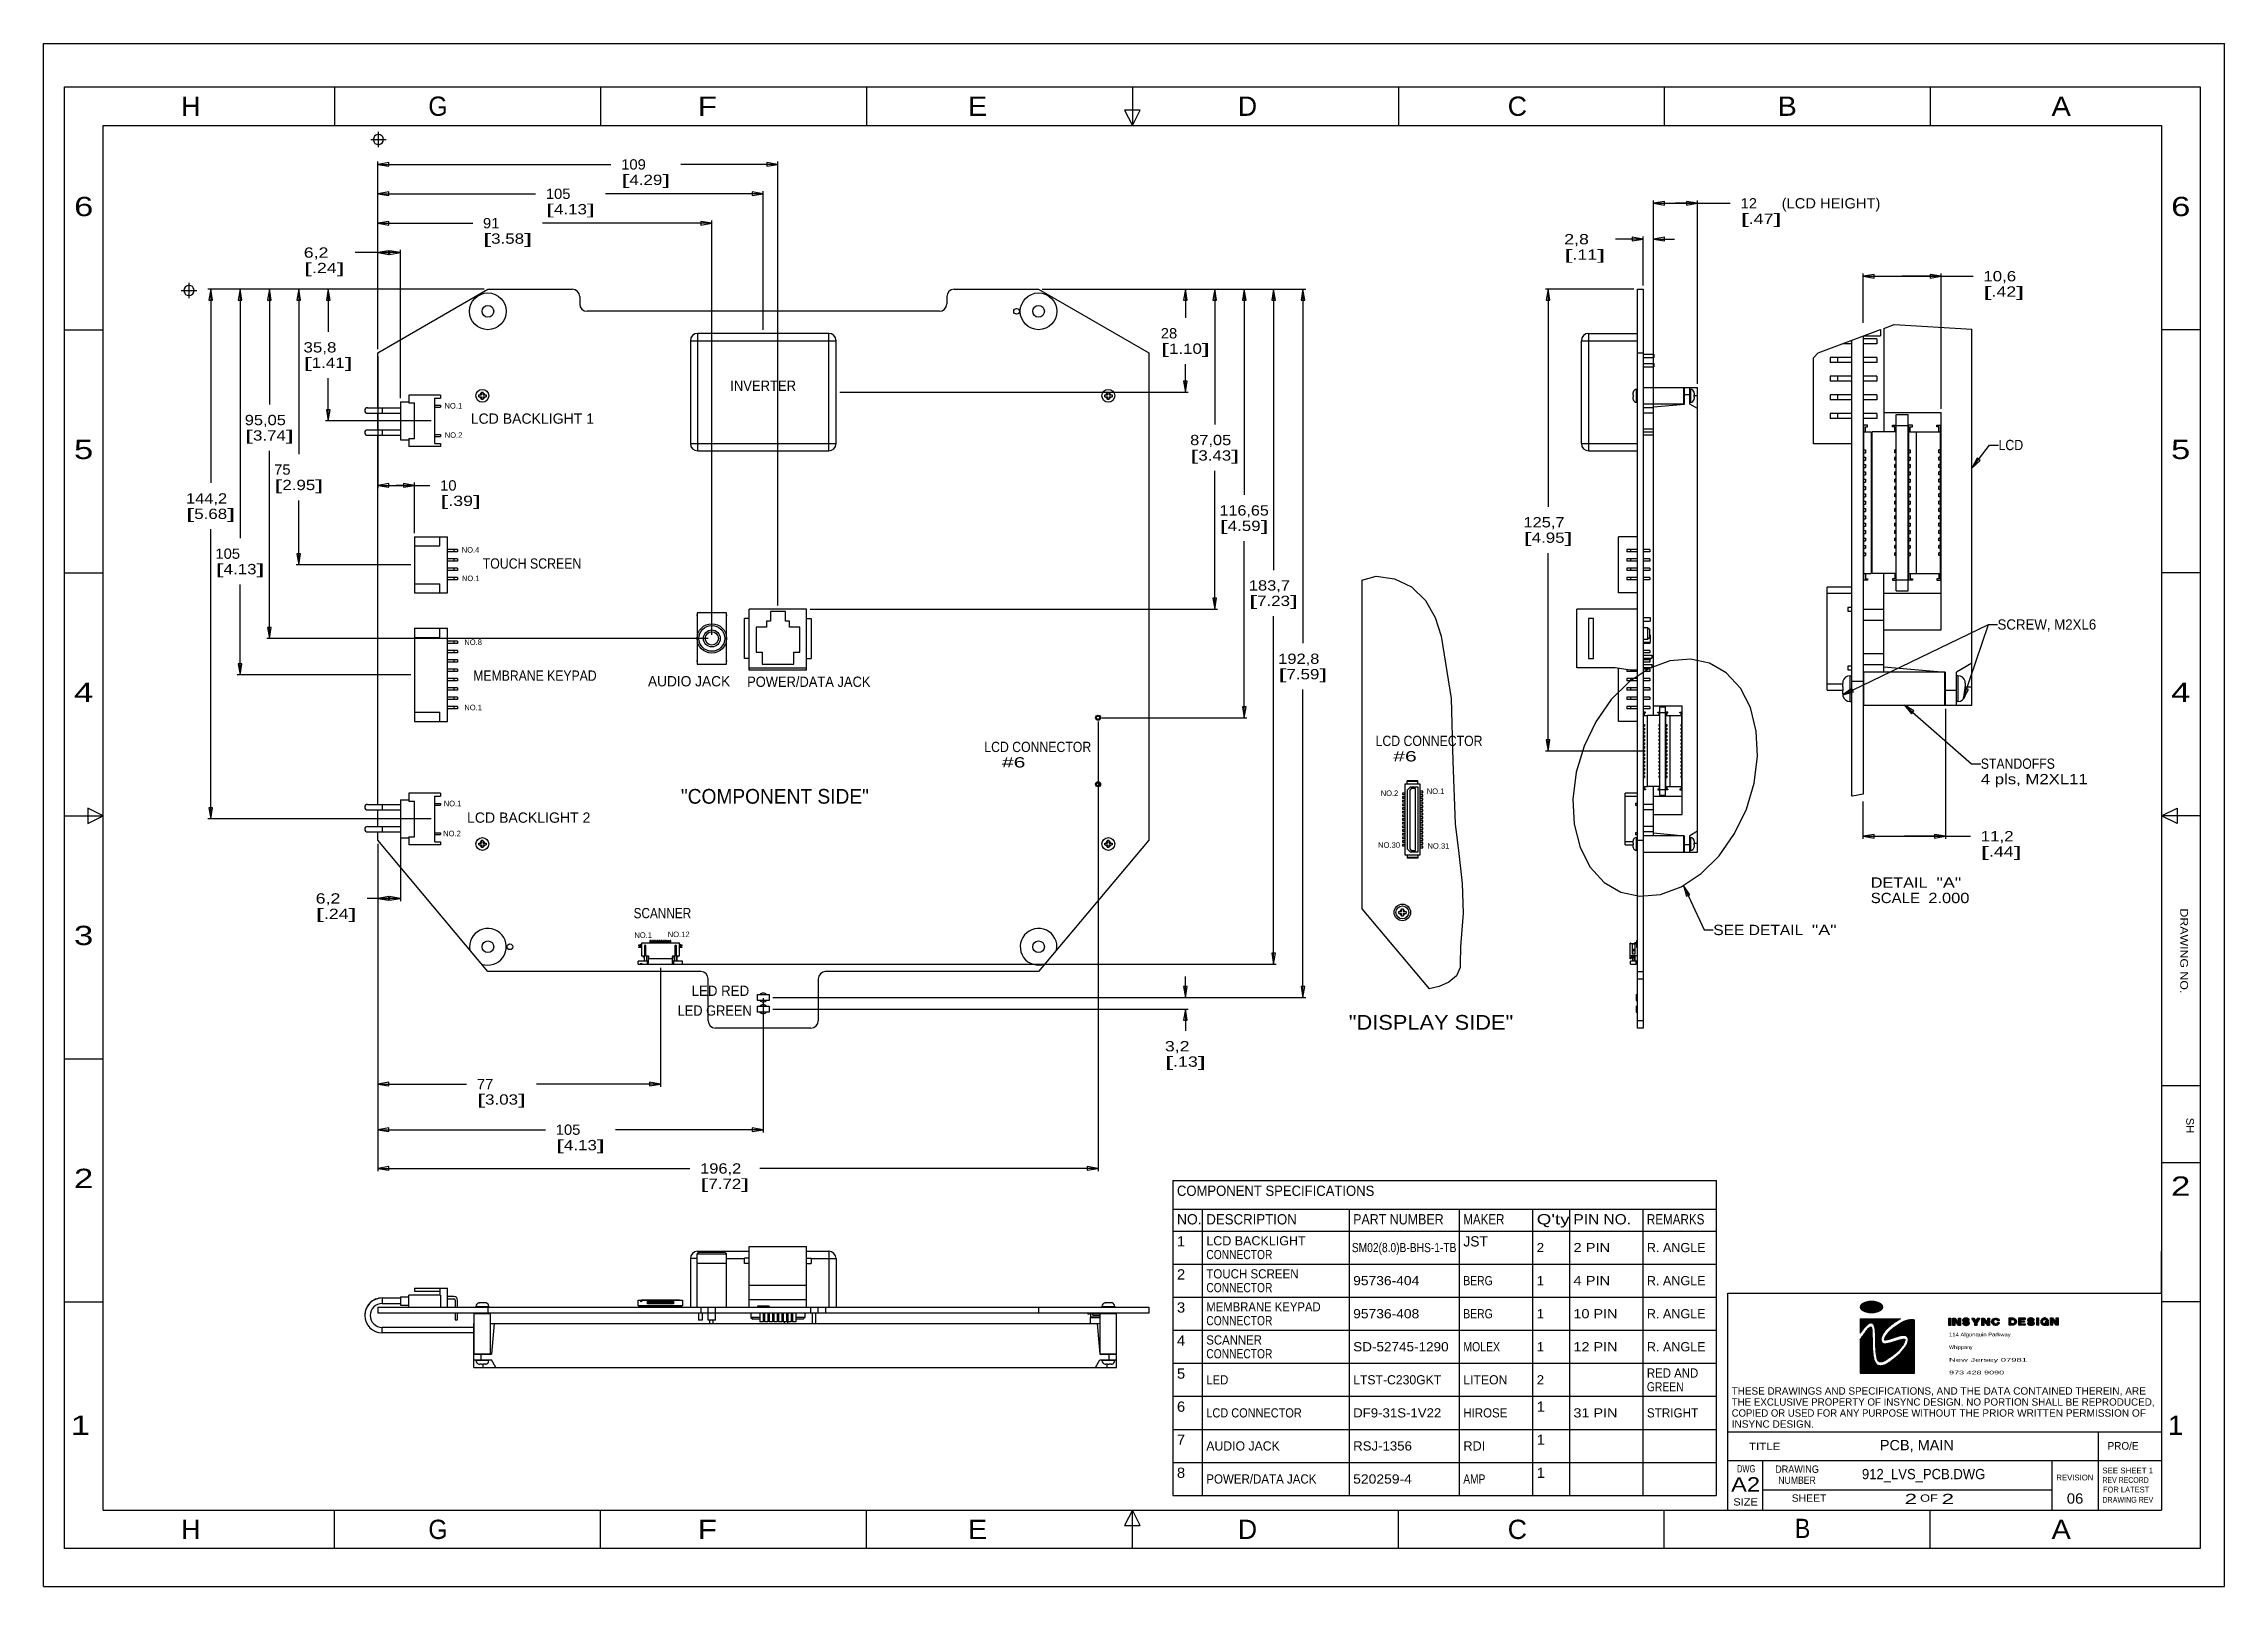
# Model space of a CAD drawing. Extents: x 0 to 187562, y 0 to 215336.
# Drawn here: x 0 to 594, y 0 to 420 of the extents above; entities outside this region: 12.
import ezdxf
from ezdxf.enums import TextEntityAlignment as Align

# ---------------------------------------------------------------- set-up
doc = ezdxf.new("R2010")
doc.units = 0
doc.header["$LTSCALE"] = 32.67
doc.header["$MEASUREMENT"] = 0
doc.layers.get('0').update_dxf_attribs({"linetype": 'CONTINUOUS'})
doc.styles.get("Standard").update_dxf_attribs({"font": 'txt', "width": 0.8})
doc.dimstyles.new('DIMSTYLE_1', dxfattribs={"dimtxt": 2.8, "dimasz": 3, "dimexe": 0.18, "dimexo": 0.0625, "dimgap": 0.09, "dimtad": 0, "dimtih": 1, "dimtoh": 1, "dimdsep": 46, "dimtxsty": 'Standard', "dimcen": 0.09, "dimadec": 0, "dimazin": 0, "dimtfac": 1, "dimtofl": 0, "dimtmove": 0, "dimatfit": 3, "dimfxl": 0, "dimtolj": 1, "dimarcsym": 0})
doc.dimstyles.new('DIMSTYLE_2', dxfattribs={"dimtxt": 2.8, "dimasz": 3, "dimexe": 0.18, "dimexo": 0.0625, "dimgap": 0.09, "dimtad": 0, "dimtih": 1, "dimtoh": 1, "dimlfac": 0.5, "dimdsep": 46, "dimtxsty": 'Standard', "dimcen": 0.09, "dimadec": 0, "dimazin": 0, "dimtfac": 1, "dimtofl": 0, "dimtmove": 0, "dimatfit": 3, "dimfxl": 0, "dimtolj": 1, "dimarcsym": 0})

msp = doc.modelspace()

# ---------------------------------------------------------------- texts
at = {"color": 2, "linetype": 'Continuous', "oblique": 0.000019}
for s, height, width, p, p2 in [('H', 5.25, 1.5, (37.466, 400.344), (42.716, 400.344)), ('G', 5.25, 1.5, (104.79, 400.344), (110.04, 400.344)), ('F', 5.25, 1.5, (178.166, 400.344), (183.416, 400.344)), ('E', 5.25, 1.5, (251.769, 400.344), (257.019, 400.344)), ('D', 5.25, 1.5, (325.289, 400.344), (330.539, 400.344)), ('C', 5.25, 1.5, (398.789, 400.344), (404.039, 400.344)), ('B', 5.25, 1.5, (472.289, 400.344), (477.539, 400.344)), ('A', 5.25, 1.5, (546.922, 400.344), (552.172, 400.344)), ('6', 5.25, 1.5, (8.293, 373.044), (13.543, 373.044)), ('6', 5.25, 1.5, (579.492, 373.044), (584.742, 373.044)), ('5', 5.25, 1.5, (8.273, 306.894), (13.523, 306.894)), ('5', 5.25, 1.5, (579.471, 306.894), (584.721, 306.894)), ('4', 5.25, 1.5, (8.273, 240.745), (13.523, 240.745)), ('4', 5.25, 1.5, (579.471, 240.745), (584.721, 240.745)), ('3', 5.25, 1.5, (8.273, 174.595), (13.523, 174.595)), ('2', 5.25, 1.5, (8.273, 108.445), (13.523, 108.445)), ('2', 5.25, 1.5, (579.471, 106.345), (584.721, 106.345)), ('THESE DRAWINGS AND SPECIFICATIONS, A', 2, 0.842927, (459.797, 52.199), (517.397, 52.199)), ('ND THE DATA CONTAINED THEREIN, ARE ', 2, 0.827586, (517.397, 52.199), (573.397, 52.199)), ('THE EXCLUSIVE PROPERTY OF INSYNC DES', 2, 0.815094, (459.797, 49.199), (517.397, 49.199)), ('COPIED OR USED FOR ANY PURPOSE WITHO', 2, 0.815094, (459.797, 46.199), (517.397, 46.199)), ('UT THE PRIOR WRITTEN PERMISSION OF ', 2, 0.823529, (517.397, 46.199), (573.397, 46.199)), ('IGN. NO PORTION SHALL BE REPRODUCED,', 2, 0.851232, (517.397, 49.199), (574.997, 49.199)), ('1', 5.25, 3, (7.405, 41.245), (12.655, 41.245)), ('INSYNC DESIGN.', 2, 0.908108, (459.797, 43.199), (482.197, 43.199)), ('1', 5.25, 2.4, (578.603, 41.245), (582.803, 41.245)), ('TITLE', 2, 0.980738, (464.529, 37.095), (473.029, 37.095)), ('PRO/E', 2.1, 0.857143, (562.201, 37.194), (570.601, 37.194)), ('A2', 3.9375, 1.2, (459.643, 25.782), (467.518, 25.782)), ('DWG', 1.9687, 0.849973, (461.228, 31.028), (466.249, 31.028)), ('DRAWING', 2, 0.892472, (471.652, 30.908), (483.552, 30.908)), ('NUMBER', 2, 0.899971, (472.502, 27.908), (482.702, 27.908)), ('REVISION', 1.575, 0.872727, (548.237, 28.842), (558.317, 28.842)), ('SEE SHEET 1', 1.575, 0.851613, (560.743, 30.756), (574.603, 30.756)), ('REV RECORD', 1.575, 0.8, (560.792, 28.168), (573.392, 28.168)), ('SIZE', 1.9687, 1.020032, (460.24, 22.011), (466.934, 22.011)), ('SHEET ', 2, 0.849973, (476.153, 23.033), (486.352, 23.033)), (' OF ', 2, 0.849973, (510.152, 23.033), (516.951, 23.033)), ('DRAWING REV', 1.575, 0.8, (560.778, 22.782), (574.638, 22.782)), ('FOR LATEST', 1.575, 0.827586, (560.926, 25.563), (573.526, 25.563)), ('H', 5.25, 1.5, (37.466, 12.895), (42.716, 12.895)), ('G', 5.25, 1.5, (104.79, 12.895), (110.04, 12.895)), ('F', 5.25, 1.5, (178.166, 12.895), (183.416, 12.895)), ('E', 5.25, 1.5, (251.769, 12.895), (257.019, 12.895)), ('D', 5.25, 1.5, (325.289, 12.895), (330.539, 12.895)), ('C', 5.25, 1.5, (398.789, 12.895), (404.039, 12.895)), ('B', 5.25, 1.2, (477.019, 13.157), (481.219, 13.157)), ('A', 5.25, 1.5, (546.922, 12.895), (552.172, 12.895))]:
    msp.add_text(s, height=height, dxfattribs=dict(at, width=width)).set_placement(p, p2, align=Align.FIT)
at = {"color": 2, "linetype": 'Continuous'}
for s, height, width, p, p2 in [('INVERTER', 2.8, 0.834783, (187.034, 325.455), (204.954, 325.455)), ('NO.1', 1.5, 1.2, (109.203, 320.644), (114.003, 320.644)), ('LCD BACKLIGHT 1', 2.8, 0.857143, (116.332, 316.515), (149.932, 316.515)), ('NO.2', 1.5, 1.066667, (109.254, 312.684), (114.054, 312.684)), ('LCD', 2.8, 0.9, (532.481, 309.326), (539.201, 309.326)), ('NO.4', 1.5, 1.066667, (113.874, 281.424), (118.674, 281.424)), ('TOUCH SCREEN', 2.8, 0.822857, (119.594, 277.069), (146.474, 277.069)), ('NO.1', 1.5, 1.2, (113.946, 273.674), (118.746, 273.674)), ('SCREW, M2XL6', 2.8, 0.834783, (532.209, 260.467), (559.089, 260.467)), ('NO.8', 1.5, 1.066667, (114.591, 256.288), (119.391, 256.288)), ('MEMBRANE KEYPAD', 2.8, 0.818182, (117.031, 246.548), (150.631, 246.548)), ('AUDIO JACK', 2.8, 0.857143, (164.609, 245.016), (187.009, 245.016)), ('POWER/DATA JACK', 2.8, 0.8, (191.625, 244.878), (225.225, 244.878)), ('NO.1', 1.5, 1.2, (114.591, 238.526), (119.391, 238.526)), ('LCD CONNECTOR', 2.8, 0.821053, (256.226, 227.137), (285.346, 227.137)), ('   #6', 2.8, 0.857143, (256.226, 222.937), (267.426, 222.937)), ('LCD CONNECTOR', 2.8, 0.821053, (362.812, 228.781), (391.932, 228.781)), ('   #6', 2.8, 0.857143, (362.812, 224.581), (374.012, 224.581)), ('4 pls, M2XL11', 2.8, 0.945455, (527.66, 218.375), (556.78, 218.375)), ('STANDOFFS', 2.8, 0.830769, (527.66, 222.575), (547.82, 222.575)), ('NO.1', 1.5, 1.2, (108.974, 212.382), (113.774, 212.382)), ('NO.2', 1.5, 1.066667, (364.188, 215.181), (368.988, 215.181)), ('NO.1', 1.5, 1.2, (376.734, 215.724), (381.534, 215.724)), ('LCD BACKLIGHT 2', 2.8, 0.837209, (115.331, 207.89), (148.931, 207.89)), ('NO.2', 1.5, 1.066667, (108.835, 204.21), (113.635, 204.21)), ('NO.30', 1.5, 1.043478, (363.464, 201.067), (369.464, 201.067)), ('NO.31', 1.5, 1.090909, (376.915, 200.826), (382.915, 200.826)), ('DETAIL  ', 2.8, 0.834783, (497.676, 190.213), (515.596, 190.213)), ('"A"', 2.8, 1.2, (515.596, 190.213), (522.316, 190.213)), ('SCANNER', 2.8, 0.84, (160.704, 181.884), (176.384, 181.884)), ('SCALE  ', 2.8, 0.8, (497.676, 186.013), (513.356, 186.013)), ('2.000', 2.8, 1.142857, (513.356, 186.013), (524.556, 186.013)), ('NO.12', 1.5, 1.090909, (169.973, 176.757), (175.973, 176.757)), ('SEE DETAIL  ', 2.8, 0.822857, (454.77, 177.304), (481.65, 177.304)), ('"A"', 2.8, 1.2, (481.65, 177.304), (488.37, 177.304)), ('NO.1', 1.5, 1.2, (160.905, 176.556), (165.705, 176.556)), ('LED RED', 2.8, 0.84, (176.501, 160.744), (192.181, 160.744)), ('LED GREEN', 2.8, 0.830769, (172.701, 155.37), (192.861, 155.37)), ('COMPONENT SPECIFICATIONS', 2.8, 0.847059, (308.697, 106.295), (362.457, 106.295)), ('NO.', 2.8, 1.2, (308.697, 98.535), (315.417, 98.535)), ('DESCRIPTION', 2.8, 0.88, (316.697, 98.535), (341.337, 98.535)), ('PART NUMBER', 2.8, 0.825, (356.697, 98.535), (381.337, 98.535)), ('MAKER', 2.8, 0.857143, (386.697, 98.535), (397.897, 98.535)), ("Q'ty", 2.8, 1.010526, (406.697, 98.535), (415.657, 98.535)), ('PIN NO.', 2.8, 0.988235, (416.697, 98.535), (432.377, 98.535)), ('REMARKS', 2.8, 0.84, (436.697, 98.535), (452.377, 98.535)), ('1', 2.8, 2.4, (308.697, 92.535), (310.937, 92.535)), ('LCD BACKLIGHT ', 2.5, 0.819512, (316.697, 92.835), (344.697, 92.835)), ('JST', 2.8, 0.9, (386.697, 92.535), (393.417, 92.535)), ('CONNECTOR', 2.5, 0.830769, (316.697, 89.085), (334.697, 89.085)), ('SM02(8.0)B-BHS-1-TB', 2.5, 0.684, (356.327, 90.985), (384.827, 90.985)), ('2', 2.5, 1.2, (406.697, 90.985), (408.697, 90.985)), ('2 PIN', 2.5, 0.923077, (416.697, 90.985), (426.697, 90.985)), ('R. ANGLE', 2.5, 0.914286, (436.697, 90.985), (452.697, 90.985)), ('2', 2.8, 1.2, (308.697, 83.535), (310.937, 83.535)), ('TOUCH SCREEN ', 2.5, 0.8, (316.697, 83.835), (342.697, 83.835)), ('95736-404', 2.5, 0.847059, (356.697, 81.985), (374.697, 81.985)), ('BERG', 2.5, 0.872727, (386.697, 81.985), (394.697, 81.985)), ('1', 2.5, 2.4, (406.697, 81.985), (408.697, 81.985)), ('4 PIN', 2.5, 0.923077, (416.697, 81.985), (426.697, 81.985)), ('R. ANGLE', 2.5, 0.914286, (436.697, 81.985), (452.697, 81.985)), ('3', 2.8, 1.2, (308.697, 74.535), (310.937, 74.535)), ('CONNECTOR', 2.5, 0.830769, (316.697, 80.085), (334.697, 80.085)), ('MEMBRANE KEYPAD ', 2.5, 0.8, (316.697, 74.835), (348.697, 74.835)), ('CONNECTOR', 2.5, 0.830769, (316.697, 71.085), (334.697, 71.085)), ('95736-408', 2.5, 0.847059, (356.697, 72.985), (374.697, 72.985)), ('BERG', 2.5, 0.872727, (386.697, 72.985), (394.697, 72.985)), ('1', 2.5, 2.4, (406.697, 72.985), (408.697, 72.985)), ('10 PIN', 2.5, 0.993103, (416.697, 72.985), (428.697, 72.985)), ('R. ANGLE', 2.5, 0.914286, (436.697, 72.985), (452.697, 72.985)), ('4', 2.8, 1.2, (308.697, 65.535), (310.937, 65.535)), ('SCANNER ', 2.5, 0.8, (316.697, 65.835), (332.697, 65.835)), ('SD-52745-1290', 2.5, 0.854795, (356.697, 63.985), (382.697, 63.985)), ('MOLEX', 2.5, 0.857143, (386.697, 63.985), (396.697, 63.985)), ('1', 2.5, 2.4, (406.697, 63.985), (408.697, 63.985)), ('12 PIN', 2.5, 0.96, (416.697, 63.985), (428.697, 63.985)), ('R. ANGLE', 2.5, 0.914286, (436.697, 63.985), (452.697, 63.985)), ('CONNECTOR', 2.5, 0.830769, (316.697, 62.085), (334.697, 62.085)), ('5', 2.8, 1.2, (308.697, 56.535), (310.937, 56.535)), ('LED', 2.5, 0.9, (316.697, 54.985), (322.697, 54.985)), ('LTST-C230GKT', 2.5, 0.834783, (356.697, 54.985), (380.697, 54.985)), ('LITEON', 2.5, 0.9, (386.697, 54.985), (398.697, 54.985)), ('2', 2.5, 1.2, (406.697, 54.985), (408.697, 54.985)), ('GREEN', 2.5, 0.857143, (436.697, 53.085), (446.697, 53.085)), ('RED AND', 2.5, 0.84, (436.697, 56.835), (450.697, 56.835)), ('6', 2.8, 1.2, (308.697, 47.535), (310.937, 47.535)), ('LCD CONNECTOR', 2.5, 0.821053, (316.697, 45.985), (342.697, 45.985)), ('DF9-31S-1V22', 2.5, 0.847059, (356.697, 45.985), (380.697, 45.985)), ('HIROSE', 2.5, 0.9, (386.697, 45.985), (398.697, 45.985)), ('1', 2.8, 2.4, (406.697, 47.535), (408.937, 47.535)), ('31 PIN', 2.5, 0.96, (416.697, 45.985), (428.697, 45.985)), ('STRIGHT', 2.5, 0.884211, (436.697, 45.985), (450.697, 45.985)), ('7', 2.8, 1.2, (308.697, 38.535), (310.937, 38.535)), ('AUDIO JACK', 2.5, 0.857143, (316.697, 36.985), (336.697, 36.985)), ('RSJ-1356', 2.5, 0.872727, (356.697, 36.985), (372.697, 36.985)), ('RDI', 2.5, 1.028571, (386.697, 36.985), (392.697, 36.985)), ('1', 2.8, 2.4, (406.697, 38.535), (408.937, 38.535)), ('PCB, MAIN', 2.8, 0.919149, (500.156, 37.049), (520.316, 37.049)), ('8', 2.8, 1.2, (308.697, 29.535), (310.937, 29.535)), ('POWER/DATA JACK', 2.5, 0.8, (316.697, 27.985), (346.697, 27.985)), ('520259-4', 2.5, 0.853333, (356.697, 27.985), (372.697, 27.985)), ('AMP', 2.5, 0.9, (386.697, 27.985), (392.697, 27.985)), ('1', 2.8, 2.4, (406.697, 29.535), (408.937, 29.535)), ('912_LVS_PCB.DWG', 2.8, 0.837209, (495.281, 29.172), (528.881, 29.172)), ('2    2', 2.8, 0.847059, (506.917, 22.389), (520.357, 22.389)), ('06', 2.8, 1.066667, (551.091, 22.523), (555.571, 22.523))]:
    msp.add_text(s, height=height, dxfattribs=dict(at, width=width)).set_placement(p, p2, align=Align.FIT)
at = {"linetype": 'Continuous'}
for s, width, p, p2 in [('"COMPONENT SIDE"', 0.872727, (173.586, 213.083), (224.786, 213.083)), ('"DISPLAY SIDE"', 0.908108, (355.5, 151.553), (400.3, 151.553))]:
    msp.add_text(s, height=4, dxfattribs=dict(at, width=width)).set_placement(p, p2, align=Align.FIT)
at = {"color": 2, "linetype": 'Continuous', "oblique": 0.000019}
for s, width, p, p2 in [('DRAWING NO.', 1.1, (581.992, 184.55), (581.992, 161.45)), ('SH', 1.2, (583.603, 127.569), (583.603, 123.369))]:
    msp.add_text(s, height=2.1, rotation=270.000001, dxfattribs=dict(at, width=width)).set_placement(p, p2, align=Align.FIT)
at = {"color": 7, "linetype": 'Continuous', "oblique": 0.000019}
for s, width, p, p2 in [('Whippany', 0.872727, (519.002, 64.613), (525.402, 64.613)), ('114 Algonquin Parkway', 0.892035, (519.002, 68.067), (535.802, 68.067)), ('New Jersey 07981', 1.399831, (519.002, 61.16), (540.233, 61.16)), ('973 428 9090', 1.32353, (519.002, 57.706), (534.002, 57.706))]:
    msp.add_text(s, height=1, dxfattribs=dict(at, width=width)).set_placement(p, p2, align=Align.FIT)

# ---------------------------------------------------------------- blocks, each defined once
blk = doc.blocks.new('*D0')
at = {"color": 2, "linetype": 'Continuous'}
for p, q in [((120.01, 353.12), (76.76, 353.12)), ((77.51, 353.12), (77.51, 341.52)), ((77.51, 317.32), (77.51, 328.92)), ((105.56, 317.32), (76.76, 317.32))]:
    blk.add_line(p, q, dxfattribs=at)
for points in [[(78.01, 350.12), (77.51, 353.12), (77.01, 350.12), (78.01, 350.12)], [(77.01, 320.32), (77.51, 317.32), (78.01, 320.32), (77.01, 320.32)]]:
    blk.add_lwpolyline(points, dxfattribs=at)
for s, width, p, p2 in [('35,8', 1.010526, (70.79, 335.92), (79.75, 335.92)), ('[', 2.4, (70.79, 331.72), (73.03, 331.72)), ('1.41', 1.371429, (73.03, 331.72), (81.99, 331.72)), (']', 2.4, (81.99, 331.72), (84.23, 331.72))]:
    blk.add_text(s, height=2.8, dxfattribs=dict(at, width=width)).set_placement(p, p2, align=Align.FIT)
blk = doc.blocks.new('*D1')
at = {"color": 2, "linetype": 'Continuous'}
for p, q in [((120.01, 353.12), (44.76, 353.12)), ((45.51, 353.12), (45.51, 300.39)), ((45.51, 208.92), (45.51, 287.79)), ((105.56, 208.92), (44.76, 208.92))]:
    blk.add_line(p, q, dxfattribs=at)
for points in [[(46.01, 350.12), (45.51, 353.12), (45.01, 350.12), (46.01, 350.12)], [(45.01, 211.92), (45.51, 208.92), (46.01, 211.92), (45.01, 211.92)]]:
    blk.add_lwpolyline(points, dxfattribs=at)
for s, width, p, p2 in [('144,2', 1.043478, (38.79, 294.79), (49.99, 294.79)), ('[', 2.4, (38.79, 290.59), (41.03, 290.59)), ('5.68', 1.066667, (41.03, 290.59), (49.99, 290.59)), (']', 2.4, (49.99, 290.59), (52.23, 290.59))]:
    blk.add_text(s, height=2.8, dxfattribs=dict(at, width=width)).set_placement(p, p2, align=Align.FIT)
blk = doc.blocks.new('*D2')
at = {"color": 2, "linetype": 'Continuous'}
for p, q in [((272.01, 353.12), (311.76, 353.12)), ((311.01, 353.12), (311.01, 345.35)), ((311.01, 325.12), (311.01, 332.75)), ((216.86, 325.12), (311.76, 325.12))]:
    blk.add_line(p, q, dxfattribs=at)
for points in [[(311.51, 350.12), (311.01, 353.12), (310.51, 350.12), (311.51, 350.12)], [(310.51, 328.12), (311.01, 325.12), (311.51, 328.12), (310.51, 328.12)]]:
    blk.add_lwpolyline(points, dxfattribs=at)
for s, width, p, p2 in [('28', 0.96, (304.29, 339.75), (308.77, 339.75)), ('[', 2.4, (304.29, 335.55), (306.53, 335.55)), ('1.10', 1.476923, (306.53, 335.55), (315.49, 335.55)), (']', 2.4, (315.49, 335.55), (317.73, 335.55))]:
    blk.add_text(s, height=2.8, dxfattribs=dict(at, width=width)).set_placement(p, p2, align=Align.FIT)
blk = doc.blocks.new('*D3')
at = {"color": 2, "linetype": 'Continuous'}
for p, q in [((272.01, 353.12), (319.76, 353.12)), ((319.01, 353.12), (319.01, 316.29)), ((319.01, 266.07), (319.01, 303.69)), ((208.82, 266.07), (319.76, 266.07))]:
    blk.add_line(p, q, dxfattribs=at)
for points in [[(319.51, 350.12), (319.01, 353.12), (318.51, 350.12), (319.51, 350.12)], [(318.51, 269.07), (319.01, 266.07), (319.51, 269.07), (318.51, 269.07)]]:
    blk.add_lwpolyline(points, dxfattribs=at)
blk.add_text('87,05', height=2.8, dxfattribs=at).set_placement((312.29, 310.69), (323.49, 310.69), align=Align.FIT)
for s, width, p, p2 in [('[', 2.4, (312.29, 306.49), (314.53, 306.49)), ('3.43', 1.066667, (314.53, 306.49), (323.49, 306.49)), (']', 2.4, (323.49, 306.49), (325.73, 306.49))]:
    blk.add_text(s, height=2.8, dxfattribs=dict(at, width=width)).set_placement(p, p2, align=Align.FIT)
blk = doc.blocks.new('*D4')
at = {"color": 2, "linetype": 'Continuous'}
for p, q in [((120.01, 353.12), (60.76, 353.12)), ((61.51, 353.12), (61.51, 321.73)), ((61.51, 258.07), (61.51, 309.13)), ((181.01, 258.07), (60.76, 258.07))]:
    blk.add_line(p, q, dxfattribs=at)
for points in [[(62.01, 350.12), (61.51, 353.12), (61.01, 350.12), (62.01, 350.12)], [(61.01, 261.07), (61.51, 258.07), (62.01, 261.07), (61.01, 261.07)]]:
    blk.add_lwpolyline(points, dxfattribs=at)
blk.add_text('95,05', height=2.8, dxfattribs=at).set_placement((54.79, 316.13), (65.99, 316.13), align=Align.FIT)
for s, width, p, p2 in [('[', 2.4, (54.79, 311.93), (57.03, 311.93)), (']', 2.4, (65.99, 311.93), (68.23, 311.93)), ('3.74', 1.066667, (57.03, 311.93), (65.99, 311.93))]:
    blk.add_text(s, height=2.8, dxfattribs=dict(at, width=width)).set_placement(p, p2, align=Align.FIT)
blk = doc.blocks.new('*D5')
at = {"color": 2, "linetype": 'Continuous'}
for p, q in [((272.01, 353.12), (343.76, 353.12)), ((343.01, 353.12), (343.01, 256.74)), ((343.01, 160.32), (343.01, 244.14)), ((198.61, 160.32), (343.76, 160.32))]:
    blk.add_line(p, q, dxfattribs=at)
for points in [[(343.51, 350.12), (343.01, 353.12), (342.51, 350.12), (343.51, 350.12)], [(342.51, 163.32), (343.01, 160.32), (343.51, 163.32), (342.51, 163.32)]]:
    blk.add_lwpolyline(points, dxfattribs=at)
for s, width, p, p2 in [('192,8', 1.043478, (336.29, 251.14), (347.49, 251.14)), ('[', 2.4, (336.29, 246.94), (338.53, 246.94)), ('7.59', 1.066667, (338.53, 246.94), (347.49, 246.94)), (']', 2.4, (347.49, 246.94), (349.73, 246.94))]:
    blk.add_text(s, height=2.8, dxfattribs=dict(at, width=width)).set_placement(p, p2, align=Align.FIT)
blk = doc.blocks.new('*D6')
at = {"color": 2, "linetype": 'Continuous'}
for p, q in [((311.01, 160.32), (311.01, 166.07)), ((198.61, 160.32), (311.76, 160.32)), ((198.61, 157.12), (311.76, 157.12)), ((311.01, 157.12), (311.01, 151.26))]:
    blk.add_line(p, q, dxfattribs=at)
for points in [[(310.51, 163.32), (311.01, 160.32), (311.51, 163.32), (310.51, 163.32)], [(311.51, 154.12), (311.01, 157.12), (310.51, 154.12), (311.51, 154.12)]]:
    blk.add_lwpolyline(points, dxfattribs=at)
for s, width, p, p2 in [('3,2', 1.107692, (305.41, 145.66), (312.13, 145.66)), ('[', 2.4, (305.41, 141.46), (307.65, 141.46)), ('.13', 1.44, (307.65, 141.46), (314.37, 141.46)), (']', 2.4, (314.37, 141.46), (316.61, 141.46))]:
    blk.add_text(s, height=2.8, dxfattribs=dict(at, width=width)).set_placement(p, p2, align=Align.FIT)
blk = doc.blocks.new('*D7')
at = {"color": 2, "linetype": 'Continuous'}
for p, q in [((94.11, 363.12), (84.86, 363.12)), ((91.01, 336.8), (91.01, 363.87)), ((91.01, 363.12), (94.11, 363.12)), ((97.21, 363.12), (94.11, 363.12)), ((97.21, 323.47), (97.21, 363.87))]:
    blk.add_line(p, q, dxfattribs=at)
for points in [[(94.01, 363.62), (91.01, 363.12), (94.01, 362.62), (94.01, 363.62)], [(94.21, 362.62), (97.21, 363.12), (94.21, 363.62), (94.21, 362.62)]]:
    blk.add_lwpolyline(points, dxfattribs=at)
for s, width, p, p2 in [('6,2', 1.107692, (70.86, 361.72), (77.58, 361.72)), ('[', 2.4, (70.86, 357.52), (73.1, 357.52)), ('.24', 1.2, (73.1, 357.52), (79.82, 357.52)), (']', 2.4, (79.82, 357.52), (82.06, 357.52))]:
    blk.add_text(s, height=2.8, dxfattribs=dict(at, width=width)).set_placement(p, p2, align=Align.FIT)
blk = doc.blocks.new('*D8')
at = {"color": 2, "linetype": 'Continuous'}
for p, q in [((97.21, 213.12), (97.21, 186.54)), ((91.01, 202.12), (91.01, 186.54)), ((94.11, 187.29), (88.11, 187.29)), ((91.01, 187.29), (94.11, 187.29)), ((97.21, 187.29), (94.11, 187.29))]:
    blk.add_line(p, q, dxfattribs=at)
for points in [[(94.01, 187.79), (91.01, 187.29), (94.01, 186.79), (94.01, 187.79)], [(94.21, 186.79), (97.21, 187.29), (94.21, 187.79), (94.21, 186.79)]]:
    blk.add_lwpolyline(points, dxfattribs=at)
for s, width, p, p2 in [('6,2', 1.107692, (74.11, 185.89), (80.83, 185.89)), ('[', 2.4, (74.11, 181.69), (76.35, 181.69)), ('.24', 1.2, (76.35, 181.69), (83.07, 181.69)), (']', 2.4, (83.07, 181.69), (85.31, 181.69))]:
    blk.add_text(s, height=2.8, dxfattribs=dict(at, width=width)).set_placement(p, p2, align=Align.FIT)
blk = doc.blocks.new('*D9')
at = {"color": 2, "linetype": 'Continuous'}
for p, q in [((91.01, 202.12), (91.01, 123.58)), ((196.01, 160.12), (196.01, 123.58)), ((91.01, 124.33), (136.69, 124.33)), ((196.01, 124.33), (155.73, 124.33))]:
    blk.add_line(p, q, dxfattribs=at)
for points in [[(94.01, 124.83), (91.01, 124.33), (94.01, 123.83), (94.01, 124.83)], [(193.01, 123.83), (196.01, 124.33), (193.01, 124.83), (193.01, 123.83)]]:
    blk.add_lwpolyline(points, dxfattribs=at)
for s, width, p, p2 in [('105', 1.107692, (139.49, 122.93), (146.21, 122.93)), ('[', 2.4, (139.49, 118.73), (141.73, 118.73)), ('4.13', 1.2, (141.73, 118.73), (150.69, 118.73)), (']', 2.4, (150.69, 118.73), (152.93, 118.73))]:
    blk.add_text(s, height=2.8, dxfattribs=dict(at, width=width)).set_placement(p, p2, align=Align.FIT)
blk = doc.blocks.new('*D10')
at = {"color": 2, "linetype": 'Continuous'}
for p, q in [((91.01, 336.8), (91.01, 379.87)), ((91.01, 379.12), (133.99, 379.12)), ((196.01, 379.12), (153.03, 379.12)), ((196.01, 342.12), (196.01, 379.87))]:
    blk.add_line(p, q, dxfattribs=at)
for points in [[(94.01, 379.62), (91.01, 379.12), (94.01, 378.62), (94.01, 379.62)], [(193.01, 378.62), (196.01, 379.12), (193.01, 379.62), (193.01, 378.62)]]:
    blk.add_lwpolyline(points, dxfattribs=at)
for s, width, p, p2 in [('105', 1.107692, (136.79, 377.72), (143.51, 377.72)), ('[', 2.4, (136.79, 373.52), (139.03, 373.52)), ('4.13', 1.2, (139.03, 373.52), (147.99, 373.52)), (']', 2.4, (147.99, 373.52), (150.23, 373.52))]:
    blk.add_text(s, height=2.8, dxfattribs=dict(at, width=width)).set_placement(p, p2, align=Align.FIT)
blk = doc.blocks.new('*D11')
at = {"color": 2, "linetype": 'Continuous'}
for p, q in [((91.01, 336.8), (91.01, 371.87)), ((91.01, 371.12), (116.87, 371.12)), ((182.01, 371.12), (135.91, 371.12)), ((182.01, 259.07), (182.01, 371.87))]:
    blk.add_line(p, q, dxfattribs=at)
for points in [[(94.01, 371.62), (91.01, 371.12), (94.01, 370.62), (94.01, 371.62)], [(179.01, 370.62), (182.01, 371.12), (179.01, 371.62), (179.01, 370.62)]]:
    blk.add_lwpolyline(points, dxfattribs=at)
for s, width, p, p2 in [('91', 1.2, (119.67, 369.72), (124.15, 369.72)), ('[', 2.4, (119.67, 365.52), (121.91, 365.52)), ('3.58', 1.066667, (121.91, 365.52), (130.87, 365.52)), (']', 2.4, (130.87, 365.52), (133.11, 365.52))]:
    blk.add_text(s, height=2.8, dxfattribs=dict(at, width=width)).set_placement(p, p2, align=Align.FIT)
blk = doc.blocks.new('*D12')
at = {"color": 2, "linetype": 'Continuous'}
for p, q in [((91.01, 336.8), (91.01, 387.87)), ((91.01, 387.12), (154.52, 387.12)), ((200.01, 387.12), (173.56, 387.12)), ((200.01, 267.07), (200.01, 387.87))]:
    blk.add_line(p, q, dxfattribs=at)
for points in [[(94.01, 387.62), (91.01, 387.12), (94.01, 386.62), (94.01, 387.62)], [(197.01, 386.62), (200.01, 387.12), (197.01, 387.62), (197.01, 386.62)]]:
    blk.add_lwpolyline(points, dxfattribs=at)
for s, width, p, p2 in [('109', 1.107692, (157.32, 385.72), (164.04, 385.72)), ('[', 2.4, (157.32, 381.52), (159.56, 381.52)), ('4.29', 1.066667, (159.56, 381.52), (168.52, 381.52)), (']', 2.4, (168.52, 381.52), (170.76, 381.52))]:
    blk.add_text(s, height=2.8, dxfattribs=dict(at, width=width)).set_placement(p, p2, align=Align.FIT)
blk = doc.blocks.new('*D13')
at = {"color": 2, "linetype": 'Continuous'}
for p, q in [((435.71, 366.77), (428.19, 366.77)), ((435.71, 354.12), (435.71, 367.52)), ((438.51, 322.14), (438.51, 367.52)), ((438.51, 366.77), (444.26, 366.77))]:
    blk.add_line(p, q, dxfattribs=at)
for points in [[(432.71, 366.27), (435.71, 366.77), (432.71, 367.27), (432.71, 366.27)], [(441.51, 367.27), (438.51, 366.77), (441.51, 366.27), (441.51, 367.27)]]:
    blk.add_lwpolyline(points, dxfattribs=at)
for s, width, p, p2 in [('2,8', 1.107692, (414.19, 365.37), (420.91, 365.37)), ('[', 2.4, (414.19, 361.17), (416.43, 361.17)), ('.11', 1.8, (416.43, 361.17), (423.15, 361.17)), (']', 2.4, (423.15, 361.17), (425.39, 361.17))]:
    blk.add_text(s, height=2.8, dxfattribs=dict(at, width=width)).set_placement(p, p2, align=Align.FIT)
blk = doc.blocks.new('*D14')
at = {"color": 2, "linetype": 'Continuous'}
for p, q in [((438.51, 322.14), (438.51, 377.28)), ((438.51, 376.53), (444.51, 376.53)), ((450.51, 376.53), (444.51, 376.53)), ((444.51, 376.53), (459.42, 376.53)), ((450.51, 327.37), (450.51, 377.28))]:
    blk.add_line(p, q, dxfattribs=at)
for points in [[(441.51, 377.03), (438.51, 376.53), (441.51, 376.03), (441.51, 377.03)], [(447.51, 376.03), (450.51, 376.53), (447.51, 377.03), (447.51, 376.03)]]:
    blk.add_lwpolyline(points, dxfattribs=at)
for s, width, p, p2 in [('12', 1.2, (462.22, 375.13), (466.7, 375.13)), ('(LCD HEIGHT)', 0.9, (473.42, 375.13), (500.3, 375.13)), ('[', 2.4, (462.22, 370.93), (464.46, 370.93)), ('.47', 1.2, (464.46, 370.93), (471.18, 370.93)), (']', 2.4, (471.18, 370.93), (473.42, 370.93))]:
    blk.add_text(s, height=2.8, dxfattribs=dict(at, width=width)).set_placement(p, p2, align=Align.FIT)
blk = doc.blocks.new('*D15')
at = {"color": 2, "linetype": 'Continuous'}
for p, q in [((120.01, 353.12), (68.76, 353.12)), ((69.51, 353.12), (69.51, 308.25)), ((69.51, 278.12), (69.51, 295.65)), ((100.01, 278.12), (68.76, 278.12))]:
    blk.add_line(p, q, dxfattribs=at)
for points in [[(70.01, 350.12), (69.51, 353.12), (69.01, 350.12), (70.01, 350.12)], [(69.01, 281.12), (69.51, 278.12), (70.01, 281.12), (69.01, 281.12)]]:
    blk.add_lwpolyline(points, dxfattribs=at)
for s, width, p, p2 in [('75', 0.96, (62.79, 302.65), (67.27, 302.65)), ('[', 2.4, (62.79, 298.45), (65.03, 298.45)), ('2.95', 1.066667, (65.03, 298.45), (73.99, 298.45)), (']', 2.4, (73.99, 298.45), (76.23, 298.45))]:
    blk.add_text(s, height=2.8, dxfattribs=dict(at, width=width)).set_placement(p, p2, align=Align.FIT)
blk = doc.blocks.new('*D16')
at = {"color": 2, "linetype": 'Continuous'}
for p, q in [((91.01, 334.8), (91.01, 298.98)), ((91.01, 299.73), (96.01, 299.73)), ((101.01, 299.73), (96.01, 299.73)), ((96.01, 299.73), (105.19, 299.73)), ((101.01, 286.74), (101.01, 300.48))]:
    blk.add_line(p, q, dxfattribs=at)
for points in [[(94.01, 300.23), (91.01, 299.73), (94.01, 299.23), (94.01, 300.23)], [(98.01, 299.23), (101.01, 299.73), (98.01, 300.23), (98.01, 299.23)]]:
    blk.add_lwpolyline(points, dxfattribs=at)
for s, width, p, p2 in [('10', 1.371429, (107.99, 298.33), (112.47, 298.33)), ('[', 2.4, (107.99, 294.13), (110.23, 294.13)), (']', 2.4, (116.95, 294.13), (119.19, 294.13)), ('.39', 1.2, (110.23, 294.13), (116.95, 294.13))]:
    blk.add_text(s, height=2.8, dxfattribs=dict(at, width=width)).set_placement(p, p2, align=Align.FIT)
blk = doc.blocks.new('*D17')
at = {"color": 2, "linetype": 'Continuous'}
for p, q in [((287.21, 235.47), (287.21, 113.03)), ((91.01, 202.12), (91.01, 113.03)), ((91.01, 113.78), (176.02, 113.78)), ((287.21, 113.78), (195.06, 113.78))]:
    blk.add_line(p, q, dxfattribs=at)
for points in [[(94.01, 114.28), (91.01, 113.78), (94.01, 113.28), (94.01, 114.28)], [(284.21, 113.28), (287.21, 113.78), (284.21, 114.28), (284.21, 113.28)]]:
    blk.add_lwpolyline(points, dxfattribs=at)
for s, width, p, p2 in [('196,2', 1.043478, (178.82, 112.38), (190.02, 112.38)), ('[', 2.4, (178.82, 108.18), (181.06, 108.18)), ('7.72', 1.066667, (181.06, 108.18), (190.02, 108.18)), (']', 2.4, (190.02, 108.18), (192.26, 108.18))]:
    blk.add_text(s, height=2.8, dxfattribs=dict(at, width=width)).set_placement(p, p2, align=Align.FIT)
blk = doc.blocks.new('*D18')
at = {"color": 2, "linetype": 'Continuous'}
for p, q in [((272.01, 353.12), (327.76, 353.12)), ((327.01, 353.12), (327.01, 297.12)), ((327.01, 236.47), (327.01, 284.52)), ((288.21, 236.47), (327.76, 236.47))]:
    blk.add_line(p, q, dxfattribs=at)
for points in [[(327.51, 350.12), (327.01, 353.12), (326.51, 350.12), (327.51, 350.12)], [(326.51, 239.47), (327.01, 236.47), (327.51, 239.47), (326.51, 239.47)]]:
    blk.add_lwpolyline(points, dxfattribs=at)
for s, width, p, p2 in [('116,65', 1.066667, (320.29, 291.52), (333.73, 291.52)), ('[', 2.4, (320.29, 287.32), (322.53, 287.32)), ('4.59', 1.066667, (322.53, 287.32), (331.49, 287.32)), (']', 2.4, (331.49, 287.32), (333.73, 287.32))]:
    blk.add_text(s, height=2.8, dxfattribs=dict(at, width=width)).set_placement(p, p2, align=Align.FIT)
blk = doc.blocks.new('*D19')
at = {"color": 2, "linetype": 'Continuous'}
for p, q in [((272.01, 353.12), (335.76, 353.12)), ((335.01, 353.12), (335.01, 276.7)), ((335.01, 169.42), (335.01, 264.1)), ((165.49, 169.42), (335.76, 169.42))]:
    blk.add_line(p, q, dxfattribs=at)
for points in [[(335.51, 350.12), (335.01, 353.12), (334.51, 350.12), (335.51, 350.12)], [(334.51, 172.42), (335.01, 169.42), (335.51, 172.42), (334.51, 172.42)]]:
    blk.add_lwpolyline(points, dxfattribs=at)
for s, width, p, p2 in [('183,7', 1.043478, (328.29, 271.1), (339.49, 271.1)), ('[', 2.4, (328.29, 266.9), (330.53, 266.9)), ('7.23', 1.066667, (330.53, 266.9), (339.49, 266.9)), (']', 2.4, (339.49, 266.9), (341.73, 266.9))]:
    blk.add_text(s, height=2.8, dxfattribs=dict(at, width=width)).set_placement(p, p2, align=Align.FIT)
blk = doc.blocks.new('*D20')
at = {"color": 2, "linetype": 'Continuous'}
for p, q in [((91.01, 202.12), (91.01, 136)), ((168.01, 168.42), (168.01, 136)), ((91.01, 136.75), (115.21, 136.75)), ((168.01, 136.75), (134.25, 136.75))]:
    blk.add_line(p, q, dxfattribs=at)
for points in [[(94.01, 137.25), (91.01, 136.75), (94.01, 136.25), (94.01, 137.25)], [(165.01, 136.25), (168.01, 136.75), (165.01, 137.25), (165.01, 136.25)]]:
    blk.add_lwpolyline(points, dxfattribs=at)
for s, width, p, p2 in [('77', 0.96, (118.01, 135.35), (122.49, 135.35)), ('[', 2.4, (118.01, 131.15), (120.25, 131.15)), ('3.03', 1.129412, (120.25, 131.15), (129.21, 131.15)), (']', 2.4, (129.21, 131.15), (131.45, 131.15))]:
    blk.add_text(s, height=2.8, dxfattribs=dict(at, width=width)).set_placement(p, p2, align=Align.FIT)
blk = doc.blocks.new('*D21')
at = {"color": 2, "linetype": 'Continuous'}
for p, q in [((518.03, 238.91), (518.03, 203.48)), ((495.63, 203.48), (495.63, 213.64)), ((495.63, 204.23), (506.83, 204.23)), ((518.03, 204.23), (506.83, 204.23)), ((506.83, 204.23), (524.83, 204.23))]:
    blk.add_line(p, q, dxfattribs=at)
for points in [[(498.63, 204.73), (495.63, 204.23), (498.63, 203.73), (498.63, 204.73)], [(515.03, 203.73), (518.03, 204.23), (515.03, 204.73), (515.03, 203.73)]]:
    blk.add_lwpolyline(points, dxfattribs=at)
for s, width, p, p2 in [('11,2', 1.28, (527.63, 202.83), (536.59, 202.83)), ('[', 2.4, (527.63, 198.63), (529.87, 198.63)), ('.44', 1.2, (529.87, 198.63), (536.59, 198.63)), (']', 2.4, (536.59, 198.63), (538.83, 198.63))]:
    blk.add_text(s, height=2.8, dxfattribs=dict(at, width=width)).set_placement(p, p2, align=Align.FIT)
blk = doc.blocks.new('*D22')
at = {"color": 2, "linetype": 'Continuous'}
for p, q in [((495.63, 344.02), (495.63, 357.44)), ((495.63, 356.69), (506.23, 356.69)), ((516.83, 356.69), (506.23, 356.69)), ((506.23, 356.69), (525.53, 356.69)), ((516.83, 320.61), (516.83, 357.44))]:
    blk.add_line(p, q, dxfattribs=at)
for points in [[(498.63, 357.19), (495.63, 356.69), (498.63, 356.19), (498.63, 357.19)], [(513.83, 356.19), (516.83, 356.69), (513.83, 357.19), (513.83, 356.19)]]:
    blk.add_lwpolyline(points, dxfattribs=at)
for s, width, p, p2 in [('10,6', 1.2, (528.33, 355.29), (537.29, 355.29)), ('[', 2.4, (528.33, 351.09), (530.57, 351.09)), ('.42', 1.2, (530.57, 351.09), (537.29, 351.09)), (']', 2.4, (537.29, 351.09), (539.53, 351.09))]:
    blk.add_text(s, height=2.8, dxfattribs=dict(at, width=width)).set_placement(p, p2, align=Align.FIT)
blk = doc.blocks.new('*D23')
at = {"color": 2, "linetype": 'Continuous'}
for p, q in [((433.11, 353.12), (409.05, 353.12)), ((409.8, 353.12), (409.8, 293.9)), ((409.8, 227.42), (409.8, 281.3)), ((435.91, 227.42), (409.05, 227.42))]:
    blk.add_line(p, q, dxfattribs=at)
for points in [[(410.3, 350.12), (409.8, 353.12), (409.3, 350.12), (410.3, 350.12)], [(409.3, 230.42), (409.8, 227.42), (410.3, 230.42), (409.3, 230.42)]]:
    blk.add_lwpolyline(points, dxfattribs=at)
for s, width, p, p2 in [('125,7', 1.043478, (403.08, 288.3), (414.28, 288.3)), ('[', 2.4, (403.08, 284.1), (405.32, 284.1)), ('4.95', 1.066667, (405.32, 284.1), (414.28, 284.1)), (']', 2.4, (414.28, 284.1), (416.52, 284.1))]:
    blk.add_text(s, height=2.8, dxfattribs=dict(at, width=width)).set_placement(p, p2, align=Align.FIT)
blk = doc.blocks.new('*D24')
at = {"color": 2, "linetype": 'Continuous'}
for p, q in [((120.01, 353.12), (52.76, 353.12)), ((53.51, 353.12), (53.51, 285.35)), ((53.51, 248.12), (53.51, 272.75)), ((100.01, 248.12), (52.76, 248.12))]:
    blk.add_line(p, q, dxfattribs=at)
for points in [[(54.01, 350.12), (53.51, 353.12), (53.01, 350.12), (54.01, 350.12)], [(53.01, 251.12), (53.51, 248.12), (54.01, 251.12), (53.01, 251.12)]]:
    blk.add_lwpolyline(points, dxfattribs=at)
for s, width, p, p2 in [('105', 1.107692, (46.79, 279.75), (53.51, 279.75)), ('[', 2.4, (46.79, 275.55), (49.03, 275.55)), ('4.13', 1.2, (49.03, 275.55), (57.99, 275.55)), (']', 2.4, (57.99, 275.55), (60.23, 275.55))]:
    blk.add_text(s, height=2.8, dxfattribs=dict(at, width=width)).set_placement(p, p2, align=Align.FIT)

# ---------------------------------------------------------------- dimensions: what is measured, and where the dimension line sits
at = {"color": 2, "linetype": 'Continuous'}
for base, p1, p2, picture, middle in [((200.011, 387.123), (91.011, 336.802), (200.011, 267.073), '*D12', (164.041, 385.023)), ((196.011, 379.123), (91.011, 336.802), (196.011, 342.123), '*D10', (143.511, 377.023)), ((182.011, 371.123), (91.011, 336.802), (182.011, 259.073), '*D11', (126.392, 369.023)), ((97.211, 363.123), (91.011, 336.802), (97.211, 323.473), '*D7', (76.463, 361.023)), ((438.506, 366.768), (435.706, 354.123), (438.506, 322.138), '*D13', (419.795, 364.668)), ((101.011, 299.726), (91.011, 334.802), (101.011, 286.743), '*D16', (113.588, 297.626)), ((287.211, 113.777), (91.011, 202.123), (287.211, 235.473), '*D17', (185.539, 111.677)), ((97.211, 187.294), (91.011, 202.123), (97.211, 213.123), '*D8', (79.709, 185.194)), ((196.011, 124.328), (91.011, 202.123), (196.011, 160.123), '*D9', (146.21, 122.228)), ((168.011, 136.751), (91.011, 202.123), (168.011, 168.423), '*D20', (124.728, 134.651))]:
    dim = msp.add_linear_dim(base=base, p1=p1, p2=p2, dimstyle='DIMSTYLE_1', dxfattribs=at)
    dim.commit()
    dim.dimension.update_dxf_attribs({"geometry": picture, "text_midpoint": middle, "dimtype": 160})
dim = msp.add_linear_dim(base=(450.506, 376.533), p1=(438.506, 322.138), p2=(450.506, 327.373), text='<>(LCD HEIGHT)', dimstyle='DIMSTYLE_1', dxfattribs=at)
dim.commit()
dim.dimension.update_dxf_attribs({"geometry": '*D14', "text_midpoint": (481.257, 374.433), "dimtype": 160})
for base, p1, p2, angle, dimstyle, picture, middle in [((495.633, 356.689), (516.833, 320.61), (495.633, 344.022), 180, 'DIMSTYLE_2', '*D22', (533.93, 354.589)), ((45.509, 208.923), (120.011, 353.123), (105.561, 208.923), 270, 'DIMSTYLE_1', '*D1', (45.509, 294.094)), ((53.509, 248.123), (120.011, 353.123), (100.011, 248.123), 270, 'DIMSTYLE_1', '*D24', (53.509, 279.047)), ((61.509, 258.073), (120.011, 353.123), (181.011, 258.073), 270, 'DIMSTYLE_1', '*D4', (61.509, 315.43)), ((69.509, 278.123), (120.011, 353.123), (100.011, 278.123), 270, 'DIMSTYLE_1', '*D15', (69.509, 301.955)), ((77.509, 317.323), (120.011, 353.123), (105.561, 317.323), 270, 'DIMSTYLE_1', '*D0', (77.509, 335.223)), ((335.011, 169.423), (272.011, 353.123), (165.486, 169.423), 270, 'DIMSTYLE_1', '*D19', (335.011, 270.401)), ((343.011, 160.323), (272.011, 353.123), (198.611, 160.323), 270, 'DIMSTYLE_1', '*D5', (343.011, 250.438)), ((319.011, 266.073), (272.011, 353.123), (208.821, 266.073), 270, 'DIMSTYLE_1', '*D3', (319.011, 309.99)), ((311.011, 325.123), (272.011, 353.123), (216.861, 325.123), 270, 'DIMSTYLE_1', '*D2', (311.011, 339.053)), ((327.011, 236.473), (272.011, 353.123), (288.211, 236.473), 270, 'DIMSTYLE_1', '*D18', (327.011, 290.821)), ((409.798, 227.423), (433.106, 353.123), (435.906, 227.423), 270, 'DIMSTYLE_1', '*D23', (409.798, 287.601)), ((495.633, 204.234), (518.033, 238.91), (495.633, 213.641), 180, 'DIMSTYLE_2', '*D21', (533.228, 202.134)), ((311.011, 157.123), (198.611, 160.323), (198.611, 157.123), 270, 'DIMSTYLE_1', '*D6', (311.011, 144.961))]:
    dim = msp.add_linear_dim(base=base, p1=p1, p2=p2, angle=angle, dimstyle=dimstyle, dxfattribs=at)
    dim.commit()
    dim.dimension.update_dxf_attribs({"geometry": picture, "text_midpoint": middle, "dimtype": 160})

# ---------------------------------------------------------------- linework, layer by layer
at = {"color": 7, "linetype": 'Continuous'}
for p, q in [((186594.076, 213400.046), (186594.076, 215335.526)), ((185626.336, 214367.786), (187561.816, 214367.786)), ((186594.076, 211337.884), (186594.076, 213273.364)), ((185626.336, 212305.624), (187561.816, 212305.624)), ((63943.993, 137244.26), (63943.993, 139179.74)), ((62976.253, 138212), (64911.733, 138212)), ((63943.993, 135182.098), (63943.993, 137117.578)), ((62976.253, 136149.838), (64911.733, 136149.838)), ((186594.076, 2062.162), (186594.076, 3997.642)), ((185626.336, 3029.903), (187561.816, 3029.903)), ((186594.076, 0), (186594.076, 1935.48)), ((185626.336, 967.74), (187561.816, 967.74)), ((0, 0), (0, 420)), ((0, 420), (594, 420)), ((594, 0), (594, 420)), ((91.011, 335.802), (121.011, 353.123)), ((121.011, 353.123), (144.011, 353.123)), ((146.011, 351.123), (146.011, 349.123)), ((246.011, 351.123), (246.011, 349.123)), ((248.011, 353.123), (271.011, 353.123)), ((271.011, 353.123), (301.011, 335.802)), ((434.106, 151.972), (434.106, 353.123)), ((434.106, 353.123), (435.706, 353.123)), ((435.706, 353.123), (435.706, 151.972)), ((244.011, 347.123), (148.011, 347.123)), ((176.161, 339.123), (176.161, 311.123)), ((176.161, 339.123), (215.861, 339.123)), ((178.161, 309.123), (178.161, 341.123)), ((213.861, 341.123), (178.161, 341.123)), ((213.861, 309.123), (213.861, 341.123)), ((215.861, 311.123), (215.861, 339.123)), ((418.866, 311.123), (418.866, 339.123)), ((418.866, 339.123), (434.106, 339.123)), ((420.866, 309.123), (420.866, 341.123)), ((420.866, 341.123), (434.106, 341.123)), ((483.375, 335.797), (500.313, 342.145)), ((492.433, 339.03), (492.002, 339.03)), ((492.433, 339.192), (492.433, 215.24)), ((495.633, 340.391), (495.633, 215.681)), ((499.293, 339.59), (495.633, 339.59)), ((495.714, 340.421), (500.313, 340.421)), ((499.293, 339.59), (499.293, 338.31)), ((500.313, 342.145), (500.313, 340.421)), ((501.233, 342.49), (504.074, 343.554)), ((501.233, 342.49), (501.233, 314.31)), ((504.074, 343.554), (525.233, 342.25)), ((525.233, 239.91), (525.233, 342.25)), ((91.011, 320.873), (91.011, 335.802)), ((301.011, 335.802), (301.011, 203.123)), ((434.106, 335.802), (435.706, 335.802)), ((435.706, 335.493), (438.606, 335.493)), ((435.706, 334.593), (438.606, 334.593)), ((435.706, 332.953), (438.606, 332.953)), ((438.606, 335.493), (438.606, 334.593)), ((438.606, 332.953), (438.606, 332.053)), ((482.113, 334.44), (483.375, 335.797)), ((482.113, 311.01), (482.113, 334.44)), ((486.633, 334.51), (486.633, 333.23)), ((492.433, 334.51), (486.633, 334.51)), ((492.433, 333.23), (486.633, 333.23)), ((488.633, 334.51), (488.633, 333.23)), ((492.433, 338.31), (490.081, 338.31)), ((499.293, 338.31), (495.633, 338.31)), ((499.293, 334.51), (495.633, 334.51)), ((499.293, 333.23), (495.633, 333.23)), ((499.293, 334.51), (499.293, 333.23)), ((435.706, 332.053), (438.606, 332.053)), ((486.633, 329.43), (486.633, 328.15)), ((492.433, 329.43), (486.633, 329.43)), ((492.433, 328.15), (486.633, 328.15)), ((488.633, 329.43), (488.633, 328.15)), ((499.293, 329.43), (495.633, 329.43)), ((499.293, 328.15), (495.633, 328.15)), ((499.293, 329.43), (499.293, 328.15)), ((88.211, 320.873), (97.211, 320.873)), ((92.211, 320.873), (92.211, 319.373)), ((97.211, 322.473), (97.211, 312.123)), ((97.211, 322.473), (99.461, 322.473)), ((99.461, 324.323), (99.461, 322.173)), ((108.061, 324.323), (99.461, 324.323)), ((99.461, 322.173), (101.001, 322.173)), ((101.001, 312.473), (101.001, 322.173)), ((106.561, 311.123), (106.561, 323.523)), ((106.561, 323.523), (108.061, 323.523)), ((106.561, 321.573), (108.061, 321.573)), ((106.561, 321.073), (108.061, 321.073)), ((108.061, 324.323), (108.061, 323.523)), ((108.061, 321.573), (108.061, 321.073)), ((118.511, 323.873), (118.511, 324.373)), ((118.511, 324.373), (119.261, 324.373)), ((118.511, 323.873), (119.261, 323.873)), ((119.261, 324.373), (119.261, 325.123)), ((119.261, 325.123), (119.761, 325.123)), ((119.261, 323.123), (119.261, 323.873)), ((119.761, 323.123), (119.261, 323.123)), ((119.761, 324.373), (119.761, 325.123)), ((119.761, 324.373), (120.511, 324.373)), ((119.761, 323.123), (119.761, 323.873)), ((119.761, 323.873), (120.511, 323.873)), ((120.511, 324.373), (120.511, 323.873)), ((289.011, 324.373), (289.761, 324.373)), ((289.011, 323.873), (289.011, 324.373)), ((289.011, 323.873), (289.761, 323.873)), ((289.761, 325.123), (290.261, 325.123)), ((289.761, 324.373), (289.761, 325.123)), ((289.761, 323.123), (289.761, 323.873)), ((290.261, 323.123), (289.761, 323.123)), ((290.261, 324.373), (290.261, 325.123)), ((290.261, 324.373), (291.011, 324.373)), ((290.261, 323.873), (291.011, 323.873)), ((290.261, 323.123), (290.261, 323.873)), ((291.011, 324.373), (291.011, 323.873)), ((432.906, 324.83), (432.906, 324.373)), ((432.906, 324.373), (432.947, 324.373)), ((432.906, 323.873), (432.906, 323.416)), ((432.947, 323.873), (432.906, 323.873)), ((432.938, 325.123), (432.947, 325.123)), ((432.947, 323.123), (432.938, 323.123)), ((433.906, 322.373), (433.906, 325.873)), ((433.906, 325.873), (434.106, 325.873)), ((433.906, 322.373), (434.106, 322.373)), ((435.706, 325.123), (435.806, 325.123)), ((435.706, 323.123), (435.806, 323.123)), ((438.506, 320.873), (435.706, 320.873)), ((435.806, 321.873), (435.806, 326.373)), ((435.806, 326.373), (450.506, 326.373)), ((446.806, 321.873), (435.806, 321.873)), ((438.506, 237.073), (438.506, 321.873)), ((438.506, 321.138), (446.906, 321.873)), ((446.806, 321.873), (446.806, 326.373)), ((446.906, 325.123), (446.806, 325.123)), ((446.906, 323.123), (446.806, 323.123)), ((446.906, 321.873), (446.906, 326.373)), ((448.406, 324.373), (446.906, 324.373)), ((448.406, 321.873), (448.406, 326.373)), ((448.606, 325.873), (448.406, 325.873)), ((448.606, 322.373), (448.406, 322.373)), ((450.506, 320.661), (448.406, 321.873)), ((448.606, 325.873), (448.606, 322.373)), ((449.566, 325.123), (449.575, 325.123)), ((449.566, 324.373), (449.606, 324.373)), ((449.606, 323.873), (449.566, 323.873)), ((449.575, 323.123), (449.566, 323.123)), ((450.506, 324.123), (449.575, 324.123)), ((449.606, 324.83), (449.606, 324.373)), ((449.606, 323.873), (449.606, 323.416)), ((450.506, 199.873), (450.506, 326.373)), ((486.633, 324.35), (486.633, 323.07)), ((492.433, 324.35), (486.633, 324.35)), ((492.433, 323.07), (486.633, 323.07)), ((488.633, 324.35), (488.633, 323.07)), ((499.293, 324.35), (495.633, 324.35)), ((499.293, 323.07), (495.633, 323.07)), ((499.293, 324.35), (499.293, 323.07)), ((88.211, 319.373), (97.211, 319.373)), ((88.211, 314.873), (97.211, 314.873)), ((91.011, 314.873), (91.011, 319.373)), ((92.211, 314.873), (92.211, 313.373)), ((438.506, 319.373), (435.706, 319.373)), ((435.706, 315.173), (438.506, 315.173)), ((486.633, 319.27), (486.633, 317.99)), ((492.433, 319.27), (486.633, 319.27)), ((492.433, 317.99), (486.633, 317.99)), ((488.633, 319.27), (488.633, 317.99)), ((499.293, 319.27), (495.633, 319.27)), ((499.293, 317.99), (495.633, 317.99)), ((495.833, 273.91), (495.833, 316.11)), ((496.833, 316.11), (495.833, 316.11)), ((496.233, 314.31), (496.233, 315.71)), ((496.233, 315.71), (496.833, 315.71)), ((496.833, 315.71), (496.833, 316.11)), ((499.293, 319.27), (499.293, 317.99)), ((501.233, 319.61), (516.833, 319.61)), ((503.633, 315.71), (503.633, 316.11)), ((503.633, 316.11), (504.633, 316.11)), ((504.233, 315.71), (503.633, 315.71)), ((504.233, 314.31), (504.233, 315.71)), ((504.633, 271.01), (504.633, 319.01)), ((504.633, 319.01), (507.833, 319.01)), ((504.633, 316.01), (507.833, 316.01)), ((507.833, 271.01), (507.833, 319.01)), ((508.033, 273.91), (508.033, 316.11)), ((509.033, 316.11), (508.033, 316.11)), ((508.433, 314.31), (508.433, 315.71)), ((508.433, 315.71), (509.033, 315.71)), ((509.033, 315.71), (509.033, 316.11)), ((515.633, 315.71), (515.633, 316.11)), ((515.633, 316.11), (516.633, 316.11)), ((516.233, 315.71), (515.633, 315.71)), ((516.233, 314.31), (516.233, 315.71)), ((516.633, 273.91), (516.633, 316.11)), ((516.833, 260.41), (516.833, 319.61)), ((88.211, 313.373), (97.211, 313.373)), ((91.011, 212.873), (91.011, 313.373)), ((97.211, 312.123), (99.461, 312.123)), ((99.461, 312.473), (99.461, 310.323)), ((99.461, 312.473), (101.001, 312.473)), ((108.061, 310.323), (99.461, 310.323)), ((106.561, 313.573), (108.061, 313.573)), ((106.561, 313.073), (108.061, 313.073)), ((106.561, 311.123), (108.061, 311.123)), ((108.061, 313.573), (108.061, 313.073)), ((108.061, 311.123), (108.061, 310.323)), ((176.161, 311.123), (215.861, 311.123)), ((178.161, 309.123), (213.861, 309.123)), ((418.866, 311.123), (434.106, 311.123)), ((420.866, 309.123), (434.106, 309.123)), ((435.706, 314.273), (438.506, 314.273)), ((438.506, 313.373), (435.706, 313.373)), ((492.433, 311.01), (482.113, 311.01)), ((495.633, 314.31), (497.833, 314.31)), ((495.833, 311.91), (495.633, 311.91)), ((495.833, 309.41), (496.233, 309.41)), ((496.233, 309.41), (496.233, 308.61)), ((497.833, 314.31), (497.833, 275.71)), ((498.033, 312.81), (497.833, 312.81)), ((498.033, 311.224), (497.833, 311.224)), ((498.033, 275.71), (498.033, 314.31)), ((504.633, 314.31), (498.033, 314.31)), ((504.233, 308.61), (504.233, 309.41)), ((504.633, 309.41), (504.233, 309.41)), ((507.833, 314.31), (516.633, 314.31)), ((508.033, 311.91), (507.833, 311.91)), ((508.033, 309.41), (508.433, 309.41)), ((508.433, 309.41), (508.433, 308.61)), ((510.033, 314.31), (510.033, 275.71)), ((516.233, 308.61), (516.233, 309.41)), ((516.633, 309.41), (516.233, 309.41)), ((495.833, 308.61), (496.233, 308.61)), ((495.833, 307.41), (496.233, 307.41)), ((495.833, 306.61), (496.233, 306.61)), ((495.833, 305.41), (496.233, 305.41)), ((495.833, 304.61), (496.233, 304.61)), ((495.833, 303.41), (496.233, 303.41)), ((496.233, 307.41), (496.233, 306.61)), ((496.233, 305.41), (496.233, 304.61)), ((496.233, 303.41), (496.233, 302.61)), ((504.633, 308.61), (504.233, 308.61)), ((504.233, 306.61), (504.233, 307.41)), ((504.633, 307.41), (504.233, 307.41)), ((504.633, 306.61), (504.233, 306.61)), ((504.233, 304.61), (504.233, 305.41)), ((504.633, 305.41), (504.233, 305.41)), ((504.633, 304.61), (504.233, 304.61)), ((504.233, 302.61), (504.233, 303.41)), ((504.633, 303.41), (504.233, 303.41)), ((508.033, 308.61), (508.433, 308.61)), ((508.033, 307.41), (508.433, 307.41)), ((508.033, 306.61), (508.433, 306.61)), ((508.033, 305.41), (508.433, 305.41)), ((508.033, 304.61), (508.433, 304.61)), ((508.033, 303.41), (508.433, 303.41)), ((508.433, 307.41), (508.433, 306.61)), ((508.433, 305.41), (508.433, 304.61)), ((508.433, 303.41), (508.433, 302.61)), ((516.633, 308.61), (516.233, 308.61)), ((516.233, 306.61), (516.233, 307.41)), ((516.633, 307.41), (516.233, 307.41)), ((516.633, 306.61), (516.233, 306.61)), ((516.233, 304.61), (516.233, 305.41)), ((516.633, 305.41), (516.233, 305.41)), ((516.633, 304.61), (516.233, 304.61)), ((516.233, 302.61), (516.233, 303.41)), ((516.633, 303.41), (516.233, 303.41)), ((495.833, 302.61), (496.233, 302.61)), ((495.833, 301.41), (496.233, 301.41)), ((495.833, 300.61), (496.233, 300.61)), ((495.833, 299.41), (496.233, 299.41)), ((495.833, 298.61), (496.233, 298.61)), ((495.833, 297.41), (496.233, 297.41)), ((496.233, 301.41), (496.233, 300.61)), ((496.233, 299.41), (496.233, 298.61)), ((496.233, 297.41), (496.233, 296.61)), ((504.633, 302.61), (504.233, 302.61)), ((504.233, 300.61), (504.233, 301.41)), ((504.633, 301.41), (504.233, 301.41)), ((504.633, 300.61), (504.233, 300.61)), ((504.233, 298.61), (504.233, 299.41)), ((504.633, 299.41), (504.233, 299.41)), ((504.633, 298.61), (504.233, 298.61)), ((504.233, 296.61), (504.233, 297.41)), ((504.633, 297.41), (504.233, 297.41)), ((508.033, 302.61), (508.433, 302.61)), ((508.033, 301.41), (508.433, 301.41)), ((508.033, 300.61), (508.433, 300.61)), ((508.033, 299.41), (508.433, 299.41)), ((508.033, 298.61), (508.433, 298.61)), ((508.033, 297.41), (508.433, 297.41)), ((508.433, 301.41), (508.433, 300.61)), ((508.433, 299.41), (508.433, 298.61)), ((508.433, 297.41), (508.433, 296.61)), ((516.633, 302.61), (516.233, 302.61)), ((516.233, 300.61), (516.233, 301.41)), ((516.633, 301.41), (516.233, 301.41)), ((516.633, 300.61), (516.233, 300.61)), ((516.233, 298.61), (516.233, 299.41)), ((516.633, 299.41), (516.233, 299.41)), ((516.633, 298.61), (516.233, 298.61)), ((516.633, 297.41), (516.233, 297.41)), ((516.233, 296.61), (516.233, 297.41)), ((495.833, 296.61), (496.233, 296.61)), ((495.833, 295.41), (496.233, 295.41)), ((495.833, 294.61), (496.233, 294.61)), ((495.833, 293.41), (496.233, 293.41)), ((495.833, 292.61), (496.233, 292.61)), ((495.833, 291.41), (496.233, 291.41)), ((496.233, 295.41), (496.233, 294.61)), ((496.233, 293.41), (496.233, 292.61)), ((496.233, 291.41), (496.233, 290.61)), ((504.633, 296.61), (504.233, 296.61)), ((504.233, 294.61), (504.233, 295.41)), ((504.633, 295.41), (504.233, 295.41)), ((504.633, 294.61), (504.233, 294.61)), ((504.233, 292.61), (504.233, 293.41)), ((504.633, 293.41), (504.233, 293.41)), ((504.633, 292.61), (504.233, 292.61)), ((504.233, 290.61), (504.233, 291.41)), ((504.633, 291.41), (504.233, 291.41)), ((508.033, 296.61), (508.433, 296.61)), ((508.033, 295.41), (508.433, 295.41)), ((508.033, 294.61), (508.433, 294.61)), ((508.033, 293.41), (508.433, 293.41)), ((508.033, 292.61), (508.433, 292.61)), ((508.033, 291.41), (508.433, 291.41)), ((508.433, 295.41), (508.433, 294.61)), ((508.433, 293.41), (508.433, 292.61)), ((508.433, 291.41), (508.433, 290.61)), ((516.633, 296.61), (516.233, 296.61)), ((516.633, 295.41), (516.233, 295.41)), ((516.233, 294.61), (516.233, 295.41)), ((516.633, 294.61), (516.233, 294.61)), ((516.633, 293.41), (516.233, 293.41)), ((516.233, 292.61), (516.233, 293.41)), ((516.633, 292.61), (516.233, 292.61)), ((516.633, 291.41), (516.233, 291.41)), ((516.233, 290.61), (516.233, 291.41)), ((101.011, 285.743), (101.011, 270.503)), ((101.011, 285.743), (110.051, 285.743)), ((107.891, 283.313), (107.891, 285.743)), ((110.051, 270.503), (110.051, 285.743)), ((428.946, 270.503), (428.946, 285.743)), ((434.106, 285.743), (428.946, 285.743)), ((495.833, 290.61), (496.233, 290.61)), ((495.833, 289.41), (496.233, 289.41)), ((495.833, 288.61), (496.233, 288.61)), ((495.833, 287.41), (496.233, 287.41)), ((495.833, 286.61), (496.233, 286.61)), ((495.833, 285.41), (496.233, 285.41)), ((496.233, 289.41), (496.233, 288.61)), ((496.233, 287.41), (496.233, 286.61)), ((496.233, 285.41), (496.233, 284.61)), ((504.633, 290.61), (504.233, 290.61)), ((504.633, 289.41), (504.233, 289.41)), ((504.233, 288.61), (504.233, 289.41)), ((504.633, 288.61), (504.233, 288.61)), ((504.633, 287.41), (504.233, 287.41)), ((504.233, 286.61), (504.233, 287.41)), ((504.633, 286.61), (504.233, 286.61)), ((504.633, 285.41), (504.233, 285.41)), ((504.233, 284.61), (504.233, 285.41)), ((508.033, 290.61), (508.433, 290.61)), ((508.033, 289.41), (508.433, 289.41)), ((508.033, 288.61), (508.433, 288.61)), ((508.033, 287.41), (508.433, 287.41)), ((508.033, 286.61), (508.433, 286.61)), ((508.033, 285.41), (508.433, 285.41)), ((508.433, 289.41), (508.433, 288.61)), ((508.433, 287.41), (508.433, 286.61)), ((508.433, 285.41), (508.433, 284.61)), ((516.633, 290.61), (516.233, 290.61)), ((516.633, 289.41), (516.233, 289.41)), ((516.233, 288.61), (516.233, 289.41)), ((516.633, 288.61), (516.233, 288.61)), ((516.633, 287.41), (516.233, 287.41)), ((516.233, 286.61), (516.233, 287.41)), ((516.633, 286.61), (516.233, 286.61)), ((516.633, 285.41), (516.233, 285.41)), ((516.233, 284.61), (516.233, 285.41)), ((101.011, 283.313), (107.891, 283.313)), ((112.761, 282.253), (110.051, 282.253)), ((112.761, 281.613), (110.051, 281.613)), ((112.761, 279.713), (110.051, 279.713)), ((111.761, 282.253), (111.761, 281.613)), ((111.761, 279.713), (111.761, 279.073)), ((112.761, 282.253), (112.761, 281.613)), ((112.761, 279.713), (112.761, 279.073)), ((431.206, 282.253), (431.206, 281.613)), ((434.106, 282.253), (431.206, 282.253)), ((434.106, 281.613), (431.206, 281.613)), ((431.206, 279.713), (431.206, 279.073)), ((434.106, 279.713), (431.206, 279.713)), ((432.206, 282.253), (432.206, 281.613)), ((432.206, 279.713), (432.206, 279.073)), ((437.536, 282.253), (435.706, 282.253)), ((437.536, 281.613), (435.706, 281.613)), ((437.536, 279.713), (435.706, 279.713)), ((437.536, 282.253), (437.536, 281.613)), ((437.536, 279.713), (437.536, 279.073)), ((495.833, 284.61), (496.233, 284.61)), ((495.833, 283.41), (496.233, 283.41)), ((495.833, 282.61), (496.233, 282.61)), ((495.833, 281.41), (496.233, 281.41)), ((495.833, 280.61), (496.233, 280.61)), ((496.233, 283.41), (496.233, 282.61)), ((496.233, 281.41), (496.233, 280.61)), ((504.633, 284.61), (504.233, 284.61)), ((504.633, 283.41), (504.233, 283.41)), ((504.233, 282.61), (504.233, 283.41)), ((504.633, 282.61), (504.233, 282.61)), ((504.633, 281.41), (504.233, 281.41)), ((504.233, 280.61), (504.233, 281.41)), ((504.633, 280.61), (504.233, 280.61)), ((508.033, 284.61), (508.433, 284.61)), ((508.033, 283.41), (508.433, 283.41)), ((508.033, 282.61), (508.433, 282.61)), ((508.033, 281.41), (508.433, 281.41)), ((508.033, 280.61), (508.433, 280.61)), ((508.433, 283.41), (508.433, 282.61)), ((508.433, 281.41), (508.433, 280.61)), ((516.633, 284.61), (516.233, 284.61)), ((516.633, 283.41), (516.233, 283.41)), ((516.233, 282.61), (516.233, 283.41)), ((516.633, 282.61), (516.233, 282.61)), ((516.633, 281.41), (516.233, 281.41)), ((516.233, 280.61), (516.233, 281.41)), ((516.633, 280.61), (516.233, 280.61)), ((112.761, 279.073), (110.051, 279.073)), ((112.761, 277.173), (110.051, 277.173)), ((112.761, 276.533), (110.051, 276.533)), ((112.761, 274.633), (110.051, 274.633)), ((112.761, 273.993), (110.051, 273.993)), ((111.761, 277.173), (111.761, 276.533)), ((111.761, 274.633), (111.761, 273.993)), ((112.761, 277.173), (112.761, 276.533)), ((112.761, 274.633), (112.761, 273.993)), ((359.091, 273.921), (362.953, 274.976)), ((359.091, 273.921), (359.091, 184.477)), ((362.953, 274.976), (367.962, 274.313)), ((367.962, 274.313), (372.602, 272.155)), ((434.106, 279.073), (431.206, 279.073)), ((431.206, 277.173), (431.206, 276.533)), ((434.106, 277.173), (431.206, 277.173)), ((434.106, 276.533), (431.206, 276.533)), ((431.206, 274.633), (431.206, 273.993)), ((434.106, 274.633), (431.206, 274.633)), ((434.106, 273.993), (431.206, 273.993)), ((432.206, 277.173), (432.206, 276.533)), ((432.206, 274.633), (432.206, 273.993)), ((437.536, 279.073), (435.706, 279.073)), ((437.536, 277.173), (435.706, 277.173)), ((437.536, 276.533), (435.706, 276.533)), ((437.536, 274.633), (435.706, 274.633)), ((437.536, 273.993), (435.706, 273.993)), ((437.536, 277.173), (437.536, 276.533)), ((437.536, 274.633), (437.536, 273.993)), ((495.833, 278.11), (495.633, 278.11)), ((495.633, 275.71), (497.833, 275.71)), ((496.833, 273.91), (495.833, 273.91)), ((496.233, 275.71), (496.233, 274.31)), ((496.233, 274.31), (496.833, 274.31)), ((496.833, 274.31), (496.833, 273.91)), ((498.033, 278.796), (497.833, 278.796)), ((498.033, 277.21), (497.833, 277.21)), ((504.633, 275.71), (498.033, 275.71)), ((501.233, 248.91), (501.233, 275.71)), ((504.233, 274.31), (503.633, 274.31)), ((503.633, 274.31), (503.633, 273.91)), ((503.633, 273.91), (504.633, 273.91)), ((504.233, 275.71), (504.233, 274.31)), ((504.633, 274.01), (507.833, 274.01)), ((508.033, 278.11), (507.833, 278.11)), ((507.833, 275.71), (516.633, 275.71)), ((509.033, 273.91), (508.033, 273.91)), ((508.433, 275.71), (508.433, 274.31)), ((508.433, 274.31), (509.033, 274.31)), ((509.033, 274.31), (509.033, 273.91)), ((516.233, 274.31), (515.633, 274.31)), ((515.633, 274.31), (515.633, 273.91)), ((515.633, 273.91), (516.633, 273.91)), ((516.233, 275.71), (516.233, 274.31)), ((101.011, 272.933), (107.891, 272.933)), ((101.011, 270.503), (110.051, 270.503)), ((107.891, 270.503), (107.891, 272.933)), ((372.602, 272.155), (376.432, 268.434)), ((376.432, 268.434), (378.996, 263.778)), ((434.106, 270.503), (428.946, 270.503)), ((485.833, 244.01), (485.833, 272.01)), ((492.433, 272.01), (485.833, 272.01)), ((485.833, 270.41), (492.433, 270.41)), ((501.233, 270.41), (516.833, 270.41)), ((504.633, 271.01), (507.833, 271.01)), ((178.011, 265.073), (178.011, 251.073)), ((186.011, 265.073), (178.011, 265.073)), ((186.011, 251.073), (186.011, 265.073)), ((190.931, 252.613), (190.931, 263.533)), ((192.201, 263.533), (190.931, 263.533)), ((192.201, 249.433), (192.201, 266.073)), ((207.821, 266.073), (192.201, 266.073)), ((196.862, 262.813), (196.862, 261.133)), ((197.982, 262.813), (196.862, 262.813)), ((197.982, 265.383), (197.982, 262.813)), ((202.042, 265.383), (197.982, 265.383)), ((202.042, 262.813), (202.042, 265.383)), ((203.162, 262.813), (202.042, 262.813)), ((203.162, 261.133), (203.162, 262.813)), ((207.821, 249.433), (207.821, 266.073)), ((207.821, 263.533), (209.091, 263.533)), ((209.091, 263.533), (209.091, 252.613)), ((378.996, 263.778), (380.705, 258.651)), ((417.596, 250.073), (417.596, 266.073)), ((434.106, 266.073), (417.596, 266.073)), ((420.766, 263.533), (420.766, 252.613)), ((422.166, 263.533), (420.766, 263.533)), ((422.166, 252.613), (422.166, 263.533)), ((435.706, 263.773), (437.606, 263.773)), ((435.706, 262.773), (437.606, 262.773)), ((437.606, 263.773), (437.606, 262.773)), ((492.433, 266.51), (491.433, 266.51)), ((491.433, 266.51), (491.433, 265.51)), ((491.433, 265.51), (492.433, 265.51)), ((501.233, 265.91), (495.633, 265.91)), ((501.233, 262.91), (495.633, 262.91)), ((101.011, 260.823), (101.011, 235.423)), ((101.011, 260.823), (110.051, 260.823)), ((101.011, 258.283), (107.891, 258.283)), ((107.891, 258.283), (107.891, 260.823)), ((110.051, 235.423), (110.051, 260.823)), ((112.761, 257.333), (110.051, 257.333)), ((112.761, 256.693), (110.051, 256.693)), ((111.761, 257.333), (111.761, 256.693)), ((112.761, 257.333), (112.761, 256.693)), ((194.057, 261.133), (194.057, 254.303)), ((196.862, 261.133), (194.057, 261.133)), ((205.967, 261.133), (203.162, 261.133)), ((205.967, 254.303), (205.967, 261.133)), ((380.705, 258.651), (383.375, 241.678)), ((435.706, 261.088), (436.906, 261.088)), ((435.706, 257.838), (436.906, 257.838)), ((435.706, 257.073), (437.606, 257.073)), ((437.536, 256.693), (435.706, 256.693)), ((436.906, 261.088), (436.906, 257.838)), ((436.906, 261.088), (437.406, 260.588)), ((436.906, 257.838), (437.406, 258.338)), ((437.406, 260.588), (437.406, 258.338)), ((437.406, 259.073), (437.606, 259.073)), ((437.536, 257.073), (437.536, 256.693)), ((437.606, 259.073), (437.606, 257.073)), ((501.233, 260.41), (516.833, 260.41)), ((112.761, 254.793), (110.051, 254.793)), ((112.761, 254.153), (110.051, 254.153)), ((112.761, 252.253), (110.051, 252.253)), ((112.761, 251.613), (110.051, 251.613)), ((112.761, 249.713), (110.051, 249.713)), ((111.761, 254.793), (111.761, 254.153)), ((111.761, 252.253), (111.761, 251.613)), ((111.761, 249.713), (111.761, 249.073)), ((112.761, 254.793), (112.761, 254.153)), ((112.761, 252.253), (112.761, 251.613)), ((112.761, 249.713), (112.761, 249.073)), ((178.011, 251.073), (186.011, 251.073)), ((192.201, 252.613), (190.931, 252.613)), ((192.201, 250.073), (207.821, 250.073)), ((194.057, 254.303), (195.692, 254.303)), ((195.692, 254.303), (195.692, 251.073)), ((195.692, 251.073), (204.332, 251.073)), ((204.332, 251.073), (204.332, 254.303)), ((204.332, 254.303), (205.967, 254.303)), ((207.821, 252.613), (209.091, 252.613)), ((428.106, 250.073), (417.596, 250.073)), ((420.766, 252.613), (422.166, 252.613)), ((432.106, 249.433), (428.106, 250.073)), ((428.946, 235.423), (428.946, 249.939)), ((431.206, 249.577), (431.206, 249.073)), ((437.536, 254.793), (435.706, 254.793)), ((437.536, 254.153), (435.706, 254.153)), ((435.706, 253.557), (438.046, 253.557)), ((435.706, 252.668), (438.046, 252.668)), ((435.706, 252.373), (437.606, 252.373)), ((437.536, 252.253), (435.706, 252.253)), ((437.536, 251.613), (435.706, 251.613)), ((435.706, 251.017), (438.046, 251.017)), ((435.706, 250.128), (438.046, 250.128)), ((437.536, 249.713), (435.706, 249.713)), ((437.536, 254.793), (437.536, 254.153)), ((437.536, 252.253), (437.536, 251.613)), ((437.536, 249.713), (437.536, 249.073)), ((437.606, 252.668), (437.606, 252.373)), ((438.046, 253.557), (438.046, 252.668)), ((438.046, 251.017), (438.046, 250.128)), ((492.433, 250.51), (491.433, 250.51)), ((491.433, 250.51), (491.433, 249.51)), ((491.433, 249.51), (492.433, 249.51)), ((501.233, 253.91), (495.633, 253.91)), ((501.233, 250.91), (495.633, 250.91)), ((501.233, 250.38), (518.033, 248.91)), ((525.233, 251.335), (521.033, 248.91)), ((112.761, 249.073), (110.051, 249.073)), ((112.761, 247.173), (110.051, 247.173)), ((112.761, 246.533), (110.051, 246.533)), ((112.761, 244.633), (110.051, 244.633)), ((112.761, 243.993), (110.051, 243.993)), ((111.761, 247.173), (111.761, 246.533)), ((111.761, 244.633), (111.761, 243.993)), ((112.761, 247.173), (112.761, 246.533)), ((112.761, 244.633), (112.761, 243.993)), ((207.821, 249.433), (192.201, 249.433)), ((434.106, 249.073), (431.206, 249.073)), ((431.206, 247.173), (431.206, 246.533)), ((434.106, 247.173), (431.206, 247.173)), ((434.106, 246.533), (431.206, 246.533)), ((434.106, 244.633), (431.206, 244.633)), ((431.206, 244.633), (431.206, 243.993)), ((434.106, 243.993), (431.206, 243.993)), ((434.106, 249.433), (432.106, 249.433)), ((432.206, 249.433), (432.206, 249.073)), ((432.206, 247.173), (432.206, 246.533)), ((432.206, 244.633), (432.206, 243.993)), ((437.536, 249.073), (435.706, 249.073)), ((437.536, 247.173), (435.706, 247.173)), ((437.536, 246.533), (435.706, 246.533)), ((437.536, 244.633), (435.706, 244.633)), ((437.536, 243.993), (435.706, 243.993)), ((437.536, 247.173), (437.536, 246.533)), ((437.536, 244.633), (437.536, 243.993)), ((490.033, 245.61), (485.833, 245.61)), ((485.833, 244.01), (490.108, 244.01)), ((490.034, 245.881), (490.033, 245.824)), ((490.033, 244.91), (490.033, 245.824)), ((490.033, 244.91), (490.114, 244.91)), ((490.114, 243.91), (490.033, 243.91)), ((490.033, 242.996), (490.033, 243.91)), ((490.097, 246.41), (490.114, 246.41)), ((490.114, 246.41), (490.099, 246.353)), ((492.033, 247.91), (492.433, 247.91)), ((492.033, 240.91), (492.033, 247.91)), ((492.433, 246.41), (495.833, 246.41)), ((517.833, 248.91), (495.833, 248.91)), ((495.833, 239.91), (495.833, 248.91)), ((517.833, 239.91), (517.833, 248.91)), ((518.033, 246.41), (517.833, 246.41)), ((518.033, 239.91), (518.033, 248.91)), ((521.033, 243.91), (518.033, 243.91)), ((521.033, 239.91), (521.033, 248.91)), ((521.433, 247.91), (521.033, 247.91)), ((521.433, 247.91), (521.433, 240.91)), ((523.353, 246.41), (523.37, 246.41)), ((523.368, 246.353), (523.353, 246.41)), ((523.353, 244.91), (525.233, 244.91)), ((523.433, 243.91), (523.353, 243.91)), ((523.433, 245.881), (523.433, 245.824)), ((523.433, 245.824), (523.433, 244.91)), ((523.433, 243.91), (523.433, 242.996)), ((101.011, 237.963), (107.891, 237.963)), ((107.891, 235.423), (107.891, 237.963)), ((112.761, 242.093), (110.051, 242.093)), ((112.761, 241.453), (110.051, 241.453)), ((112.761, 239.553), (110.051, 239.553)), ((112.761, 238.913), (110.051, 238.913)), ((111.761, 242.093), (111.761, 241.453)), ((111.761, 239.553), (111.761, 238.913)), ((112.761, 242.093), (112.761, 241.453)), ((112.761, 239.553), (112.761, 238.913)), ((383.375, 241.678), (383.813, 224.649)), ((434.106, 242.093), (431.206, 242.093)), ((431.206, 242.093), (431.206, 241.453)), ((434.106, 241.453), (431.206, 241.453)), ((434.106, 239.553), (431.206, 239.553)), ((431.206, 239.553), (431.206, 238.913)), ((434.106, 238.913), (431.206, 238.913)), ((432.206, 242.093), (432.206, 241.453)), ((432.206, 239.553), (432.206, 238.913)), ((437.536, 242.093), (435.706, 242.093)), ((437.536, 241.453), (435.706, 241.453)), ((437.536, 239.553), (435.706, 239.553)), ((437.536, 238.913), (435.706, 238.913)), ((436.306, 237.973), (435.806, 237.973)), ((435.806, 216.873), (435.806, 237.973)), ((436.006, 237.773), (436.306, 237.773)), ((436.006, 237.073), (436.006, 237.773)), ((436.306, 237.773), (436.306, 237.973)), ((437.536, 242.093), (437.536, 241.453)), ((437.536, 239.553), (437.536, 238.913)), ((438.506, 239.723), (446.306, 239.723)), ((439.706, 237.973), (440.206, 237.973)), ((439.706, 237.773), (439.706, 237.973)), ((440.006, 237.773), (439.706, 237.773)), ((440.006, 237.073), (440.006, 237.773)), ((440.206, 239.423), (441.806, 239.423)), ((440.206, 215.423), (440.206, 239.423)), ((440.206, 237.923), (441.806, 237.923)), ((441.806, 215.423), (441.806, 239.423)), ((442.406, 237.973), (441.906, 237.973)), ((441.906, 216.873), (441.906, 237.973)), ((442.106, 237.773), (442.406, 237.773)), ((442.106, 237.073), (442.106, 237.773)), ((442.406, 237.773), (442.406, 237.973)), ((445.706, 237.973), (446.206, 237.973)), ((445.706, 237.773), (445.706, 237.973)), ((446.006, 237.773), (445.706, 237.773)), ((446.006, 237.073), (446.006, 237.773)), ((446.206, 216.873), (446.206, 237.973)), ((446.306, 210.123), (446.306, 239.723)), ((490.033, 242.996), (490.034, 242.938)), ((490.114, 242.41), (490.097, 242.41)), ((490.099, 242.467), (490.114, 242.41)), ((492.033, 240.91), (492.433, 240.91)), ((495.633, 242.41), (495.833, 242.41)), ((495.833, 239.91), (525.233, 239.91)), ((518.033, 242.41), (517.833, 242.41)), ((521.433, 240.91), (521.033, 240.91)), ((523.353, 242.41), (523.368, 242.467)), ((523.37, 242.41), (523.353, 242.41)), ((523.433, 242.996), (523.433, 242.938)), ((101.011, 235.423), (110.051, 235.423)), ((434.106, 235.423), (428.946, 235.423)), ((435.706, 237.073), (436.806, 237.073)), ((435.806, 235.873), (435.706, 235.873)), ((435.806, 234.623), (436.006, 234.623)), ((435.806, 234.223), (436.006, 234.223)), ((435.806, 233.623), (436.006, 233.623)), ((435.806, 233.223), (436.006, 233.223)), ((435.806, 232.623), (436.006, 232.623)), ((435.806, 232.223), (436.006, 232.223)), ((436.006, 234.623), (436.006, 234.223)), ((436.006, 233.623), (436.006, 233.223)), ((436.006, 232.623), (436.006, 232.223)), ((436.806, 237.073), (436.806, 217.773)), ((436.906, 236.323), (436.806, 236.323)), ((436.906, 235.53), (436.806, 235.53)), ((440.206, 237.073), (436.906, 237.073)), ((436.906, 217.773), (436.906, 237.073)), ((440.206, 234.623), (440.006, 234.623)), ((440.006, 234.223), (440.006, 234.623)), ((440.206, 234.223), (440.006, 234.223)), ((440.206, 233.623), (440.006, 233.623)), ((440.006, 233.223), (440.006, 233.623)), ((440.206, 233.223), (440.006, 233.223)), ((440.206, 232.623), (440.006, 232.623)), ((440.006, 232.223), (440.006, 232.623)), ((440.206, 232.223), (440.006, 232.223)), ((441.806, 237.073), (446.206, 237.073)), ((441.906, 235.873), (441.806, 235.873)), ((441.906, 234.623), (442.106, 234.623)), ((441.906, 234.223), (442.106, 234.223)), ((441.906, 233.623), (442.106, 233.623)), ((441.906, 233.223), (442.106, 233.223)), ((441.906, 232.623), (442.106, 232.623)), ((441.906, 232.223), (442.106, 232.223)), ((442.106, 234.623), (442.106, 234.223)), ((442.106, 233.623), (442.106, 233.223)), ((442.106, 232.623), (442.106, 232.223)), ((442.906, 237.073), (442.906, 217.773)), ((446.206, 234.623), (446.006, 234.623)), ((446.006, 234.223), (446.006, 234.623)), ((446.206, 234.223), (446.006, 234.223)), ((446.206, 233.623), (446.006, 233.623)), ((446.006, 233.223), (446.006, 233.623)), ((446.206, 233.223), (446.006, 233.223)), ((446.206, 232.623), (446.006, 232.623)), ((446.006, 232.223), (446.006, 232.623)), ((446.206, 232.223), (446.006, 232.223)), ((435.806, 231.623), (436.006, 231.623)), ((435.806, 231.223), (436.006, 231.223)), ((435.806, 230.623), (436.006, 230.623)), ((435.806, 230.223), (436.006, 230.223)), ((435.806, 229.623), (436.006, 229.623)), ((435.806, 229.223), (436.006, 229.223)), ((435.806, 228.623), (436.006, 228.623)), ((435.806, 228.223), (436.006, 228.223)), ((435.806, 227.623), (436.006, 227.623)), ((435.806, 227.223), (436.006, 227.223)), ((435.806, 226.623), (436.006, 226.623)), ((435.806, 226.223), (436.006, 226.223)), ((436.006, 231.623), (436.006, 231.223)), ((436.006, 230.623), (436.006, 230.223)), ((436.006, 229.623), (436.006, 229.223)), ((436.006, 228.623), (436.006, 228.223)), ((436.006, 227.623), (436.006, 227.223)), ((436.006, 226.623), (436.006, 226.223)), ((440.206, 231.623), (440.006, 231.623)), ((440.006, 231.223), (440.006, 231.623)), ((440.206, 231.223), (440.006, 231.223)), ((440.206, 230.623), (440.006, 230.623)), ((440.006, 230.223), (440.006, 230.623)), ((440.206, 230.223), (440.006, 230.223)), ((440.206, 229.623), (440.006, 229.623)), ((440.006, 229.223), (440.006, 229.623)), ((440.206, 229.223), (440.006, 229.223)), ((440.206, 228.623), (440.006, 228.623)), ((440.006, 228.223), (440.006, 228.623)), ((440.206, 228.223), (440.006, 228.223)), ((440.206, 227.623), (440.006, 227.623)), ((440.006, 227.223), (440.006, 227.623)), ((440.206, 227.223), (440.006, 227.223)), ((440.206, 226.623), (440.006, 226.623)), ((440.006, 226.223), (440.006, 226.623)), ((440.206, 226.223), (440.006, 226.223)), ((441.906, 231.623), (442.106, 231.623)), ((441.906, 231.223), (442.106, 231.223)), ((441.906, 230.623), (442.106, 230.623)), ((441.906, 230.223), (442.106, 230.223)), ((441.906, 229.623), (442.106, 229.623)), ((441.906, 229.223), (442.106, 229.223)), ((441.906, 228.623), (442.106, 228.623)), ((441.906, 228.223), (442.106, 228.223)), ((441.906, 227.623), (442.106, 227.623)), ((441.906, 227.223), (442.106, 227.223)), ((441.906, 226.623), (442.106, 226.623)), ((441.906, 226.223), (442.106, 226.223)), ((442.106, 231.623), (442.106, 231.223)), ((442.106, 230.623), (442.106, 230.223)), ((442.106, 229.623), (442.106, 229.223)), ((442.106, 228.623), (442.106, 228.223)), ((442.106, 227.623), (442.106, 227.223)), ((442.106, 226.623), (442.106, 226.223)), ((446.206, 231.623), (446.006, 231.623)), ((446.006, 231.223), (446.006, 231.623)), ((446.206, 231.223), (446.006, 231.223)), ((446.206, 230.623), (446.006, 230.623)), ((446.006, 230.223), (446.006, 230.623)), ((446.206, 230.223), (446.006, 230.223)), ((446.206, 229.623), (446.006, 229.623)), ((446.006, 229.223), (446.006, 229.623)), ((446.206, 229.223), (446.006, 229.223)), ((446.206, 228.623), (446.006, 228.623)), ((446.006, 228.223), (446.006, 228.623)), ((446.206, 228.223), (446.006, 228.223)), ((446.206, 227.623), (446.006, 227.623)), ((446.006, 227.223), (446.006, 227.623)), ((446.206, 227.223), (446.006, 227.223)), ((446.206, 226.623), (446.006, 226.623)), ((446.006, 226.223), (446.006, 226.623)), ((446.206, 226.223), (446.006, 226.223)), ((383.813, 224.649), (384.486, 207.605)), ((435.806, 225.623), (436.006, 225.623)), ((435.806, 225.223), (436.006, 225.223)), ((435.806, 224.623), (436.006, 224.623)), ((435.806, 224.223), (436.006, 224.223)), ((435.806, 223.623), (436.006, 223.623)), ((435.806, 223.223), (436.006, 223.223)), ((435.806, 222.623), (436.006, 222.623)), ((435.806, 222.223), (436.006, 222.223)), ((435.806, 221.623), (436.006, 221.623)), ((435.806, 221.223), (436.006, 221.223)), ((435.806, 220.623), (436.006, 220.623)), ((435.806, 220.223), (436.006, 220.223)), ((436.006, 225.623), (436.006, 225.223)), ((436.006, 224.623), (436.006, 224.223)), ((436.006, 223.623), (436.006, 223.223)), ((436.006, 222.623), (436.006, 222.223)), ((436.006, 221.623), (436.006, 221.223)), ((436.006, 220.623), (436.006, 220.223)), ((440.206, 225.623), (440.006, 225.623)), ((440.006, 225.223), (440.006, 225.623)), ((440.206, 225.223), (440.006, 225.223)), ((440.206, 224.623), (440.006, 224.623)), ((440.006, 224.223), (440.006, 224.623)), ((440.206, 224.223), (440.006, 224.223)), ((440.206, 223.623), (440.006, 223.623)), ((440.006, 223.223), (440.006, 223.623)), ((440.206, 223.223), (440.006, 223.223)), ((440.206, 222.623), (440.006, 222.623)), ((440.006, 222.223), (440.006, 222.623)), ((440.206, 222.223), (440.006, 222.223)), ((440.206, 221.623), (440.006, 221.623)), ((440.006, 221.223), (440.006, 221.623)), ((440.206, 221.223), (440.006, 221.223)), ((440.206, 220.623), (440.006, 220.623)), ((440.006, 220.223), (440.006, 220.623)), ((440.206, 220.223), (440.006, 220.223)), ((441.906, 225.623), (442.106, 225.623)), ((441.906, 225.223), (442.106, 225.223)), ((441.906, 224.623), (442.106, 224.623)), ((441.906, 224.223), (442.106, 224.223)), ((441.906, 223.623), (442.106, 223.623)), ((441.906, 223.223), (442.106, 223.223)), ((441.906, 222.623), (442.106, 222.623)), ((441.906, 222.223), (442.106, 222.223)), ((441.906, 221.623), (442.106, 221.623)), ((441.906, 221.223), (442.106, 221.223)), ((441.906, 220.623), (442.106, 220.623)), ((441.906, 220.223), (442.106, 220.223)), ((442.106, 225.623), (442.106, 225.223)), ((442.106, 224.623), (442.106, 224.223)), ((442.106, 223.623), (442.106, 223.223)), ((442.106, 222.623), (442.106, 222.223)), ((442.106, 221.623), (442.106, 221.223)), ((442.106, 220.623), (442.106, 220.223)), ((446.206, 225.623), (446.006, 225.623)), ((446.006, 225.223), (446.006, 225.623)), ((446.206, 225.223), (446.006, 225.223)), ((446.206, 224.623), (446.006, 224.623)), ((446.006, 224.223), (446.006, 224.623)), ((446.206, 224.223), (446.006, 224.223)), ((446.206, 223.623), (446.006, 223.623)), ((446.006, 223.223), (446.006, 223.623)), ((446.206, 223.223), (446.006, 223.223)), ((446.206, 222.623), (446.006, 222.623)), ((446.006, 222.223), (446.006, 222.623)), ((446.206, 222.223), (446.006, 222.223)), ((446.206, 221.623), (446.006, 221.623)), ((446.006, 221.223), (446.006, 221.623)), ((446.206, 221.223), (446.006, 221.223)), ((446.206, 220.623), (446.006, 220.623)), ((446.006, 220.223), (446.006, 220.623)), ((446.206, 220.223), (446.006, 220.223)), ((97.211, 214.123), (97.211, 203.773)), ((97.211, 214.123), (99.461, 214.123)), ((99.461, 215.923), (99.461, 213.773)), ((108.061, 215.923), (99.461, 215.923)), ((106.561, 202.723), (106.561, 215.123)), ((106.561, 215.123), (108.061, 215.123)), ((108.061, 215.923), (108.061, 215.123)), ((370.791, 215.977), (370.091, 215.977)), ((370.091, 215.977), (370.091, 215.577)), ((370.091, 215.577), (370.791, 215.577)), ((370.091, 214.977), (370.091, 214.577)), ((370.791, 214.977), (370.091, 214.977)), ((370.091, 214.577), (370.791, 214.577)), ((370.091, 213.977), (370.091, 213.577)), ((370.791, 213.977), (370.091, 213.977)), ((370.791, 218.427), (370.791, 199.127)), ((374.991, 218.427), (370.791, 218.427)), ((374.341, 219.327), (371.441, 219.327)), ((371.441, 218.427), (371.441, 219.327)), ((374.341, 219.127), (371.441, 219.127)), ((371.491, 216.884), (372.284, 217.677)), ((371.491, 200.669), (371.491, 216.884)), ((372.491, 217.177), (372.091, 216.777)), ((372.091, 216.777), (372.091, 200.777)), ((372.284, 217.677), (374.291, 217.677)), ((373.691, 217.177), (372.491, 217.177)), ((373.691, 200.377), (373.691, 217.177)), ((374.291, 217.677), (374.291, 199.877)), ((374.341, 218.427), (374.341, 219.327)), ((374.991, 199.127), (374.991, 218.427)), ((375.691, 216.477), (374.991, 216.477)), ((374.991, 216.077), (375.691, 216.077)), ((375.691, 215.477), (374.991, 215.477)), ((374.991, 215.077), (375.691, 215.077)), ((375.691, 214.477), (374.991, 214.477)), ((374.991, 214.077), (375.691, 214.077)), ((375.691, 216.077), (375.691, 216.477)), ((375.691, 215.077), (375.691, 215.477)), ((375.691, 214.077), (375.691, 214.477)), ((434.106, 215.923), (430.806, 215.923)), ((430.806, 201.923), (430.806, 215.923)), ((430.806, 215.123), (434.106, 215.123)), ((435.806, 218.973), (435.706, 218.973)), ((435.706, 217.773), (436.806, 217.773)), ((436.306, 216.873), (435.806, 216.873)), ((436.006, 217.773), (436.006, 217.073)), ((436.006, 217.073), (436.306, 217.073)), ((436.306, 217.073), (436.306, 216.873)), ((436.906, 219.316), (436.806, 219.316)), ((436.906, 218.523), (436.806, 218.523)), ((440.206, 217.773), (436.906, 217.773)), ((438.506, 204.373), (438.506, 217.773)), ((438.506, 215.123), (446.306, 215.123)), ((440.006, 217.073), (439.706, 217.073)), ((439.706, 217.073), (439.706, 216.873)), ((439.706, 216.873), (440.206, 216.873)), ((440.006, 217.773), (440.006, 217.073)), ((440.206, 216.923), (441.806, 216.923)), ((440.206, 215.423), (441.806, 215.423)), ((441.906, 218.973), (441.806, 218.973)), ((441.806, 217.773), (446.206, 217.773)), ((442.406, 216.873), (441.906, 216.873)), ((442.106, 217.773), (442.106, 217.073)), ((442.106, 217.073), (442.406, 217.073)), ((442.406, 217.073), (442.406, 216.873)), ((446.006, 217.073), (445.706, 217.073)), ((445.706, 217.073), (445.706, 216.873)), ((445.706, 216.873), (446.206, 216.873)), ((446.006, 217.773), (446.006, 217.073)), ((492.707, 215.142), (492.433, 215.24)), ((495.633, 215.681), (492.707, 215.142)), ((88.211, 212.873), (97.211, 212.873)), ((88.211, 211.373), (97.211, 211.373)), ((91.011, 206.873), (91.011, 211.373)), ((92.211, 212.873), (92.211, 211.373)), ((99.461, 213.773), (101.001, 213.773)), ((101.001, 204.073), (101.001, 213.773)), ((106.561, 213.173), (108.061, 213.173)), ((106.561, 212.673), (108.061, 212.673)), ((108.061, 213.173), (108.061, 212.673)), ((370.091, 213.577), (370.791, 213.577)), ((370.091, 212.977), (370.091, 212.577)), ((370.791, 212.977), (370.091, 212.977)), ((370.091, 212.577), (370.791, 212.577)), ((370.091, 211.977), (370.091, 211.577)), ((370.791, 211.977), (370.091, 211.977)), ((370.091, 211.577), (370.791, 211.577)), ((370.091, 210.977), (370.091, 210.577)), ((370.791, 210.977), (370.091, 210.977)), ((370.091, 210.577), (370.791, 210.577)), ((370.091, 209.977), (370.091, 209.577)), ((370.791, 209.977), (370.091, 209.977)), ((370.091, 209.577), (370.791, 209.577)), ((370.091, 208.977), (370.091, 208.577)), ((370.791, 208.977), (370.091, 208.977)), ((370.091, 208.577), (370.791, 208.577)), ((370.091, 207.977), (370.091, 207.577)), ((370.791, 207.977), (370.091, 207.977)), ((375.691, 213.477), (374.991, 213.477)), ((374.991, 213.077), (375.691, 213.077)), ((375.691, 212.477), (374.991, 212.477)), ((374.991, 212.077), (375.691, 212.077)), ((375.691, 211.477), (374.991, 211.477)), ((374.991, 211.077), (375.691, 211.077)), ((375.691, 210.477), (374.991, 210.477)), ((374.991, 210.077), (375.691, 210.077)), ((375.691, 209.477), (374.991, 209.477)), ((374.991, 209.077), (375.691, 209.077)), ((375.691, 208.477), (374.991, 208.477)), ((374.991, 208.077), (375.691, 208.077)), ((375.691, 213.077), (375.691, 213.477)), ((375.691, 212.077), (375.691, 212.477)), ((375.691, 211.077), (375.691, 211.477)), ((375.691, 210.077), (375.691, 210.477)), ((375.691, 209.077), (375.691, 209.477)), ((375.691, 208.077), (375.691, 208.477)), ((434.106, 213.173), (433.606, 213.173)), ((433.606, 213.173), (433.606, 212.673)), ((433.606, 212.673), (434.106, 212.673)), ((438.506, 212.873), (435.706, 212.873)), ((438.506, 211.373), (435.706, 211.373)), ((438.506, 210.123), (446.306, 210.123)), ((88.211, 206.873), (97.211, 206.873)), ((88.211, 205.373), (97.211, 205.373)), ((91.011, 203.123), (91.011, 205.373)), ((121.011, 167.37), (91.011, 203.123)), ((92.211, 206.873), (92.211, 205.373)), ((97.211, 203.773), (99.461, 203.773)), ((99.461, 204.073), (99.461, 201.923)), ((99.461, 204.073), (101.001, 204.073)), ((106.561, 205.173), (108.061, 205.173)), ((106.561, 204.673), (108.061, 204.673)), ((106.561, 202.723), (108.061, 202.723)), ((108.061, 205.173), (108.061, 204.673)), ((108.061, 202.723), (108.061, 201.923)), ((118.511, 201.873), (118.511, 202.373)), ((118.511, 202.373), (119.261, 202.373)), ((119.261, 202.373), (119.261, 203.123)), ((119.261, 203.123), (119.761, 203.123)), ((119.761, 202.373), (119.761, 203.123)), ((119.761, 202.373), (120.511, 202.373)), ((120.511, 202.373), (120.511, 201.873)), ((301.011, 203.123), (271.011, 167.37)), ((289.011, 202.373), (289.761, 202.373)), ((289.011, 201.873), (289.011, 202.373)), ((289.761, 203.123), (290.261, 203.123)), ((289.761, 202.373), (289.761, 203.123)), ((290.261, 202.373), (290.261, 203.123)), ((290.261, 202.373), (291.011, 202.373)), ((291.011, 202.373), (291.011, 201.873)), ((370.091, 207.577), (370.791, 207.577)), ((370.091, 206.977), (370.091, 206.577)), ((370.791, 206.977), (370.091, 206.977)), ((370.091, 206.577), (370.791, 206.577)), ((370.091, 205.977), (370.091, 205.577)), ((370.791, 205.977), (370.091, 205.977)), ((370.091, 205.577), (370.791, 205.577)), ((370.091, 204.977), (370.091, 204.577)), ((370.791, 204.977), (370.091, 204.977)), ((370.091, 204.577), (370.791, 204.577)), ((370.091, 203.977), (370.091, 203.577)), ((370.791, 203.977), (370.091, 203.977)), ((370.091, 203.577), (370.791, 203.577)), ((370.091, 202.977), (370.091, 202.577)), ((370.791, 202.977), (370.091, 202.977)), ((370.091, 202.577), (370.791, 202.577)), ((370.091, 201.977), (370.091, 201.577)), ((370.791, 201.977), (370.091, 201.977)), ((375.691, 207.477), (374.991, 207.477)), ((374.991, 207.077), (375.691, 207.077)), ((375.691, 206.477), (374.991, 206.477)), ((374.991, 206.077), (375.691, 206.077)), ((375.691, 205.477), (374.991, 205.477)), ((374.991, 205.077), (375.691, 205.077)), ((375.691, 204.477), (374.991, 204.477)), ((374.991, 204.077), (375.691, 204.077)), ((375.691, 203.477), (374.991, 203.477)), ((374.991, 203.077), (375.691, 203.077)), ((375.691, 202.477), (374.991, 202.477)), ((374.991, 202.077), (375.691, 202.077)), ((375.691, 207.077), (375.691, 207.477)), ((375.691, 206.077), (375.691, 206.477)), ((375.691, 205.077), (375.691, 205.477)), ((375.691, 204.077), (375.691, 204.477)), ((375.691, 203.077), (375.691, 203.477)), ((375.691, 202.077), (375.691, 202.477)), ((384.486, 207.605), (385.454, 199.486)), ((432.906, 202.723), (430.806, 202.723)), ((432.906, 202.83), (432.906, 202.373)), ((432.906, 202.373), (432.947, 202.373)), ((432.938, 203.123), (432.947, 203.123)), ((434.106, 205.173), (433.606, 205.173)), ((433.606, 205.173), (433.606, 204.673)), ((433.606, 204.673), (434.106, 204.673)), ((433.906, 203.873), (434.106, 203.873)), ((433.906, 200.373), (433.906, 203.873)), ((434.106, 203.123), (435.806, 203.123)), ((438.506, 206.873), (435.706, 206.873)), ((438.506, 205.373), (435.706, 205.373)), ((446.806, 204.373), (435.806, 204.373)), ((435.806, 199.873), (435.806, 204.373)), ((438.506, 205.108), (446.906, 204.373)), ((446.806, 199.873), (446.806, 204.373)), ((446.906, 203.123), (446.806, 203.123)), ((446.906, 199.873), (446.906, 204.373)), ((450.506, 205.585), (448.406, 204.373)), ((448.406, 199.873), (448.406, 204.373)), ((448.606, 203.873), (448.406, 203.873)), ((448.606, 203.873), (448.606, 200.373)), ((449.566, 203.123), (449.575, 203.123)), ((449.566, 202.373), (450.506, 202.373)), ((449.606, 202.83), (449.606, 202.373)), ((108.061, 201.923), (99.461, 201.923)), ((118.511, 201.873), (119.261, 201.873)), ((119.261, 201.123), (119.261, 201.873)), ((119.761, 201.123), (119.261, 201.123)), ((119.761, 201.123), (119.761, 201.873)), ((119.761, 201.873), (120.511, 201.873)), ((289.011, 201.873), (289.761, 201.873)), ((289.761, 201.123), (289.761, 201.873)), ((290.261, 201.123), (289.761, 201.123)), ((290.261, 201.873), (291.011, 201.873)), ((290.261, 201.123), (290.261, 201.873)), ((370.091, 201.577), (370.791, 201.577)), ((370.791, 199.127), (374.991, 199.127)), ((371.441, 199.127), (371.441, 198.227)), ((374.341, 198.427), (371.441, 198.427)), ((374.341, 198.227), (371.441, 198.227)), ((372.284, 199.877), (371.491, 200.669)), ((372.091, 200.777), (372.491, 200.377)), ((374.291, 199.877), (372.284, 199.877)), ((372.491, 200.377), (373.691, 200.377)), ((374.341, 199.127), (374.341, 198.227)), ((375.691, 201.477), (374.991, 201.477)), ((374.991, 201.077), (375.691, 201.077)), ((375.691, 201.077), (375.691, 201.477)), ((385.454, 199.486), (386.39, 191.381)), ((430.806, 201.923), (432.944, 201.923)), ((432.947, 201.873), (432.906, 201.873)), ((432.906, 201.873), (432.906, 201.416)), ((432.947, 201.123), (432.938, 201.123)), ((433.906, 200.373), (434.106, 200.373)), ((435.706, 201.123), (435.806, 201.123)), ((435.806, 199.873), (450.506, 199.873)), ((446.906, 201.123), (446.806, 201.123)), ((448.406, 201.873), (446.906, 201.873)), ((448.606, 200.373), (448.406, 200.373)), ((449.606, 201.873), (449.566, 201.873)), ((449.575, 201.123), (449.566, 201.123)), ((449.606, 201.873), (449.606, 201.416)), ((386.39, 191.381), (386.647, 183.297)), ((359.091, 184.477), (377.379, 162.682)), ((369.841, 183.727), (369.841, 184.477)), ((369.841, 184.477), (370.341, 184.477)), ((370.341, 184.477), (370.341, 183.727)), ((369.091, 183.227), (369.091, 183.727)), ((369.091, 183.727), (369.841, 183.727)), ((369.091, 183.227), (369.841, 183.227)), ((369.841, 182.477), (369.841, 183.227)), ((370.341, 182.477), (369.841, 182.477)), ((370.341, 183.727), (371.091, 183.727)), ((370.341, 183.227), (370.341, 182.477)), ((370.341, 183.227), (371.091, 183.227)), ((371.091, 183.727), (371.091, 183.227)), ((386.325, 178.733), (385.936, 174.151)), ((386.647, 183.297), (386.325, 178.733)), ((162.161, 174.623), (162.661, 174.623)), ((162.161, 174.423), (162.161, 174.623)), ((162.661, 174.423), (162.161, 174.423)), ((162.161, 174.123), (162.661, 174.123)), ((162.161, 173.923), (162.161, 174.123)), ((162.861, 173.923), (162.161, 173.923)), ((162.661, 174.823), (162.861, 174.823)), ((162.661, 174.623), (162.661, 174.823)), ((162.661, 174.123), (162.661, 174.423)), ((173.161, 175.123), (162.861, 175.123)), ((162.861, 175.123), (162.861, 171.623)), ((163.736, 171.623), (163.736, 174.498)), ((163.736, 173.423), (163.986, 173.423)), ((163.986, 173.073), (163.736, 173.073)), ((163.986, 174.498), (163.986, 171.623)), ((165.361, 175.823), (165.161, 175.823)), ((165.161, 175.823), (165.161, 175.123)), ((165.361, 175.323), (165.161, 175.323)), ((165.361, 175.123), (165.361, 175.823)), ((165.861, 175.823), (165.661, 175.823)), ((165.661, 175.823), (165.661, 175.123)), ((165.861, 175.323), (165.661, 175.323)), ((165.861, 175.123), (165.861, 175.823)), ((166.361, 175.823), (166.161, 175.823)), ((166.161, 175.823), (166.161, 175.123)), ((166.361, 175.323), (166.161, 175.323)), ((166.361, 175.123), (166.361, 175.823)), ((166.861, 175.823), (166.661, 175.823)), ((166.661, 175.823), (166.661, 175.123)), ((166.861, 175.323), (166.661, 175.323)), ((166.861, 175.123), (166.861, 175.823)), ((167.361, 175.823), (167.161, 175.823)), ((167.161, 175.823), (167.161, 175.123)), ((167.361, 175.323), (167.161, 175.323)), ((167.361, 175.123), (167.361, 175.823)), ((167.861, 175.823), (167.661, 175.823)), ((167.661, 175.823), (167.661, 175.123)), ((167.861, 175.323), (167.661, 175.323)), ((167.861, 175.123), (167.861, 175.823)), ((168.361, 175.823), (168.161, 175.823)), ((168.161, 175.823), (168.161, 175.123)), ((168.361, 175.323), (168.161, 175.323)), ((168.361, 175.123), (168.361, 175.823)), ((168.861, 175.823), (168.661, 175.823)), ((168.661, 175.823), (168.661, 175.123)), ((168.861, 175.323), (168.661, 175.323)), ((168.861, 175.123), (168.861, 175.823)), ((169.361, 175.823), (169.161, 175.823)), ((169.161, 175.823), (169.161, 175.123)), ((169.361, 175.323), (169.161, 175.323)), ((169.361, 175.123), (169.361, 175.823)), ((169.861, 175.823), (169.661, 175.823)), ((169.661, 175.823), (169.661, 175.123)), ((169.861, 175.323), (169.661, 175.323)), ((169.861, 175.123), (169.861, 175.823)), ((170.161, 175.823), (170.361, 175.823)), ((170.161, 175.823), (170.161, 175.123)), ((170.161, 175.323), (170.361, 175.323)), ((170.361, 175.123), (170.361, 175.823)), ((170.861, 175.823), (170.661, 175.823)), ((170.661, 175.823), (170.661, 175.123)), ((170.861, 175.323), (170.661, 175.323)), ((170.861, 175.123), (170.861, 175.823)), ((172.036, 171.623), (172.036, 174.498)), ((172.036, 173.423), (172.286, 173.423)), ((172.286, 173.073), (172.036, 173.073)), ((172.286, 174.498), (172.286, 171.623)), ((173.161, 171.623), (173.161, 175.123)), ((173.161, 174.823), (173.361, 174.823)), ((173.861, 173.923), (173.161, 173.923)), ((173.361, 174.823), (173.361, 174.623)), ((173.361, 174.623), (173.861, 174.623)), ((173.861, 174.423), (173.361, 174.423)), ((173.361, 174.423), (173.361, 174.123)), ((173.361, 174.123), (173.861, 174.123)), ((173.861, 174.623), (173.861, 174.423)), ((173.861, 174.123), (173.861, 173.923)), ((385.936, 174.151), (385.836, 169.523)), ((432.206, 175.123), (432.106, 175.123)), ((432.106, 170.823), (432.106, 175.123)), ((432.306, 175.023), (432.206, 175.123)), ((432.306, 175.023), (434.106, 175.023)), ((432.781, 172.123), (432.781, 175.023)), ((433.431, 174.873), (432.781, 174.873)), ((432.906, 173.423), (432.831, 173.073)), ((432.831, 173.073), (433.381, 173.073)), ((432.831, 172.123), (432.831, 173.073)), ((433.307, 173.423), (432.906, 173.423)), ((433.381, 173.073), (433.307, 173.423)), ((433.566, 175.323), (433.366, 175.123)), ((433.366, 175.023), (433.366, 175.123)), ((433.381, 173.073), (433.381, 172.123)), ((433.431, 175.023), (433.431, 172.123)), ((433.566, 175.323), (433.976, 175.323)), ((434.106, 174.823), (433.906, 174.823)), ((433.906, 174.823), (433.906, 173.923)), ((434.106, 174.623), (433.906, 174.623)), ((434.106, 174.423), (433.906, 174.423)), ((434.106, 174.123), (433.906, 174.123)), ((434.106, 173.923), (433.906, 173.923)), ((433.976, 175.823), (434.106, 175.823)), ((433.976, 175.323), (433.976, 175.823)), ((179.011, 167.37), (121.011, 167.37)), ((164.686, 170.223), (161.961, 170.223)), ((161.961, 169.423), (161.961, 170.223)), ((161.961, 169.423), (174.061, 169.423)), ((163.011, 169.473), (162.511, 169.473)), ((162.511, 169.423), (162.511, 169.473)), ((162.761, 169.423), (162.761, 169.473)), ((162.861, 171.623), (163.736, 171.623)), ((163.011, 169.473), (163.011, 169.423)), ((163.386, 171.31), (163.386, 171.623)), ((163.386, 171.31), (163.536, 171.223)), ((163.536, 171.623), (163.536, 170.223)), ((163.696, 170.223), (163.696, 171.623)), ((163.986, 171.923), (163.736, 171.923)), ((163.986, 171.623), (164.736, 171.623)), ((164.186, 171.623), (164.186, 170.223)), ((164.486, 169.423), (164.486, 170.223)), ((164.486, 169.423), (164.686, 169.623)), ((164.686, 171.473), (164.736, 171.473)), ((164.686, 171.473), (164.686, 169.623)), ((164.736, 171.623), (164.736, 170.923)), ((164.736, 170.923), (164.836, 170.823)), ((171.186, 170.823), (164.836, 170.823)), ((171.186, 170.823), (171.286, 170.923)), ((171.286, 171.623), (172.036, 171.623)), ((171.286, 171.623), (171.286, 170.923)), ((171.286, 171.473), (171.336, 171.473)), ((171.336, 169.623), (171.336, 171.473)), ((174.061, 170.223), (171.336, 170.223)), ((171.536, 169.423), (171.336, 169.623)), ((171.536, 170.223), (171.536, 169.423)), ((171.836, 170.223), (171.836, 171.623)), ((172.036, 171.923), (172.286, 171.923)), ((172.286, 171.623), (173.161, 171.623)), ((172.326, 171.623), (172.326, 170.223)), ((172.486, 171.623), (172.486, 170.223)), ((172.486, 171.223), (172.636, 171.31)), ((172.636, 171.623), (172.636, 171.31)), ((174.061, 169.423), (174.061, 170.223)), ((271.011, 167.37), (213.011, 167.37)), ((385.836, 168.442), (384.869, 166.226)), ((385.836, 169.523), (385.849, 169.158)), ((385.853, 168.797), (385.836, 168.442)), ((385.849, 169.158), (385.853, 168.797)), ((434.106, 171.623), (432.106, 171.623)), ((432.106, 170.923), (432.404, 170.923)), ((432.347, 170.823), (432.106, 170.823)), ((433.906, 170.223), (432.206, 170.223)), ((432.206, 169.423), (432.206, 170.223)), ((432.206, 169.423), (433.756, 169.423)), ((432.347, 170.823), (432.606, 171.273)), ((432.606, 171.273), (432.606, 171.623)), ((433.431, 172.123), (432.781, 172.123)), ((432.781, 171.623), (432.781, 170.223)), ((432.831, 171.623), (432.831, 170.223)), ((432.906, 171.223), (432.906, 171.623)), ((432.906, 171.31), (433.306, 171.31)), ((432.906, 171.223), (433.306, 171.223)), ((433.306, 171.223), (433.306, 171.623)), ((433.381, 170.223), (433.381, 171.623)), ((433.381, 171.473), (433.406, 171.473)), ((433.406, 171.473), (433.406, 170.223)), ((433.756, 169.423), (433.756, 170.223)), ((433.756, 169.523), (433.906, 169.673)), ((433.906, 170.223), (433.906, 169.673)), ((434.106, 167.37), (435.706, 167.37)), ((181.011, 153.972), (181.011, 165.37)), ((194.411, 161.123), (197.611, 161.123)), ((194.411, 159.523), (194.411, 161.123)), ((197.611, 161.123), (197.611, 159.523)), ((211.011, 165.37), (211.011, 153.972)), ((380.165, 163.311), (377.379, 162.682)), ((382.79, 164.521), (380.165, 163.311)), ((384.869, 166.226), (382.79, 164.521)), ((433.826, 161.123), (434.106, 161.123)), ((433.826, 161.123), (433.826, 159.523)), ((434.106, 165.37), (435.706, 165.37)), ((197.611, 159.523), (194.411, 159.523)), ((194.411, 157.923), (197.611, 157.923)), ((194.411, 156.323), (194.411, 157.923)), ((197.611, 156.323), (194.411, 156.323)), ((197.611, 157.923), (197.611, 156.323)), ((433.826, 159.523), (434.106, 159.523)), ((433.826, 157.923), (434.106, 157.923)), ((433.826, 157.923), (433.826, 156.323)), ((433.826, 156.323), (434.106, 156.323)), ((209.011, 151.972), (183.011, 151.972)), ((435.706, 153.972), (434.106, 153.972)), ((435.706, 151.972), (434.106, 151.972)), ((176.161, 89.238), (176.161, 75.998)), ((178.011, 89.238), (176.161, 89.238)), ((178.011, 90.498), (178.511, 90.998)), ((178.011, 75.998), (178.011, 90.498)), ((178.011, 90.498), (186.011, 90.498)), ((178.161, 91.238), (178.161, 90.648)), ((178.161, 91.238), (192.201, 91.238)), ((178.511, 90.998), (185.511, 90.998)), ((186.011, 90.498), (185.511, 90.998)), ((186.011, 75.998), (186.011, 90.498)), ((186.011, 89.238), (190.931, 89.238)), ((190.931, 87.938), (190.931, 89.338)), ((192.201, 89.338), (190.931, 89.338)), ((192.201, 75.998), (192.201, 92.508)), ((192.201, 92.508), (207.821, 92.508)), ((207.821, 75.998), (207.821, 92.508)), ((207.821, 91.238), (213.861, 91.238)), ((207.821, 89.338), (209.091, 89.338)), ((209.091, 89.338), (209.091, 87.938)), ((209.091, 89.238), (215.861, 89.238)), ((213.861, 91.238), (213.861, 75.998)), ((215.861, 89.238), (215.861, 75.998)), ((178.011, 87.998), (186.011, 87.998)), ((192.201, 87.938), (190.931, 87.938)), ((207.821, 87.938), (209.091, 87.938)), ((92.211, 78.51), (97.211, 78.51)), ((92.211, 78.508), (92.211, 77.008)), ((92.211, 78.508), (97.211, 78.508)), ((97.211, 78.81), (97.211, 76.51)), ((97.211, 78.81), (99.461, 78.81)), ((99.461, 75.998), (99.461, 79.298)), ((108.061, 79.298), (99.461, 79.298)), ((101.011, 81.158), (101.011, 80.328)), ((101.011, 81.158), (110.051, 81.158)), ((101.011, 80.328), (107.891, 80.328)), ((107.891, 81.158), (107.891, 79.298)), ((108.061, 79.298), (108.061, 75.998)), ((110.051, 75.998), (110.051, 81.158)), ((111.761, 78.898), (110.051, 78.898)), ((110.051, 78.258), (111.761, 78.258)), ((112.121, 77.898), (112.121, 75.998)), ((112.761, 75.998), (112.761, 77.898)), ((161.961, 76.348), (161.961, 77.898)), ((161.961, 77.898), (164.486, 77.898)), ((162.761, 77.398), (162.511, 77.898)), ((163.011, 77.898), (162.761, 77.398)), ((162.861, 77.998), (162.861, 77.898)), ((162.861, 77.998), (173.161, 77.998)), ((163.736, 77.898), (163.736, 77.998)), ((163.986, 77.998), (163.986, 77.898)), ((164.486, 76.948), (164.486, 77.898)), ((164.486, 77.898), (164.686, 77.698)), ((164.686, 77.698), (164.686, 76.948)), ((164.736, 77.998), (164.736, 77.498)), ((164.836, 77.758), (164.736, 77.7)), ((164.736, 77.498), (165.151, 77.498)), ((164.836, 77.758), (164.836, 77.998)), ((164.836, 77.758), (171.186, 77.758)), ((165.151, 77.748), (165.371, 77.748)), ((165.151, 76.948), (165.151, 77.746)), ((165.161, 77.733), (165.161, 76.948)), ((165.361, 77.589), (165.161, 77.589)), ((165.161, 77.379), (165.361, 77.379)), ((165.161, 77.349), (165.361, 77.349)), ((165.361, 77.733), (165.361, 76.948)), ((165.371, 77.746), (165.371, 76.948)), ((165.371, 77.498), (165.651, 77.498)), ((165.651, 77.748), (165.871, 77.748)), ((165.651, 76.948), (165.651, 77.746)), ((165.661, 77.733), (165.661, 76.948)), ((165.861, 77.589), (165.661, 77.589)), ((165.661, 77.379), (165.861, 77.379)), ((165.661, 77.349), (165.861, 77.349)), ((165.861, 77.733), (165.861, 76.948)), ((165.871, 77.746), (165.871, 76.948)), ((165.871, 77.498), (166.151, 77.498)), ((166.151, 77.748), (166.371, 77.748)), ((166.151, 76.948), (166.151, 77.746)), ((166.161, 77.733), (166.161, 76.948)), ((166.361, 77.589), (166.161, 77.589)), ((166.161, 77.379), (166.361, 77.379)), ((166.161, 77.349), (166.361, 77.349)), ((166.361, 77.733), (166.361, 76.948)), ((166.371, 77.746), (166.371, 76.948)), ((166.371, 77.498), (166.651, 77.498)), ((166.651, 77.748), (166.871, 77.748)), ((166.651, 76.948), (166.651, 77.746)), ((166.661, 77.733), (166.661, 76.948)), ((166.861, 77.589), (166.661, 77.589)), ((166.661, 77.379), (166.861, 77.379)), ((166.661, 77.349), (166.861, 77.349)), ((166.861, 77.733), (166.861, 76.948)), ((166.871, 77.746), (166.871, 76.948)), ((166.871, 77.498), (167.151, 77.498)), ((167.151, 77.748), (167.371, 77.748)), ((167.151, 76.948), (167.151, 77.746)), ((167.161, 77.733), (167.161, 76.948)), ((167.361, 77.589), (167.161, 77.589)), ((167.161, 77.379), (167.361, 77.379)), ((167.161, 77.349), (167.361, 77.349)), ((167.361, 77.733), (167.361, 76.948)), ((167.371, 77.746), (167.371, 76.948)), ((167.371, 77.498), (167.651, 77.498)), ((167.651, 77.748), (167.871, 77.748)), ((167.651, 76.948), (167.651, 77.746)), ((167.661, 77.733), (167.661, 76.948)), ((167.861, 77.589), (167.661, 77.589)), ((167.661, 77.379), (167.861, 77.379)), ((167.661, 77.349), (167.861, 77.349)), ((167.861, 77.733), (167.861, 76.948)), ((167.871, 77.746), (167.871, 76.948)), ((167.871, 77.498), (168.151, 77.498)), ((168.151, 77.748), (168.371, 77.748)), ((168.151, 76.948), (168.151, 77.746)), ((168.161, 77.733), (168.161, 76.948)), ((168.361, 77.589), (168.161, 77.589)), ((168.161, 77.379), (168.361, 77.379)), ((168.161, 77.349), (168.361, 77.349)), ((168.361, 77.733), (168.361, 76.948)), ((168.371, 77.746), (168.371, 76.948)), ((168.371, 77.498), (168.651, 77.498)), ((168.651, 77.748), (168.871, 77.748)), ((168.651, 76.948), (168.651, 77.746)), ((168.661, 77.733), (168.661, 76.948)), ((168.861, 77.589), (168.661, 77.589)), ((168.661, 77.379), (168.861, 77.379)), ((168.661, 77.349), (168.861, 77.349)), ((168.861, 77.733), (168.861, 76.948)), ((168.871, 77.746), (168.871, 76.948)), ((168.871, 77.498), (169.151, 77.498)), ((169.151, 77.748), (169.371, 77.748)), ((169.151, 76.948), (169.151, 77.746)), ((169.161, 77.733), (169.161, 76.948)), ((169.361, 77.589), (169.161, 77.589)), ((169.161, 77.379), (169.361, 77.379)), ((169.161, 77.349), (169.361, 77.349)), ((169.361, 77.733), (169.361, 76.948)), ((169.371, 77.746), (169.371, 76.948)), ((169.371, 77.498), (169.651, 77.498)), ((169.651, 77.748), (169.871, 77.748)), ((169.651, 76.948), (169.651, 77.746)), ((169.661, 77.733), (169.661, 76.948)), ((169.861, 77.589), (169.661, 77.589)), ((169.661, 77.379), (169.861, 77.379)), ((169.661, 77.349), (169.861, 77.349)), ((169.861, 77.733), (169.861, 76.948)), ((169.871, 77.746), (169.871, 76.948)), ((169.871, 77.498), (170.151, 77.498)), ((170.151, 77.748), (170.371, 77.748)), ((170.151, 76.948), (170.151, 77.746)), ((170.161, 77.733), (170.161, 76.948)), ((170.361, 77.589), (170.161, 77.589)), ((170.161, 77.379), (170.361, 77.379)), ((170.161, 77.349), (170.361, 77.349)), ((170.361, 77.733), (170.361, 76.948)), ((170.371, 77.746), (170.371, 76.948)), ((170.371, 77.498), (170.651, 77.498)), ((170.651, 77.748), (170.871, 77.748)), ((170.651, 76.948), (170.651, 77.746)), ((170.661, 77.733), (170.661, 76.948)), ((170.861, 77.589), (170.661, 77.589)), ((170.661, 77.379), (170.861, 77.379)), ((170.661, 77.349), (170.861, 77.349)), ((170.861, 77.733), (170.861, 76.948)), ((170.871, 77.746), (170.871, 76.948)), ((170.871, 77.498), (171.286, 77.498)), ((171.186, 77.758), (171.186, 77.998)), ((171.286, 77.7), (171.186, 77.758)), ((171.286, 77.998), (171.286, 77.498)), ((171.536, 77.898), (171.336, 77.698)), ((171.336, 76.948), (171.336, 77.698)), ((171.536, 77.898), (171.536, 76.948)), ((171.536, 77.898), (174.061, 77.898)), ((172.036, 77.898), (172.036, 77.998)), ((172.286, 77.998), (172.286, 77.898)), ((173.161, 77.898), (173.161, 77.998)), ((174.061, 77.898), (174.061, 76.348)), ((192.201, 81.998), (207.821, 81.998)), ((207.821, 77.998), (192.201, 77.998)), ((494.82, 76.05), (496.05, 77.28)), ((494.885, 75.755), (496.563, 77.433)), ((495.015, 75.524), (497.011, 77.521)), ((495.186, 75.334), (497.418, 77.566)), ((495.386, 75.173), (497.795, 77.583)), ((495.608, 75.035), (498.15, 77.577)), ((495.849, 74.915), (498.485, 77.552)), ((496.106, 74.812), (498.805, 77.511)), ((496.378, 74.723), (499.109, 77.455)), ((496.667, 74.652), (499.399, 77.383)), ((496.973, 74.597), (499.67, 77.294)), ((91.011, 75.998), (91.011, 74.398)), ((91.011, 75.998), (301.011, 75.998)), ((301.011, 74.398), (91.011, 74.398)), ((92.211, 77.008), (97.211, 77.008)), ((97.211, 76.51), (99.461, 76.51)), ((112.121, 74.398), (112.121, 72.568)), ((112.121, 72.568), (112.761, 72.568)), ((112.761, 72.568), (112.761, 74.398)), ((117.211, 59.598), (117.211, 71.598)), ((117.211, 71.598), (117.261, 71.598)), ((117.261, 63.298), (117.261, 74.298)), ((117.261, 74.298), (121.761, 74.298)), ((117.761, 76.198), (117.761, 75.998)), ((117.761, 76.198), (121.261, 76.198)), ((118.511, 77.158), (118.511, 77.166)), ((118.511, 74.398), (118.511, 74.298)), ((119.261, 77.198), (118.804, 77.198)), ((119.261, 77.158), (119.261, 77.198)), ((119.761, 77.198), (119.761, 77.158)), ((120.218, 77.198), (119.761, 77.198)), ((120.511, 77.166), (120.511, 77.158)), ((120.511, 74.398), (120.511, 74.298)), ((121.011, 75.998), (121.011, 74.398)), ((121.261, 76.198), (121.261, 75.998)), ((121.761, 63.298), (121.761, 74.298)), ((121.761, 71.598), (287.761, 71.598)), ((122.696, 71.598), (121.961, 63.198)), ((174.061, 76.348), (161.961, 76.348)), ((162.161, 75.998), (162.161, 76.198)), ((173.861, 76.198), (162.161, 76.198)), ((162.261, 76.198), (162.261, 76.348)), ((162.861, 76.198), (162.861, 75.998)), ((171.536, 76.948), (164.486, 76.948)), ((164.686, 77.198), (165.151, 77.198)), ((165.371, 77.198), (165.651, 77.198)), ((165.871, 77.198), (166.151, 77.198)), ((166.371, 77.198), (166.651, 77.198)), ((166.871, 77.198), (167.151, 77.198)), ((167.371, 77.198), (167.651, 77.198)), ((167.871, 77.198), (168.151, 77.198)), ((168.371, 77.198), (168.651, 77.198)), ((168.871, 77.198), (169.151, 77.198)), ((169.371, 77.198), (169.651, 77.198)), ((169.871, 77.198), (170.151, 77.198)), ((170.371, 77.198), (170.651, 77.198)), ((170.871, 77.198), (171.336, 77.198)), ((173.161, 75.998), (173.161, 76.198)), ((173.761, 76.348), (173.761, 76.198)), ((173.861, 75.998), (173.861, 76.198)), ((178.411, 74.398), (178.411, 72.498)), ((179.411, 72.498), (178.411, 72.498)), ((179.011, 75.998), (179.011, 74.398)), ((179.411, 74.398), (179.411, 72.498)), ((181.011, 72.498), (181.011, 75.998)), ((183.011, 72.498), (181.011, 72.498)), ((181.371, 72.498), (181.371, 71.598)), ((182.271, 72.498), (182.271, 71.598)), ((183.011, 72.498), (183.011, 75.998)), ((192.671, 74.398), (192.671, 73.198)), ((195.121, 73.198), (192.671, 73.198)), ((192.671, 73.198), (193.171, 72.698)), ((195.121, 72.698), (193.171, 72.698)), ((194.411, 76.278), (194.411, 75.998)), ((197.611, 76.278), (194.411, 76.278)), ((195.121, 74.398), (195.121, 72.058)), ((196.01, 72.058), (195.121, 72.058)), ((196.01, 74.398), (196.01, 72.058)), ((196.391, 74.398), (196.391, 72.058)), ((197.28, 72.058), (196.391, 72.058)), ((197.28, 74.398), (197.28, 72.058)), ((197.611, 76.278), (197.611, 75.998)), ((197.661, 74.398), (197.661, 72.058)), ((198.55, 72.058), (197.661, 72.058)), ((198.55, 74.398), (198.55, 72.058)), ((198.931, 74.398), (198.931, 72.058)), ((199.82, 72.058), (198.931, 72.058)), ((199.82, 74.398), (199.82, 72.058)), ((200.201, 74.398), (200.201, 72.058)), ((201.09, 72.058), (200.201, 72.058)), ((201.09, 74.398), (201.09, 72.058)), ((201.471, 74.398), (201.471, 72.058)), ((202.36, 72.058), (201.471, 72.058)), ((201.691, 72.058), (201.691, 71.598)), ((202.36, 74.398), (202.36, 72.058)), ((202.591, 74.398), (202.591, 71.598)), ((202.741, 74.398), (202.741, 72.058)), ((203.63, 72.058), (202.741, 72.058)), ((203.63, 74.398), (203.63, 72.058)), ((204.011, 74.398), (204.011, 72.058)), ((204.9, 72.058), (204.011, 72.058)), ((204.9, 74.398), (204.9, 72.058)), ((207.351, 73.198), (204.9, 73.198)), ((206.851, 72.698), (204.9, 72.698)), ((207.351, 73.198), (206.851, 72.698)), ((207.351, 74.398), (207.351, 73.198)), ((209.011, 74.398), (209.011, 75.998)), ((209.311, 74.398), (209.311, 71.598)), ((210.211, 74.398), (210.211, 71.598)), ((211.011, 74.398), (211.011, 75.998)), ((213.011, 75.998), (213.011, 74.398)), ((271.011, 75.998), (271.011, 74.398)), ((284.411, 74.298), (292.261, 74.298)), ((284.411, 74.298), (284.411, 74.098)), ((285.111, 74.098), (284.411, 74.098)), ((285.111, 74.298), (285.111, 73.298)), ((287.761, 73.298), (285.111, 73.298)), ((285.111, 73.198), (287.761, 73.198)), ((285.111, 71.598), (285.111, 73.198)), ((285.761, 73.798), (285.761, 74.298)), ((285.761, 73.798), (287.761, 73.798)), ((285.811, 73.198), (285.811, 73.298)), ((286.611, 74.298), (286.611, 74.398)), ((286.976, 71.598), (287.711, 63.198)), ((287.761, 63.298), (287.761, 74.298)), ((287.811, 74.298), (287.811, 74.398)), ((288.261, 76.198), (291.761, 76.198)), ((288.261, 76.198), (288.261, 75.998)), ((289.011, 77.158), (289.011, 77.166)), ((289.011, 74.398), (289.011, 74.298)), ((289.761, 77.198), (289.304, 77.198)), ((289.761, 77.158), (289.761, 77.198)), ((290.718, 77.198), (290.261, 77.198)), ((290.261, 77.198), (290.261, 77.158)), ((291.011, 77.166), (291.011, 77.158)), ((291.011, 74.398), (291.011, 74.298)), ((291.761, 76.198), (291.761, 75.998)), ((292.261, 63.298), (292.261, 74.298)), ((301.011, 75.998), (301.011, 74.398)), ((494.777, 72.846), (505.793, 72.846)), ((494.777, 72.846), (494.777, 68.922)), ((494.777, 72.486), (495.138, 72.846)), ((494.777, 72.125), (495.498, 72.846)), ((494.777, 71.764), (495.859, 72.846)), ((494.777, 71.404), (496.219, 72.846)), ((494.777, 71.043), (496.58, 72.846)), ((494.777, 70.682), (496.941, 72.846)), ((494.777, 70.322), (497.301, 72.846)), ((494.777, 69.961), (497.662, 72.846)), ((494.777, 69.6), (498.023, 72.846)), ((494.777, 72.545), (495.976, 70.467)), ((494.777, 72.035), (495.801, 70.261)), ((494.777, 71.525), (495.626, 70.054)), ((494.897, 72.846), (496.152, 70.672)), ((495.192, 72.846), (496.332, 70.871)), ((495.486, 72.846), (496.52, 71.056)), ((495.78, 72.846), (496.713, 71.232)), ((496.075, 72.846), (496.915, 71.391)), ((496.37, 72.846), (497.131, 71.527)), ((496.815, 71.324), (496.574, 71.109)), ((496.664, 72.846), (497.363, 71.636)), ((497.087, 71.506), (496.815, 71.324)), ((496.954, 71.416), (498.383, 72.846)), ((496.959, 72.846), (497.624, 71.693)), ((497.378, 71.642), (497.087, 71.506)), ((497.253, 72.846), (497.927, 71.679)), ((497.294, 74.557), (499.926, 77.189)), ((497.699, 71.709), (497.378, 71.642)), ((497.548, 72.846), (498.316, 71.514)), ((497.583, 71.685), (498.744, 72.846)), ((497.631, 74.533), (500.165, 77.068)), ((498.05, 71.663), (497.699, 71.709)), ((497.842, 72.846), (500.607, 68.056)), ((497.936, 71.678), (499.105, 72.846)), ((497.987, 74.529), (500.386, 76.928)), ((498.362, 71.489), (498.05, 71.663)), ((498.136, 72.846), (500.74, 68.336)), ((498.199, 71.58), (499.465, 72.846)), ((498.583, 71.238), (498.362, 71.489)), ((498.366, 74.547), (500.584, 76.765)), ((498.412, 71.432), (499.826, 72.846)), ((498.431, 72.846), (500.883, 68.599)), ((498.581, 71.24), (500.187, 72.846)), ((498.706, 71.005), (500.547, 72.846)), ((498.725, 72.846), (501.031, 68.853)), ((498.774, 74.595), (500.753, 76.573)), ((498.803, 70.741), (500.908, 72.846)), ((498.881, 70.458), (501.269, 72.846)), ((498.935, 70.152), (501.629, 72.846)), ((498.969, 69.825), (501.99, 72.846)), ((498.995, 69.49), (502.351, 72.846)), ((499.011, 69.146), (502.711, 72.846)), ((499.02, 72.846), (501.188, 69.091)), ((499.026, 68.8), (503.072, 72.846)), ((499.038, 68.451), (503.433, 72.846)), ((499.045, 68.098), (503.793, 72.846)), ((499.053, 67.745), (504.154, 72.846)), ((499.055, 67.387), (504.515, 72.846)), ((499.225, 74.685), (500.88, 76.34)), ((499.314, 72.846), (501.352, 69.317)), ((499.609, 72.846), (501.521, 69.534)), ((499.742, 74.841), (500.938, 76.037)), ((499.903, 72.846), (501.698, 69.738)), ((500.198, 72.846), (501.874, 69.943)), ((500.492, 72.846), (502.06, 70.132)), ((500.787, 72.846), (502.245, 70.32)), ((501.081, 72.846), (502.438, 70.496)), ((501.376, 72.846), (502.63, 70.674)), ((501.452, 67.31), (505.815, 71.673)), ((501.594, 67.091), (506.576, 72.073)), ((501.67, 72.846), (502.827, 70.843)), ((501.965, 72.846), (503.027, 71.007)), ((501.981, 67.118), (507.198, 72.334)), ((502.259, 72.846), (503.229, 71.167)), ((502.431, 67.207), (507.715, 72.491)), ((502.554, 72.846), (503.434, 71.322)), ((502.848, 72.846), (503.639, 71.477)), ((502.925, 67.34), (508.164, 72.579)), ((503.083, 71.054), (504.875, 72.846)), ((503.143, 72.846), (503.847, 71.627)), ((503.413, 71.307), (503.283, 71.213)), ((503.544, 71.405), (503.413, 71.307)), ((503.437, 72.846), (504.055, 71.776)), ((503.437, 67.491), (508.571, 72.626)), ((503.674, 71.504), (503.544, 71.405)), ((503.815, 71.603), (503.674, 71.504)), ((503.732, 72.846), (504.266, 71.92)), ((503.955, 71.705), (503.815, 71.603)), ((504.096, 71.806), (503.955, 71.705)), ((503.982, 67.676), (508.937, 72.631)), ((504.026, 72.846), (504.479, 72.061)), ((504.247, 71.907), (504.096, 71.806)), ((504.397, 72.008), (504.247, 71.907)), ((504.321, 72.846), (504.691, 72.204)), ((504.548, 72.106), (504.397, 72.008)), ((504.398, 72.008), (505.236, 72.846)), ((504.524, 67.857), (509.277, 72.61)), ((504.688, 72.202), (504.548, 72.106)), ((504.615, 72.846), (504.908, 72.339)), ((504.839, 72.298), (504.688, 72.202)), ((504.99, 72.389), (504.839, 72.298)), ((504.91, 72.846), (505.125, 72.474)), ((505.13, 72.477), (504.99, 72.389)), ((505.06, 68.033), (509.569, 72.542)), ((505.11, 71.239), (505.251, 71.331)), ((505.281, 72.563), (505.13, 72.477)), ((505.204, 72.846), (505.346, 72.6)), ((505.251, 71.331), (505.391, 71.42)), ((505.422, 72.644), (505.281, 72.563)), ((505.357, 72.607), (505.597, 72.846)), ((505.391, 71.42), (505.532, 71.506)), ((505.562, 72.722), (505.422, 72.644)), ((505.499, 72.846), (505.568, 72.725)), ((505.532, 71.506), (505.663, 71.587)), ((505.55, 68.162), (509.569, 72.181)), ((505.703, 72.796), (505.562, 72.722)), ((505.663, 71.587), (505.803, 71.666)), ((505.793, 72.842), (505.703, 72.796)), ((505.803, 71.666), (505.934, 71.74)), ((505.934, 71.74), (506.054, 71.812)), ((506.01, 68.261), (509.569, 71.82)), ((506.054, 71.812), (506.185, 71.88)), ((506.185, 71.88), (506.305, 71.945)), ((506.305, 71.945), (506.436, 72.006)), ((506.431, 68.321), (509.569, 71.46)), ((506.436, 72.006), (506.556, 72.064)), ((506.556, 72.064), (506.677, 72.12)), ((506.677, 72.12), (506.787, 72.172)), ((506.787, 72.172), (506.908, 72.221)), ((506.908, 72.221), (507.018, 72.266)), ((507.018, 72.266), (507.129, 72.309)), ((507.129, 72.309), (507.239, 72.349)), ((507.239, 72.349), (507.35, 72.387)), ((507.35, 72.387), (507.45, 72.421)), ((507.45, 72.421), (507.561, 72.452)), ((507.561, 72.452), (507.681, 72.482)), ((507.681, 72.482), (507.792, 72.51)), ((507.792, 72.51), (507.912, 72.535)), ((507.912, 72.535), (508.033, 72.559)), ((508.033, 72.559), (508.163, 72.579)), ((508.163, 72.579), (508.284, 72.598)), ((508.284, 72.598), (508.424, 72.614)), ((508.424, 72.614), (508.565, 72.625)), ((508.565, 72.625), (508.716, 72.632)), ((508.716, 72.632), (508.876, 72.633)), ((508.876, 72.633), (509.057, 72.627)), ((509.057, 72.627), (509.258, 72.612)), ((509.258, 72.612), (509.479, 72.589)), ((509.479, 72.589), (509.569, 72.576)), ((509.569, 58.054), (509.569, 72.576)), ((518.979, 73.048), (519.458, 73.048)), ((518.979, 71.051), (518.979, 73.048)), ((518.979, 72.666), (519.36, 73.048)), ((518.979, 72.921), (519.106, 73.048)), ((518.979, 72.412), (519.458, 72.891)), ((518.979, 72.157), (519.458, 72.637)), ((518.979, 71.903), (519.458, 72.382)), ((518.979, 71.648), (519.458, 72.127)), ((518.979, 71.393), (519.458, 71.873)), ((518.979, 71.139), (519.458, 71.618)), ((519.146, 71.051), (519.458, 71.364)), ((519.458, 73.048), (519.458, 71.051)), ((520.057, 73.048), (520.536, 73.048)), ((520.057, 71.051), (520.057, 73.048)), ((520.057, 72.666), (520.439, 73.048)), ((520.057, 72.921), (520.184, 73.048)), ((520.057, 72.412), (520.608, 72.962)), ((520.057, 72.157), (520.723, 72.823)), ((520.057, 71.903), (520.839, 72.684)), ((520.057, 71.648), (520.536, 72.127)), ((520.057, 71.393), (520.536, 71.873)), ((520.057, 71.139), (520.536, 71.618)), ((520.224, 71.051), (520.536, 71.364)), ((520.536, 73.048), (521.615, 71.75)), ((521.615, 71.051), (520.536, 72.349)), ((520.536, 72.349), (520.536, 71.051)), ((520.637, 72.228), (520.954, 72.545)), ((520.753, 72.089), (521.07, 72.406)), ((520.868, 71.95), (521.185, 72.267)), ((520.984, 71.811), (521.301, 72.128)), ((521.099, 71.672), (521.416, 71.989)), ((521.215, 71.533), (521.532, 71.85)), ((521.33, 71.394), (522.094, 72.157)), ((521.446, 71.255), (522.094, 71.903)), ((521.561, 71.116), (522.094, 71.648)), ((521.615, 73.048), (522.094, 73.048)), ((521.615, 71.75), (521.615, 73.048)), ((521.615, 72.951), (521.712, 73.048)), ((521.615, 72.697), (521.966, 73.048)), ((521.615, 72.442), (522.094, 72.921)), ((521.615, 72.187), (522.094, 72.667)), ((521.615, 71.933), (522.094, 72.412)), ((521.751, 71.051), (522.094, 71.394)), ((522.094, 73.048), (522.094, 71.051)), ((522.693, 72.502), (523.193, 73.002)), ((522.813, 72.749), (522.693, 72.549)), ((522.693, 72.549), (522.693, 72.399)), ((522.693, 72.399), (522.753, 72.25)), ((523.172, 71.65), (522.693, 71.65)), ((522.693, 71.65), (522.693, 71.551)), ((522.693, 71.551), (522.813, 71.351)), ((522.718, 71.509), (522.86, 71.65)), ((522.737, 72.291), (523.494, 73.048)), ((522.753, 72.25), (522.873, 72.1)), ((523.053, 72.948), (522.813, 72.749)), ((522.813, 71.351), (522.993, 71.201)), ((522.814, 71.35), (523.115, 71.65)), ((522.841, 72.14), (523.172, 72.472)), ((522.873, 72.1), (523.172, 71.95)), ((522.953, 71.234), (523.253, 71.534)), ((522.994, 72.039), (523.301, 72.346)), ((523.172, 72.998), (523.053, 72.948)), ((523.121, 71.148), (523.443, 71.469)), ((523.164, 71.954), (523.492, 72.283)), ((523.472, 73.048), (523.172, 72.998)), ((523.172, 72.499), (523.292, 72.599)), ((523.172, 72.399), (523.172, 72.499)), ((523.412, 72.299), (523.172, 72.399)), ((523.172, 71.95), (523.891, 71.8)), ((523.172, 71.601), (523.172, 71.65)), ((523.292, 71.501), (523.172, 71.601)), ((523.292, 72.599), (523.532, 72.649)), ((523.532, 71.451), (523.292, 71.501)), ((523.302, 72.601), (523.744, 73.043)), ((523.315, 71.087), (523.679, 71.451)), ((523.373, 71.908), (523.703, 72.239)), ((523.891, 72.2), (523.412, 72.299)), ((523.712, 73.048), (523.472, 73.048)), ((523.532, 72.649), (523.652, 72.649)), ((523.772, 71.451), (523.532, 71.451)), ((523.534, 71.051), (523.976, 71.493)), ((523.583, 71.864), (523.914, 72.195)), ((523.604, 72.649), (523.962, 73.007)), ((523.652, 72.649), (523.891, 72.599)), ((524.011, 72.998), (523.712, 73.048)), ((524.011, 71.501), (523.772, 71.451)), ((523.792, 71.055), (524.559, 71.822)), ((523.794, 71.82), (524.125, 72.151)), ((523.823, 72.613), (524.148, 72.938)), ((523.891, 72.599), (524.011, 72.499)), ((524.131, 72.15), (523.891, 72.2)), ((523.891, 71.8), (524.011, 71.75)), ((523.985, 72.521), (524.304, 72.84)), ((523.988, 71.76), (524.29, 72.061)), ((524.131, 72.948), (524.011, 72.998)), ((524.011, 72.499), (524.011, 72.449)), ((524.011, 72.449), (524.491, 72.449)), ((524.011, 71.75), (524.131, 71.65)), ((524.131, 71.601), (524.011, 71.501)), ((524.109, 71.117), (524.61, 71.618)), ((524.371, 72.799), (524.131, 72.948)), ((524.311, 72.05), (524.131, 72.15)), ((524.131, 71.648), (524.432, 71.949)), ((524.131, 71.65), (524.131, 71.601)), ((524.168, 72.449), (524.426, 72.707)), ((524.55, 71.85), (524.311, 72.05)), ((524.311, 71.201), (524.491, 71.351)), ((524.491, 72.599), (524.371, 72.799)), ((524.423, 72.449), (524.491, 72.517)), ((524.491, 72.449), (524.491, 72.599)), ((524.491, 71.351), (524.61, 71.551)), ((524.61, 71.65), (524.55, 71.85)), ((524.61, 71.551), (524.61, 71.65)), ((525.209, 73.048), (525.749, 73.048)), ((526.048, 71.75), (525.209, 73.048)), ((525.259, 72.971), (525.337, 73.048)), ((525.359, 72.816), (525.591, 73.048)), ((525.459, 72.662), (525.786, 72.989)), ((525.559, 72.507), (525.885, 72.833)), ((525.659, 72.352), (525.984, 72.678)), ((525.749, 73.048), (526.288, 72.2)), ((525.759, 72.198), (526.083, 72.522)), ((525.859, 72.043), (526.182, 72.366)), ((525.959, 71.888), (526.281, 72.21)), ((526.048, 71.723), (527.353, 73.028)), ((526.048, 71.469), (526.888, 72.309)), ((526.048, 71.051), (526.048, 71.75)), ((526.048, 71.214), (526.527, 71.693)), ((526.14, 71.051), (526.527, 71.439)), ((526.288, 72.2), (526.827, 73.048)), ((526.319, 72.248), (527.119, 73.048)), ((527.366, 73.048), (526.527, 71.75)), ((526.527, 71.75), (526.527, 71.051)), ((526.762, 72.946), (526.864, 73.048)), ((526.827, 73.048), (527.366, 73.048)), ((527.965, 73.048), (528.445, 73.048)), ((527.965, 71.051), (527.965, 73.048)), ((527.965, 72.921), (528.093, 73.048)), ((527.965, 72.666), (528.347, 73.048)), ((527.965, 72.412), (528.516, 72.962)), ((527.965, 72.157), (528.631, 72.823)), ((527.965, 71.903), (528.747, 72.684)), ((527.965, 71.648), (528.445, 72.127)), ((527.965, 71.394), (528.445, 71.873)), ((527.965, 71.139), (528.445, 71.618)), ((528.132, 71.051), (528.445, 71.364)), ((528.445, 73.048), (529.523, 71.75)), ((529.523, 71.051), (528.445, 72.349)), ((528.445, 72.349), (528.445, 71.051)), ((528.545, 72.228), (528.863, 72.545)), ((528.661, 72.089), (528.978, 72.406)), ((528.776, 71.95), (529.094, 72.267)), ((528.892, 71.811), (529.209, 72.128)), ((529.008, 71.672), (529.325, 71.989)), ((529.123, 71.533), (529.44, 71.85)), ((529.239, 71.394), (530.002, 72.158)), ((529.354, 71.255), (530.002, 71.903)), ((529.47, 71.116), (530.002, 71.648)), ((529.523, 73.048), (530.002, 73.048)), ((529.523, 71.75), (529.523, 73.048)), ((529.523, 72.951), (529.62, 73.048)), ((529.523, 72.697), (529.875, 73.048)), ((529.523, 72.442), (530.002, 72.921)), ((529.523, 72.188), (530.002, 72.667)), ((529.523, 71.933), (530.002, 72.412)), ((529.66, 71.051), (530.002, 71.394)), ((530.002, 73.048), (530.002, 71.051)), ((530.602, 72.067), (531.582, 73.048)), ((530.602, 72.15), (530.661, 72.349)), ((530.602, 71.95), (530.602, 72.15)), ((530.661, 71.75), (530.602, 71.95)), ((530.633, 71.844), (531.22, 72.431)), ((530.661, 72.349), (530.721, 72.499)), ((530.721, 71.601), (530.661, 71.75)), ((530.683, 72.404), (531.239, 72.959)), ((530.699, 71.656), (531.081, 72.038)), ((530.721, 72.499), (530.901, 72.749)), ((530.901, 71.351), (530.721, 71.601)), ((530.795, 71.498), (531.129, 71.831)), ((530.901, 72.749), (531.021, 72.849)), ((531.021, 71.251), (530.901, 71.351)), ((530.902, 71.35), (531.22, 71.668)), ((531.021, 72.849), (531.201, 72.948)), ((531.045, 71.238), (531.355, 71.548)), ((531.141, 72.299), (531.081, 72.15)), ((531.081, 72.15), (531.081, 71.95)), ((531.081, 71.95), (531.141, 71.8)), ((531.261, 72.499), (531.141, 72.299)), ((531.141, 71.8), (531.261, 71.601)), ((531.201, 72.948), (531.56, 73.048)), ((531.21, 71.148), (531.536, 71.474)), ((531.44, 72.599), (531.261, 72.499)), ((531.261, 71.601), (531.44, 71.501)), ((531.322, 72.533), (531.829, 73.04)), ((531.409, 71.093), (531.777, 71.461)), ((531.62, 72.649), (531.44, 72.599)), ((531.44, 71.501), (531.62, 71.451)), ((531.56, 73.048), (531.8, 73.048)), ((531.74, 72.649), (531.62, 72.649)), ((531.62, 71.451), (531.74, 71.451)), ((531.622, 71.051), (532.371, 71.8)), ((531.692, 72.649), (532.028, 72.985)), ((531.92, 72.599), (531.74, 72.649)), ((531.74, 71.451), (531.92, 71.501)), ((531.8, 73.048), (532.159, 72.948)), ((531.902, 72.604), (532.215, 72.917)), ((531.906, 71.081), (532.626, 71.8)), ((532.099, 72.499), (531.92, 72.599)), ((531.92, 71.501), (532.099, 71.601)), ((532.069, 72.516), (532.373, 72.82)), ((532.219, 72.349), (532.099, 72.499)), ((532.099, 71.601), (532.219, 71.75)), ((532.159, 72.948), (532.339, 72.849)), ((532.191, 72.384), (532.499, 72.692)), ((532.219, 72.299), (532.219, 72.349)), ((532.699, 72.299), (532.219, 72.299)), ((532.219, 71.8), (532.699, 71.8)), ((532.219, 71.75), (532.219, 71.8)), ((532.321, 71.241), (532.53, 71.45)), ((532.339, 72.849), (532.459, 72.749)), ((532.459, 71.351), (532.339, 71.251)), ((532.361, 72.299), (532.606, 72.544)), ((532.459, 72.749), (532.639, 72.499)), ((532.639, 71.601), (532.459, 71.351)), ((532.616, 72.299), (532.689, 72.373)), ((532.639, 72.499), (532.699, 72.349)), ((532.699, 71.75), (532.639, 71.601)), ((532.699, 72.349), (532.699, 72.299)), ((532.699, 71.8), (532.699, 71.75)), ((535.34, 73.064), (536.418, 73.064)), ((535.34, 71.067), (535.34, 73.064)), ((535.34, 72.682), (535.722, 73.064)), ((535.34, 72.428), (535.977, 73.064)), ((535.34, 72.937), (535.467, 73.064)), ((535.34, 72.173), (535.819, 72.653)), ((535.34, 71.919), (535.819, 72.398)), ((535.34, 71.664), (535.819, 72.143)), ((535.34, 71.409), (535.819, 71.889)), ((535.34, 71.155), (535.819, 71.634)), ((535.507, 71.067), (535.906, 71.467)), ((535.762, 71.067), (536.161, 71.467)), ((535.819, 72.665), (536.418, 72.665)), ((535.819, 71.467), (535.819, 72.665)), ((536.418, 71.467), (535.819, 71.467)), ((535.832, 72.665), (536.231, 73.064)), ((536.016, 71.067), (536.416, 71.467)), ((536.086, 72.665), (536.474, 73.053)), ((536.271, 71.067), (537.366, 72.162)), ((536.341, 72.665), (536.68, 73.004)), ((536.418, 73.064), (536.658, 73.014)), ((536.418, 72.665), (536.658, 72.565)), ((536.658, 71.566), (536.418, 71.467)), ((536.543, 72.613), (536.849, 72.919)), ((536.554, 71.095), (537.347, 71.888)), ((536.658, 73.014), (536.958, 72.865)), ((536.658, 72.565), (536.838, 72.315)), ((536.838, 71.816), (536.658, 71.566)), ((536.697, 72.511), (537.003, 72.818)), ((536.803, 72.363), (537.127, 72.688)), ((536.838, 72.315), (536.898, 72.116)), ((536.898, 72.016), (536.838, 71.816)), ((536.869, 71.92), (537.316, 72.367)), ((536.878, 72.183), (537.234, 72.539)), ((536.898, 72.116), (536.898, 72.016)), ((536.958, 72.865), (537.197, 72.615)), ((537.197, 71.517), (536.958, 71.267)), ((537.197, 72.615), (537.317, 72.365)), ((537.317, 71.766), (537.197, 71.517)), ((537.317, 72.365), (537.377, 72.116)), ((537.377, 72.016), (537.317, 71.766)), ((537.377, 72.116), (537.377, 72.016)), ((537.976, 73.064), (539.774, 73.064)), ((537.976, 71.067), (537.976, 73.064)), ((537.976, 72.937), (538.104, 73.064)), ((537.976, 72.682), (538.358, 73.064)), ((537.976, 72.428), (538.613, 73.064)), ((537.976, 72.173), (538.456, 72.653)), ((537.976, 71.919), (538.456, 72.398)), ((537.976, 71.664), (538.628, 72.315)), ((537.976, 71.409), (538.456, 71.889)), ((537.976, 71.155), (538.456, 71.634)), ((538.143, 71.067), (538.543, 71.467)), ((538.398, 71.067), (538.797, 71.467)), ((539.774, 72.665), (538.456, 72.665)), ((538.456, 72.665), (538.456, 72.315)), ((538.456, 72.315), (539.594, 72.315)), ((539.594, 71.916), (538.456, 71.916)), ((538.456, 71.916), (538.456, 71.467)), ((538.456, 71.467), (539.774, 71.467)), ((538.468, 72.665), (538.867, 73.064)), ((538.483, 71.916), (538.882, 72.315)), ((538.652, 71.067), (539.052, 71.467)), ((538.723, 72.665), (539.122, 73.064)), ((538.737, 71.916), (539.137, 72.315)), ((538.907, 71.067), (539.306, 71.467)), ((538.977, 72.665), (539.376, 73.064)), ((538.992, 71.916), (539.391, 72.315)), ((539.162, 71.067), (539.561, 71.467)), ((539.232, 72.665), (539.631, 73.064)), ((539.247, 71.916), (539.594, 72.263)), ((539.416, 71.067), (539.774, 71.425)), ((539.486, 72.665), (539.774, 72.952)), ((539.501, 71.916), (539.594, 72.009)), ((539.594, 72.315), (539.594, 71.916)), ((539.741, 72.665), (539.774, 72.698)), ((539.774, 73.064), (539.774, 72.665)), ((539.774, 71.467), (539.774, 71.067)), ((540.373, 72.518), (540.873, 73.018)), ((540.493, 72.765), (540.373, 72.565)), ((540.373, 72.565), (540.373, 72.415)), ((540.373, 72.415), (540.433, 72.266)), ((540.852, 71.666), (540.373, 71.666)), ((540.373, 71.666), (540.373, 71.566)), ((540.373, 71.566), (540.493, 71.367)), ((540.398, 71.524), (540.54, 71.666)), ((540.416, 72.307), (541.174, 73.064)), ((540.433, 72.266), (540.552, 72.116)), ((540.732, 72.964), (540.493, 72.765)), ((540.493, 71.367), (540.672, 71.217)), ((540.494, 71.366), (540.794, 71.666)), ((540.52, 72.156), (540.852, 72.488)), ((540.552, 72.116), (540.852, 71.966)), ((540.633, 71.25), (540.932, 71.55)), ((540.674, 72.055), (540.981, 72.362)), ((540.852, 73.014), (540.732, 72.964)), ((540.801, 71.163), (541.122, 71.485)), ((540.844, 71.97), (541.172, 72.299)), ((541.152, 73.064), (540.852, 73.014)), ((540.852, 72.515), (540.972, 72.615)), ((540.852, 72.415), (540.852, 72.515)), ((541.092, 72.315), (540.852, 72.415)), ((540.852, 71.966), (541.571, 71.816)), ((540.852, 71.616), (540.852, 71.666)), ((540.972, 71.517), (540.852, 71.616)), ((540.972, 72.615), (541.211, 72.665)), ((541.211, 71.467), (540.972, 71.517)), ((540.981, 72.617), (541.423, 73.059)), ((540.995, 71.103), (541.358, 71.467)), ((541.052, 71.924), (541.383, 72.255)), ((541.571, 72.215), (541.092, 72.315)), ((541.391, 73.064), (541.152, 73.064)), ((541.211, 72.665), (541.331, 72.665)), ((541.451, 71.467), (541.211, 71.467)), ((541.214, 71.067), (541.656, 71.509)), ((541.263, 71.88), (541.593, 72.211)), ((541.284, 72.665), (541.641, 73.023)), ((541.331, 72.665), (541.571, 72.615)), ((541.691, 73.014), (541.391, 73.064)), ((541.691, 71.517), (541.451, 71.467)), ((541.472, 71.071), (542.239, 71.838)), ((541.474, 71.836), (541.804, 72.167)), ((541.503, 72.629), (541.827, 72.954)), ((541.571, 72.615), (541.691, 72.515)), ((541.811, 72.166), (541.571, 72.215)), ((541.571, 71.816), (541.691, 71.766)), ((541.665, 72.537), (541.984, 72.856)), ((541.668, 71.776), (541.969, 72.077)), ((541.811, 72.964), (541.691, 73.014)), ((541.691, 72.515), (541.691, 72.465)), ((541.691, 72.465), (542.17, 72.465)), ((541.691, 71.766), (541.811, 71.666)), ((541.811, 71.616), (541.691, 71.517)), ((541.788, 71.133), (542.29, 71.634)), ((542.05, 72.815), (541.811, 72.964)), ((541.99, 72.066), (541.811, 72.166)), ((541.811, 71.664), (542.111, 71.965)), ((541.811, 71.666), (541.811, 71.616)), ((541.848, 72.465), (542.105, 72.723)), ((542.23, 71.866), (541.99, 72.066)), ((541.99, 71.217), (542.17, 71.367)), ((542.17, 72.615), (542.05, 72.815)), ((542.102, 72.465), (542.17, 72.533)), ((542.17, 72.465), (542.17, 72.615)), ((542.17, 71.367), (542.29, 71.566)), ((542.29, 71.666), (542.23, 71.866)), ((542.29, 71.566), (542.29, 71.666)), ((542.889, 73.064), (543.368, 73.064)), ((542.889, 71.067), (542.889, 73.064)), ((542.889, 72.682), (543.271, 73.064)), ((542.889, 72.937), (543.016, 73.064)), ((542.889, 72.428), (543.368, 72.907)), ((542.889, 72.173), (543.368, 72.653)), ((542.889, 71.919), (543.368, 72.398)), ((542.889, 71.664), (543.368, 72.143)), ((542.889, 71.409), (543.368, 71.889)), ((542.889, 71.155), (543.368, 71.634)), ((543.056, 71.067), (543.368, 71.38)), ((543.368, 73.064), (543.368, 71.067)), ((543.967, 72.083), (544.949, 73.064)), ((544.027, 72.365), (543.967, 72.166)), ((543.967, 72.166), (543.967, 71.966)), ((543.967, 71.966), (544.027, 71.766)), ((543.999, 71.86), (544.585, 72.446)), ((544.087, 72.515), (544.027, 72.365)), ((544.027, 71.766), (544.087, 71.616)), ((544.049, 72.419), (544.605, 72.975)), ((544.065, 71.672), (544.447, 72.053)), ((544.267, 72.765), (544.087, 72.515)), ((544.087, 71.616), (544.267, 71.367)), ((544.161, 71.513), (544.495, 71.847)), ((544.387, 72.865), (544.267, 72.765)), ((544.267, 71.367), (544.387, 71.267)), ((544.268, 71.366), (544.586, 71.684)), ((544.567, 72.964), (544.387, 72.865)), ((544.411, 71.254), (544.721, 71.564)), ((544.447, 72.166), (544.507, 72.315)), ((544.447, 71.966), (544.447, 72.166)), ((544.507, 71.816), (544.447, 71.966)), ((544.507, 72.315), (544.626, 72.515)), ((544.626, 71.616), (544.507, 71.816)), ((544.926, 73.064), (544.567, 72.964)), ((544.576, 71.164), (544.902, 71.49)), ((544.626, 72.515), (544.806, 72.615)), ((544.806, 71.517), (544.626, 71.616)), ((544.688, 72.55), (545.195, 73.056)), ((544.775, 71.109), (545.143, 71.477)), ((544.806, 72.615), (544.986, 72.665)), ((544.986, 71.467), (544.806, 71.517)), ((545.166, 73.064), (544.926, 73.064)), ((544.986, 72.665), (545.106, 72.665)), ((545.106, 71.467), (544.986, 71.467)), ((544.988, 71.067), (545.937, 72.016)), ((545.058, 72.665), (545.394, 73.001)), ((545.106, 72.665), (545.286, 72.615)), ((545.286, 71.517), (545.106, 71.467)), ((545.525, 72.964), (545.166, 73.064)), ((546.064, 72.016), (545.166, 72.016)), ((545.166, 72.016), (545.166, 71.666)), ((545.166, 71.754), (545.428, 72.016)), ((545.166, 72.009), (545.173, 72.016)), ((545.166, 71.666), (545.525, 71.666)), ((545.268, 72.62), (545.581, 72.933)), ((545.272, 71.097), (546.064, 71.889)), ((545.286, 72.615), (545.465, 72.515)), ((545.465, 71.616), (545.286, 71.517)), ((545.333, 71.666), (545.682, 72.016)), ((545.435, 72.532), (545.739, 72.836)), ((545.465, 72.515), (545.585, 72.365)), ((545.525, 71.666), (545.465, 71.616)), ((545.705, 72.865), (545.525, 72.964)), ((545.557, 72.4), (545.865, 72.708)), ((545.585, 72.365), (545.585, 72.315)), ((545.585, 72.315), (546.064, 72.315)), ((545.645, 71.215), (546.064, 71.634)), ((545.825, 72.765), (545.705, 72.865)), ((545.727, 72.315), (545.972, 72.56)), ((545.752, 71.067), (546.064, 71.38)), ((546.005, 72.515), (545.825, 72.765)), ((545.982, 72.315), (546.055, 72.389)), ((546.064, 72.365), (546.005, 72.515)), ((546.064, 72.315), (546.064, 72.365)), ((546.064, 71.067), (546.064, 72.016)), ((546.664, 73.064), (547.143, 73.064)), ((546.664, 71.067), (546.664, 73.064)), ((546.664, 72.682), (547.045, 73.064)), ((546.664, 72.937), (546.791, 73.064)), ((546.664, 72.428), (547.214, 72.978)), ((546.664, 72.173), (547.33, 72.839)), ((546.664, 71.919), (547.445, 72.7)), ((546.664, 71.664), (547.143, 72.143)), ((546.664, 71.409), (547.143, 71.889)), ((546.664, 71.155), (547.143, 71.634)), ((546.831, 71.067), (547.143, 71.38)), ((547.143, 73.064), (548.221, 71.766)), ((548.221, 71.067), (547.143, 72.365)), ((547.143, 72.365), (547.143, 71.067)), ((547.244, 72.244), (547.561, 72.561)), ((547.359, 72.105), (547.676, 72.422)), ((547.475, 71.966), (547.792, 72.283)), ((547.59, 71.827), (547.907, 72.144)), ((547.706, 71.688), (548.023, 72.005)), ((547.821, 71.549), (548.138, 71.866)), ((547.937, 71.41), (548.701, 72.174)), ((548.052, 71.271), (548.701, 71.919)), ((548.168, 71.132), (548.701, 71.664)), ((548.221, 73.064), (548.701, 73.064)), ((548.221, 71.766), (548.221, 73.064)), ((548.221, 72.967), (548.318, 73.064)), ((548.221, 72.713), (548.573, 73.064)), ((548.221, 72.458), (548.701, 72.937)), ((548.221, 72.203), (548.701, 72.683)), ((548.221, 71.949), (548.701, 72.428)), ((548.358, 71.067), (548.701, 71.41)), ((548.701, 73.064), (548.701, 71.067)), ((117.211, 70.51), (92.211, 70.51)), ((92.211, 69.008), (92.211, 70.508)), ((117.211, 70.508), (92.211, 70.508)), ((117.211, 69.008), (92.211, 69.008)), ((494.777, 71.015), (495.452, 69.845)), ((494.777, 70.504), (495.282, 69.63)), ((494.777, 69.24), (495.816, 70.279)), ((494.777, 69.994), (495.118, 69.404)), ((494.777, 66.766), (497.923, 69.913)), ((494.777, 66.405), (497.95, 69.579)), ((494.777, 69.484), (494.958, 69.171)), ((494.777, 66.045), (497.972, 69.24)), ((494.777, 68.974), (494.796, 68.941)), ((494.777, 65.684), (497.986, 68.893)), ((494.777, 65.323), (497.999, 68.546)), ((494.777, 64.963), (498.01, 68.196)), ((494.777, 64.602), (498.014, 67.84)), ((494.777, 64.241), (498.02, 67.485)), ((494.777, 66.989), (494.957, 67.277)), ((494.777, 66.983), (494.957, 67.27)), ((494.777, 63.881), (498.02, 67.124)), ((494.777, 66.983), (494.777, 58.054)), ((494.777, 63.52), (498.03, 66.773)), ((494.777, 63.159), (498.03, 66.413)), ((494.777, 62.799), (498.038, 66.059)), ((494.777, 62.438), (498.05, 65.711)), ((494.777, 62.077), (498.052, 65.353)), ((494.807, 68.961), (494.787, 68.922)), ((494.937, 69.142), (494.807, 68.961)), ((495.058, 69.314), (494.937, 69.142)), ((494.957, 67.277), (495.118, 67.544)), ((494.957, 67.27), (495.118, 67.538)), ((495.013, 67.363), (497.87, 70.22)), ((495.168, 69.479), (495.058, 69.314)), ((495.118, 67.544), (495.269, 67.785)), ((495.118, 67.538), (495.269, 67.779)), ((495.289, 69.639), (495.168, 69.479)), ((495.269, 67.785), (495.409, 68.004)), ((495.269, 67.779), (495.409, 67.997)), ((495.409, 69.792), (495.289, 69.639)), ((495.53, 69.94), (495.409, 69.792)), ((495.409, 68.004), (495.54, 68.202)), ((495.409, 67.997), (495.54, 68.195)), ((495.59, 70.011), (495.53, 69.94)), ((495.54, 68.202), (495.67, 68.386)), ((495.54, 68.195), (495.67, 68.38)), ((495.731, 70.18), (495.59, 70.011)), ((495.67, 68.386), (495.781, 68.558)), ((495.67, 68.38), (495.781, 68.552)), ((495.672, 68.382), (497.795, 70.505)), ((495.911, 70.39), (495.731, 70.18)), ((495.781, 68.558), (495.901, 68.722)), ((495.781, 68.552), (495.901, 68.715)), ((495.901, 68.722), (496.012, 68.875)), ((495.901, 68.715), (496.012, 68.868)), ((496.112, 70.628), (495.911, 70.39)), ((496.012, 68.875), (496.112, 69.02)), ((496.012, 68.868), (496.112, 69.014)), ((496.333, 70.873), (496.112, 70.628)), ((496.112, 69.02), (496.152, 69.063)), ((496.112, 69.014), (496.152, 69.056)), ((496.152, 69.063), (496.223, 69.156)), ((496.152, 69.056), (496.223, 69.149)), ((496.223, 69.156), (496.323, 69.283)), ((496.223, 69.149), (496.323, 69.276)), ((496.323, 69.283), (496.373, 69.343)), ((496.323, 69.276), (496.373, 69.336)), ((496.574, 71.109), (496.333, 70.873)), ((496.373, 69.343), (496.524, 69.516)), ((496.373, 69.336), (496.524, 69.51)), ((496.524, 69.516), (496.705, 69.728)), ((496.524, 69.51), (496.705, 69.722)), ((496.705, 69.728), (496.896, 69.949)), ((496.705, 69.722), (496.896, 69.943)), ((496.896, 69.949), (497.087, 70.164)), ((496.896, 69.943), (497.087, 70.157)), ((497.087, 70.164), (497.277, 70.355)), ((497.087, 70.157), (497.277, 70.348)), ((497.277, 70.355), (497.348, 70.419)), ((497.277, 70.348), (497.348, 70.412)), ((497.348, 70.419), (497.377, 70.443)), ((497.348, 70.412), (497.377, 70.437)), ((497.377, 70.443), (497.408, 70.471)), ((497.377, 70.437), (497.408, 70.464)), ((497.408, 70.471), (497.442, 70.5)), ((497.408, 70.464), (497.442, 70.493)), ((497.442, 70.5), (497.478, 70.528)), ((497.442, 70.493), (497.478, 70.522)), ((497.478, 70.528), (497.515, 70.554)), ((497.478, 70.522), (497.515, 70.548)), ((497.515, 70.554), (497.552, 70.577)), ((497.515, 70.548), (497.552, 70.571)), ((497.552, 70.577), (497.589, 70.595)), ((497.552, 70.571), (497.589, 70.589)), ((497.589, 70.595), (497.624, 70.607)), ((497.589, 70.589), (497.624, 70.601)), ((497.624, 70.607), (497.658, 70.613)), ((497.624, 70.601), (497.658, 70.606)), ((497.658, 70.613), (497.689, 70.611)), ((497.658, 70.606), (497.689, 70.605)), ((497.689, 70.611), (497.718, 70.602)), ((497.689, 70.605), (497.718, 70.596)), ((497.718, 70.602), (497.743, 70.587)), ((497.718, 70.596), (497.743, 70.58)), ((497.743, 70.587), (497.765, 70.564)), ((497.743, 70.58), (497.765, 70.558)), ((497.765, 70.564), (497.783, 70.536)), ((497.765, 70.558), (497.783, 70.529)), ((497.783, 70.536), (497.799, 70.503)), ((497.783, 70.529), (497.799, 70.496)), ((497.799, 70.503), (497.812, 70.466)), ((497.799, 70.496), (497.812, 70.459)), ((497.812, 70.466), (497.824, 70.427)), ((497.812, 70.459), (497.824, 70.42)), ((497.824, 70.427), (497.834, 70.387)), ((497.824, 70.42), (497.834, 70.38)), ((497.834, 70.387), (497.842, 70.349)), ((497.834, 70.38), (497.842, 70.342)), ((497.842, 70.349), (497.85, 70.313)), ((497.842, 70.342), (497.85, 70.307)), ((497.85, 70.307), (497.89, 70.137)), ((497.89, 70.137), (497.93, 69.87)), ((497.93, 69.87), (497.95, 69.583)), ((497.95, 69.583), (497.97, 69.294)), ((497.97, 69.294), (497.98, 69.024)), ((497.98, 69.024), (497.99, 68.797)), ((497.99, 68.797), (498.01, 68.237)), ((498.01, 68.237), (498.01, 67.957)), ((498.01, 67.957), (498.02, 67.676)), ((498.02, 67.676), (498.02, 67.113)), ((498.02, 67.113), (498.03, 66.83)), ((498.03, 66.83), (498.03, 66.261)), ((498.03, 66.261), (498.041, 65.977)), ((498.041, 65.977), (498.05, 65.691)), ((498.05, 65.691), (498.05, 65.405)), ((498.05, 65.405), (498.06, 65.119)), ((498.733, 70.955), (498.583, 71.238)), ((498.834, 70.648), (498.733, 70.955)), ((498.914, 70.326), (498.834, 70.648)), ((498.847, 70.596), (500.496, 67.739)), ((498.954, 69.992), (498.914, 70.326)), ((498.984, 69.658), (498.954, 69.992)), ((498.964, 69.883), (500.415, 67.37)), ((499.005, 69.339), (498.984, 69.658)), ((499.014, 69.058), (499.005, 69.339)), ((499.006, 69.3), (500.448, 66.803)), ((499.025, 68.832), (499.014, 69.058)), ((499.035, 68.549), (499.025, 68.832)), ((499.027, 68.753), (502.766, 62.277)), ((499.045, 68.263), (499.035, 68.549)), ((499.045, 67.977), (499.045, 68.263)), ((499.045, 68.213), (502.554, 62.134)), ((499.055, 67.692), (499.045, 67.977)), ((499.055, 67.408), (499.055, 67.692)), ((499.055, 67.685), (502.342, 61.991)), ((499.065, 67.125), (499.055, 67.408)), ((499.063, 67.16), (502.127, 61.854)), ((499.065, 67.035), (501.375, 69.346)), ((499.065, 66.675), (500.755, 68.365)), ((499.065, 66.56), (499.065, 67.125)), ((499.065, 66.648), (501.911, 61.718)), ((499.075, 66.277), (499.065, 66.56)), ((499.073, 66.323), (500.499, 67.748)), ((499.075, 65.997), (499.075, 66.277)), ((499.075, 66.12), (501.692, 61.588)), ((499.085, 65.717), (499.075, 65.997)), ((499.076, 65.965), (500.403, 67.292)), ((499.085, 65.613), (500.413, 66.941)), ((499.085, 65.439), (499.085, 65.717)), ((499.085, 65.593), (501.469, 61.464)), ((499.095, 65.16), (499.085, 65.439)), ((499.091, 65.259), (500.497, 66.664)), ((499.112, 64.919), (500.632, 66.439)), ((499.128, 64.574), (500.821, 66.267)), ((499.152, 64.238), (501.056, 66.141)), ((499.182, 63.907), (501.343, 66.067)), ((499.218, 63.582), (501.684, 66.048)), ((499.262, 63.265), (502.079, 66.083)), ((499.307, 62.95), (502.524, 66.167)), ((499.351, 62.633), (503.004, 66.286)), ((499.406, 62.328), (503.503, 66.425)), ((499.481, 62.041), (504.039, 66.6)), ((499.572, 61.772), (504.584, 66.784)), ((499.687, 61.526), (505.123, 66.962)), ((499.838, 61.317), (505.633, 67.112)), ((500.046, 61.164), (506.111, 67.229)), ((500.345, 61.103), (506.529, 67.287)), ((500.44, 67.55), (500.401, 67.274)), ((500.401, 67.274), (500.401, 66.993)), ((500.401, 66.993), (500.471, 66.71)), ((500.521, 67.823), (500.44, 67.55)), ((500.471, 66.71), (500.621, 66.449)), ((500.491, 58.054), (509.569, 67.132)), ((500.621, 68.094), (500.521, 67.823)), ((500.752, 68.36), (500.621, 68.094)), ((500.621, 66.449), (500.842, 66.248)), ((500.686, 66.391), (502.978, 62.421)), ((500.892, 68.617), (500.752, 68.36)), ((500.773, 61.17), (506.856, 67.253)), ((500.842, 66.248), (501.093, 66.123)), ((500.852, 58.054), (509.569, 66.771)), ((501.033, 68.857), (500.892, 68.617)), ((501.173, 69.07), (501.033, 68.857)), ((501.093, 66.123), (501.364, 66.063)), ((501.141, 66.112), (503.184, 62.573)), ((501.294, 69.245), (501.173, 69.07)), ((501.213, 58.054), (509.569, 66.41)), ((501.385, 69.358), (501.294, 69.245)), ((501.364, 66.063), (501.616, 66.045)), ((501.383, 61.419), (506.908, 66.944)), ((501.485, 69.488), (501.385, 69.358)), ((501.444, 67.249), (501.443, 67.229)), ((501.443, 67.229), (501.444, 67.209)), ((501.446, 67.27), (501.444, 67.249)), ((501.444, 67.209), (501.447, 67.19)), ((501.449, 67.291), (501.446, 67.27)), ((501.447, 67.19), (501.453, 67.173)), ((501.452, 67.311), (501.449, 67.291)), ((501.455, 67.331), (501.452, 67.311)), ((501.453, 67.173), (501.46, 67.157)), ((501.455, 67.331), (501.505, 67.495)), ((501.46, 67.157), (501.471, 67.143)), ((501.468, 66.055), (503.391, 62.726)), ((501.471, 67.143), (501.483, 67.131)), ((501.483, 67.131), (501.498, 67.12)), ((501.585, 69.614), (501.485, 69.488)), ((501.498, 67.12), (501.515, 67.111)), ((501.505, 67.495), (501.575, 67.688)), ((501.515, 67.111), (501.533, 67.104)), ((501.533, 67.104), (501.553, 67.099)), ((501.553, 67.099), (501.574, 67.095)), ((501.573, 58.054), (509.569, 66.05)), ((501.574, 67.095), (501.596, 67.091)), ((501.575, 67.688), (501.676, 67.894)), ((501.696, 69.736), (501.585, 69.614)), ((501.596, 67.091), (501.617, 67.089)), ((501.616, 66.045), (501.876, 66.056)), ((501.617, 67.089), (501.637, 67.087)), ((501.637, 67.087), (501.656, 67.084)), ((501.786, 67.089), (501.656, 67.084)), ((501.676, 67.894), (504.841, 71.059)), ((501.676, 67.894), (501.786, 68.105)), ((501.796, 69.854), (501.696, 69.736)), ((501.765, 66.052), (503.595, 62.881)), ((501.786, 68.105), (501.816, 68.154)), ((501.957, 67.113), (501.786, 67.089)), ((501.897, 69.968), (501.796, 69.854)), ((501.816, 68.154), (501.907, 68.306)), ((501.876, 66.056), (502.118, 66.088)), ((502.007, 70.077), (501.897, 69.968)), ((501.907, 68.306), (502.027, 68.485)), ((501.934, 58.054), (509.569, 65.689)), ((502.148, 67.148), (501.957, 67.113)), ((502.108, 70.182), (502.007, 70.077)), ((502.027, 68.485), (502.138, 68.635)), ((502.044, 66.078), (503.797, 63.041)), ((502.208, 70.283), (502.108, 70.182)), ((502.118, 66.088), (502.359, 66.132)), ((502.138, 68.635), (502.208, 68.729)), ((502.349, 67.19), (502.148, 67.148)), ((502.309, 70.382), (502.208, 70.283)), ((502.208, 68.729), (502.288, 68.839)), ((502.27, 61.946), (506.701, 66.376)), ((502.288, 68.839), (502.379, 68.949)), ((502.419, 70.478), (502.309, 70.382)), ((502.312, 66.123), (503.999, 63.202)), ((502.399, 67.2), (502.349, 67.19)), ((502.359, 66.132), (502.57, 66.177)), ((502.379, 68.949), (502.469, 69.054)), ((502.519, 67.226), (502.399, 67.2)), ((502.519, 70.572), (502.419, 70.478)), ((502.434, 69.013), (503.34, 69.92)), ((502.469, 69.054), (502.56, 69.157)), ((502.62, 70.665), (502.519, 70.572)), ((503.303, 67.446), (502.519, 67.226)), ((502.56, 69.157), (502.66, 69.257)), ((502.57, 66.177), (502.77, 66.221)), ((502.575, 66.178), (504.197, 63.37)), ((502.72, 70.756), (502.62, 70.665)), ((502.66, 69.257), (502.75, 69.355)), ((502.831, 70.847), (502.72, 70.756)), ((502.75, 69.355), (502.841, 69.451)), ((502.77, 66.221), (503.614, 66.455)), ((502.941, 70.937), (502.831, 70.847)), ((502.835, 66.239), (504.392, 63.541)), ((502.841, 69.451), (502.941, 69.544)), ((503.052, 71.027), (502.941, 70.937)), ((502.941, 69.544), (503.031, 69.633)), ((503.031, 69.633), (503.122, 69.721)), ((503.162, 71.12), (503.052, 71.027)), ((503.089, 66.309), (504.587, 63.713)), ((503.122, 69.721), (503.212, 69.805)), ((503.242, 71.177), (503.162, 71.12)), ((503.212, 69.805), (503.303, 69.889)), ((503.283, 71.213), (503.242, 71.177)), ((503.303, 69.889), (503.403, 69.97)), ((504.166, 67.739), (503.303, 67.446)), ((503.342, 66.38), (504.777, 63.894)), ((503.403, 69.97), (503.494, 70.053)), ((503.468, 62.783), (506.163, 65.478)), ((503.494, 70.053), (503.594, 70.136)), ((503.594, 70.136), (503.704, 70.219)), ((503.596, 66.45), (504.967, 64.075)), ((503.614, 66.455), (504.498, 66.756)), ((503.704, 70.219), (503.805, 70.304)), ((503.805, 70.304), (503.875, 70.357)), ((503.843, 66.533), (505.152, 64.265)), ((503.875, 70.357), (503.915, 70.391)), ((503.915, 70.391), (504.036, 70.48)), ((504.036, 70.48), (504.156, 70.573)), ((504.089, 66.617), (505.334, 64.46)), ((504.156, 70.573), (504.287, 70.667)), ((505.02, 68.022), (504.166, 67.739)), ((504.287, 70.667), (504.417, 70.762)), ((504.335, 66.7), (505.515, 64.656)), ((504.417, 70.762), (504.558, 70.859)), ((504.498, 66.756), (505.321, 67.028)), ((504.558, 70.859), (504.688, 70.955)), ((504.582, 66.783), (505.689, 64.864)), ((504.688, 70.955), (504.829, 71.051)), ((504.829, 71.051), (504.97, 71.147)), ((504.829, 66.865), (505.864, 65.073)), ((504.97, 71.147), (505.11, 71.239)), ((505.823, 68.234), (505.02, 68.022)), ((505.076, 66.947), (506.03, 65.294)), ((505.321, 67.028), (506.024, 67.217)), ((505.324, 67.029), (506.194, 65.521)), ((505.578, 67.097), (506.353, 65.756)), ((506.526, 68.335), (505.823, 68.234)), ((505.833, 67.166), (506.505, 66.002)), ((506.285, 65.647), (505.914, 65.132)), ((506.024, 67.217), (506.556, 67.29)), ((506.093, 67.227), (506.649, 66.263)), ((506.596, 66.149), (506.285, 65.647)), ((506.365, 67.264), (506.779, 66.547)), ((507.169, 68.273), (506.526, 68.335)), ((506.556, 67.29), (506.838, 67.263)), ((506.807, 66.609), (506.596, 66.149)), ((506.65, 67.281), (506.886, 66.872)), ((506.781, 68.31), (509.569, 71.099)), ((506.918, 66.976), (506.807, 66.609)), ((506.838, 67.263), (506.908, 67.226)), ((506.908, 67.226), (506.928, 67.184)), ((506.928, 67.184), (506.918, 66.976)), ((507.11, 68.279), (509.569, 70.738)), ((507.149, 65.071), (507.511, 65.656)), ((507.15, 65.073), (509.569, 67.492)), ((507.711, 67.957), (507.169, 68.273)), ((507.356, 68.164), (509.569, 70.378)), ((507.511, 65.656), (507.782, 66.238)), ((507.584, 68.031), (509.569, 70.017)), ((507.631, 65.915), (509.569, 67.853)), ((507.962, 67.403), (507.711, 67.957)), ((507.761, 67.848), (509.569, 69.656)), ((507.782, 66.238), (507.952, 66.816)), ((507.86, 66.505), (509.569, 68.214)), ((507.873, 67.6), (509.569, 69.296)), ((507.952, 66.816), (507.962, 67.403)), ((507.955, 66.96), (509.569, 68.574)), ((507.961, 67.327), (509.569, 68.935)), ((519.458, 71.051), (518.979, 71.051)), ((519.4, 71.051), (519.458, 71.109)), ((520.536, 71.051), (520.057, 71.051)), ((520.479, 71.051), (520.536, 71.109)), ((522.094, 71.051), (521.615, 71.051)), ((522.006, 71.051), (522.094, 71.139)), ((522.993, 71.201), (523.232, 71.101)), ((523.232, 71.101), (523.532, 71.051)), ((523.532, 71.051), (523.772, 71.051)), ((523.772, 71.051), (524.071, 71.101)), ((524.071, 71.101), (524.311, 71.201)), ((526.527, 71.051), (526.048, 71.051)), ((526.395, 71.051), (526.527, 71.184)), ((528.445, 71.051), (527.965, 71.051)), ((528.387, 71.051), (528.445, 71.109)), ((530.002, 71.051), (529.523, 71.051)), ((529.914, 71.051), (530.002, 71.139)), ((531.201, 71.151), (531.021, 71.251)), ((531.56, 71.051), (531.201, 71.151)), ((531.8, 71.051), (531.56, 71.051)), ((532.159, 71.151), (531.8, 71.051)), ((532.339, 71.251), (532.159, 71.151)), ((536.418, 71.067), (535.34, 71.067)), ((536.658, 71.117), (536.418, 71.067)), ((536.958, 71.267), (536.658, 71.117)), ((539.774, 71.067), (537.976, 71.067)), ((539.671, 71.067), (539.774, 71.17)), ((540.672, 71.217), (540.912, 71.117)), ((540.912, 71.117), (541.211, 71.067)), ((541.211, 71.067), (541.451, 71.067)), ((541.451, 71.067), (541.751, 71.117)), ((541.751, 71.117), (541.99, 71.217)), ((543.368, 71.067), (542.889, 71.067)), ((543.311, 71.067), (543.368, 71.125)), ((544.387, 71.267), (544.567, 71.167)), ((544.567, 71.167), (544.926, 71.067)), ((544.926, 71.067), (545.166, 71.067)), ((545.166, 71.067), (545.345, 71.117)), ((545.345, 71.117), (545.645, 71.217)), ((545.645, 71.217), (545.645, 71.067)), ((545.645, 71.067), (546.064, 71.067)), ((546.007, 71.067), (546.064, 71.125)), ((547.143, 71.067), (546.664, 71.067)), ((547.085, 71.067), (547.143, 71.125)), ((548.701, 71.067), (548.221, 71.067)), ((548.613, 71.067), (548.701, 71.155)), ((117.211, 63.198), (121.961, 63.198)), ((117.211, 61.698), (121.961, 61.698)), ((117.211, 59.598), (292.211, 59.598)), ((117.261, 63.298), (121.761, 63.298)), ((117.761, 61.498), (117.761, 61.698)), ((121.261, 61.498), (117.761, 61.498)), ((118.511, 63.198), (118.511, 63.298)), ((118.511, 60.53), (118.511, 60.538)), ((119.261, 60.498), (118.804, 60.498)), ((119.211, 61.698), (119.211, 63.198)), ((119.261, 60.498), (119.261, 60.538)), ((119.711, 59.598), (119.711, 60.538)), ((119.761, 60.538), (119.761, 60.498)), ((120.218, 60.498), (119.761, 60.498)), ((120.511, 63.198), (120.511, 63.298)), ((120.511, 60.538), (120.511, 60.53)), ((121.261, 61.498), (121.261, 61.698)), ((123.173, 59.598), (121.961, 61.698)), ((286.498, 59.598), (287.711, 61.698)), ((287.711, 63.198), (292.211, 63.198)), ((287.711, 61.698), (292.211, 61.698)), ((287.761, 63.298), (292.261, 63.298)), ((288.261, 61.498), (288.261, 61.698)), ((291.761, 61.498), (288.261, 61.498)), ((289.011, 63.198), (289.011, 63.298)), ((289.011, 60.53), (289.011, 60.538)), ((289.761, 60.498), (289.304, 60.498)), ((289.711, 59.598), (289.711, 60.498)), ((289.761, 60.498), (289.761, 60.538)), ((290.211, 61.698), (290.211, 63.198)), ((290.261, 60.538), (290.261, 60.498)), ((290.718, 60.498), (290.261, 60.498)), ((291.011, 63.198), (291.011, 63.298)), ((291.011, 60.538), (291.011, 60.53)), ((291.761, 61.498), (291.761, 61.698)), ((292.211, 59.598), (292.211, 63.298)), ((494.777, 61.717), (498.068, 65.008)), ((494.777, 61.356), (498.087, 64.665)), ((494.777, 60.995), (498.106, 64.324)), ((494.777, 60.635), (498.138, 63.996)), ((494.777, 60.274), (498.163, 63.66)), ((494.777, 59.913), (498.206, 63.342)), ((494.777, 59.553), (498.243, 63.019)), ((494.777, 59.192), (498.289, 62.704)), ((494.777, 58.831), (498.339, 62.394)), ((494.777, 58.471), (498.397, 62.091)), ((494.777, 58.11), (498.467, 61.8)), ((495.081, 58.054), (498.556, 61.528)), ((495.442, 58.054), (498.656, 61.268)), ((495.803, 58.054), (498.777, 61.028)), ((496.163, 58.054), (498.917, 60.807)), ((496.524, 58.054), (499.079, 60.609)), ((496.885, 58.054), (499.267, 60.436)), ((497.245, 58.054), (499.481, 60.29)), ((497.606, 58.054), (499.724, 60.172)), ((497.967, 58.054), (500.005, 60.092)), ((498.06, 65.119), (498.081, 64.831)), ((498.081, 64.831), (498.091, 64.544)), ((498.091, 64.544), (498.111, 64.255)), ((498.111, 64.255), (498.141, 63.966)), ((498.141, 63.966), (498.161, 63.677)), ((498.161, 63.677), (498.201, 63.389)), ((498.201, 63.389), (498.231, 63.103)), ((498.231, 63.103), (498.271, 62.813)), ((498.271, 62.813), (498.322, 62.492)), ((498.322, 62.492), (498.382, 62.156)), ((498.327, 58.054), (500.338, 60.065)), ((498.382, 62.156), (498.462, 61.813)), ((498.462, 61.813), (498.573, 61.476)), ((498.573, 61.476), (498.703, 61.151)), ((498.688, 58.054), (500.73, 60.096)), ((498.703, 61.151), (498.884, 60.848)), ((498.884, 60.848), (499.105, 60.577)), ((499.049, 58.054), (501.222, 60.227)), ((499.115, 64.884), (499.095, 65.16)), ((499.103, 65.052), (501.24, 61.35)), ((499.105, 60.577), (499.366, 60.351)), ((499.125, 64.608), (499.115, 64.884)), ((499.145, 64.333), (499.125, 64.608)), ((499.134, 64.488), (501.004, 61.249)), ((499.165, 64.059), (499.145, 64.333)), ((499.195, 63.787), (499.165, 64.059)), ((499.184, 63.891), (500.757, 61.166)), ((499.226, 63.514), (499.195, 63.787)), ((499.265, 63.241), (499.226, 63.514)), ((499.306, 62.96), (499.265, 63.241)), ((499.266, 63.24), (500.493, 61.113)), ((499.346, 62.662), (499.306, 62.96)), ((499.396, 62.368), (499.346, 62.662)), ((499.364, 62.56), (500.198, 61.115)), ((499.366, 60.351), (499.677, 60.185)), ((499.466, 62.087), (499.396, 62.368)), ((499.409, 58.054), (501.847, 60.491)), ((499.547, 61.832), (499.466, 62.087)), ((499.637, 61.614), (499.547, 61.832)), ((499.738, 61.437), (499.637, 61.614)), ((499.677, 60.185), (500.019, 60.089)), ((499.848, 61.305), (499.738, 61.437)), ((499.77, 58.054), (502.723, 61.007)), ((499.959, 61.213), (499.848, 61.305)), ((500.069, 61.152), (499.959, 61.213)), ((500.019, 60.089), (500.37, 60.062)), ((500.2, 61.114), (500.069, 61.152)), ((500.131, 58.054), (503.87, 61.793)), ((500.36, 61.102), (500.2, 61.114)), ((500.561, 61.119), (500.36, 61.102)), ((500.37, 60.062), (500.722, 60.094)), ((500.782, 61.172), (500.561, 61.119)), ((500.722, 60.094), (501.073, 60.175)), ((501.033, 61.26), (500.782, 61.172)), ((501.304, 61.378), (501.033, 61.26)), ((501.073, 60.175), (501.415, 60.294)), ((501.575, 61.52), (501.304, 61.378)), ((501.415, 60.294), (501.756, 60.444)), ((501.846, 61.678), (501.575, 61.52)), ((501.756, 60.444), (502.077, 60.612)), ((502.108, 61.842), (501.846, 61.678)), ((502.077, 60.612), (502.379, 60.79)), ((502.349, 61.995), (502.108, 61.842)), ((502.295, 58.054), (509.569, 65.328)), ((502.961, 62.408), (502.349, 61.995)), ((502.379, 60.79), (502.66, 60.967)), ((502.655, 58.054), (509.569, 64.968)), ((502.66, 60.967), (502.921, 61.131)), ((502.921, 61.131), (503.554, 61.562)), ((503.524, 62.824), (502.961, 62.408)), ((503.016, 58.054), (509.569, 64.607)), ((503.377, 58.054), (509.569, 64.246)), ((504.056, 63.247), (503.524, 62.824)), ((503.554, 61.562), (504.156, 62.002)), ((503.737, 58.054), (509.569, 63.886)), ((504.558, 63.685), (504.056, 63.247)), ((504.098, 58.054), (509.569, 63.525)), ((504.156, 62.002), (504.719, 62.451)), ((504.459, 58.054), (509.569, 63.164)), ((505.04, 64.144), (504.558, 63.685)), ((504.719, 62.451), (505.251, 62.919)), ((504.819, 58.054), (509.569, 62.804)), ((505.492, 64.628), (505.04, 64.144)), ((505.18, 58.054), (509.569, 62.443)), ((505.251, 62.919), (505.773, 63.415)), ((505.914, 65.132), (505.492, 64.628)), ((505.541, 58.054), (509.569, 62.082)), ((505.773, 63.415), (506.265, 63.941)), ((505.901, 58.054), (509.569, 61.722)), ((506.262, 58.054), (509.569, 61.361)), ((506.265, 63.941), (506.727, 64.495)), ((506.623, 58.054), (509.569, 61)), ((506.727, 64.495), (507.149, 65.071)), ((506.983, 58.054), (509.569, 60.64)), ((507.344, 58.054), (509.569, 60.279)), ((507.705, 58.054), (509.569, 59.918)), ((508.065, 58.054), (509.569, 59.558)), ((494.777, 58.054), (509.569, 58.054)), ((508.426, 58.054), (509.569, 59.197)), ((508.787, 58.054), (509.569, 58.836)), ((509.147, 58.054), (509.569, 58.476)), ((509.508, 58.054), (509.569, 58.115)), ((0, 0), (594, 0))]:
    msp.add_line(p, q, dxfattribs=at)
at = {"color": 3, "linetype": 'Continuous'}
for p, q in [((5.703, 10.27), (5.703, 408.219)), ((5.703, 408.219), (587.402, 408.219)), ((79.203, 408.219), (79.203, 397.719)), ((151.652, 408.219), (151.652, 397.719)), ((224.102, 408.219), (224.102, 397.719)), ((296.552, 408.219), (296.552, 397.719)), ((369.002, 408.219), (369.002, 397.719)), ((441.452, 408.219), (441.452, 397.719)), ((513.902, 408.219), (513.902, 397.719)), ((587.402, 408.219), (587.402, 10.27)), ((294.452, 401.919), (296.552, 397.719)), ((298.652, 401.919), (294.452, 401.919)), ((296.552, 397.719), (298.652, 401.919)), ((16.203, 20.77), (16.203, 397.719)), ((16.203, 397.719), (576.902, 397.719)), ((576.902, 397.719), (576.902, 20.77)), ((5.703, 342.069), (16.203, 342.069)), ((587.402, 342.069), (576.902, 342.069)), ((5.703, 275.92), (16.203, 275.92)), ((587.402, 275.92), (576.902, 275.92)), ((5.703, 209.77), (16.203, 209.77)), ((12.003, 211.87), (12.003, 207.67)), ((16.203, 209.77), (12.003, 211.87)), ((12.003, 207.67), (16.203, 209.77)), ((576.902, 209.77), (581.102, 211.87)), ((587.402, 209.77), (576.902, 209.77)), ((581.102, 207.67), (576.902, 209.77)), ((581.102, 211.87), (581.102, 207.67)), ((5.703, 143.62), (16.203, 143.62)), ((587.402, 136.27), (576.902, 136.27)), ((587.402, 115.27), (576.902, 115.27)), ((5.703, 77.47), (16.203, 77.47)), ((458.779, 79.832), (576.902, 79.832)), ((458.779, 20.688), (458.779, 79.832)), ((587.402, 77.47), (576.902, 77.47)), ((458.777, 42.032), (576.902, 42.032)), ((559.577, 42.032), (559.577, 20.77)), ((576.902, 34.158), (458.777, 34.158)), ((468.227, 34.158), (468.227, 20.77)), ((546.977, 34.158), (546.977, 20.77)), ((468.227, 26.283), (546.977, 26.283)), ((16.203, 20.77), (576.902, 20.77)), ((79.203, 10.27), (79.203, 20.77)), ((151.652, 10.27), (151.652, 20.77)), ((224.102, 10.27), (224.102, 20.77)), ((296.552, 20.77), (294.452, 16.57)), ((298.652, 16.57), (296.552, 20.77)), ((296.552, 10.27), (296.552, 20.77)), ((369.002, 10.27), (369.002, 20.77)), ((441.452, 10.27), (441.452, 20.77)), ((513.902, 10.27), (513.902, 20.77)), ((294.452, 16.57), (298.652, 16.57)), ((587.402, 10.27), (5.703, 10.27))]:
    msp.add_line(p, q, dxfattribs=at)
at = {"linetype": 'Continuous'}
for p, q in [((89.092, 393.893), (93.292, 393.893)), ((91.192, 391.793), (91.192, 395.993)), ((37.509, 352.795), (41.709, 352.795)), ((39.609, 350.695), (39.609, 354.895))]:
    msp.add_line(p, q, dxfattribs=at)
at = {"color": 2, "linetype": 'Continuous'}
for p, q in [((525.233, 304.458), (529.981, 310.726)), ((529.981, 310.726), (532.481, 310.726)), ((490.053, 242.7), (529.709, 261.867)), ((522.848, 241.496), (529.709, 261.867)), ((529.709, 261.867), (532.209, 261.867)), ((506.833, 239.91), (525.16, 223.975)), ((525.16, 223.975), (527.66, 223.975)), ((446.66, 190.79), (452.27, 178.704)), ((452.27, 178.704), (454.77, 178.704)), ((307.577, 110.495), (455.577, 110.495)), ((307.577, 110.495), (307.577, 24.735)), ((455.577, 110.495), (455.577, 24.735)), ((307.577, 102.735), (455.577, 102.735)), ((315.577, 102.735), (315.577, 24.735)), ((355.577, 102.735), (355.577, 24.735)), ((385.577, 102.735), (385.577, 24.735)), ((405.577, 102.735), (405.577, 24.735)), ((415.577, 102.735), (415.577, 24.735)), ((435.577, 102.735), (435.577, 24.735)), ((307.577, 96.735), (455.577, 96.735)), ((576.904, 79.831), (576.904, 91.261)), ((307.577, 87.735), (455.577, 87.735)), ((307.577, 78.735), (455.577, 78.735)), ((460.064, 79.831), (576.904, 79.831)), ((307.577, 69.735), (455.577, 69.735)), ((307.577, 60.735), (455.577, 60.735)), ((307.577, 51.735), (455.577, 51.735)), ((307.577, 42.735), (455.577, 42.735)), ((559.577, 42.032), (559.577, 34.158)), ((576.904, 42.038), (576.904, 34.163)), ((307.577, 33.735), (455.577, 33.735)), ((307.577, 24.735), (455.577, 24.735)), ((468.227, 20.771), (546.977, 20.771)), ((546.977, 20.77), (559.577, 20.77)), ((546.977, 20.77), (546.977, 20.77)), ((559.577, 20.77), (559.577, 20.77))]:
    msp.add_line(p, q, dxfattribs=at)
at = {"linetype": 'Continuous'}
for points in [[(89.792, 393.893), (89.908, 393.426), (90.025, 393.193), (90.258, 392.843), (90.725, 392.609), (91.192, 392.493), (91.658, 392.609), (91.892, 392.726), (92.242, 392.959), (92.475, 393.426), (92.592, 393.893), (92.475, 394.359), (92.358, 394.593), (92.125, 394.943), (91.658, 395.176), (91.192, 395.293), (90.725, 395.176), (90.492, 395.059), (90.142, 394.826), (89.908, 394.359), (89.792, 393.893)], [(38.209, 352.795), (38.326, 352.329), (38.443, 352.095), (38.676, 351.745), (39.143, 351.512), (39.609, 351.395), (40.076, 351.512), (40.309, 351.629), (40.659, 351.862), (40.893, 352.329), (41.009, 352.795), (40.893, 353.262), (40.776, 353.495), (40.543, 353.845), (40.076, 354.079), (39.609, 354.195), (39.143, 354.079), (38.909, 353.962), (38.559, 353.729), (38.326, 353.262), (38.209, 352.795)]]:
    msp.add_lwpolyline(points, dxfattribs=at)
at = {"color": 2, "linetype": 'Continuous'}
for points in [[(526.646, 307.152), (525.233, 304.458), (527.443, 306.548), (526.646, 307.152)], [(429.637, 189.008), (434.815, 187.887), (440.441, 188.384), (446.024, 190.454), (451.494, 194.073), (456.373, 198.922), (460.601, 204.943), (463.807, 211.608), (465.922, 218.696), (466.848, 225.994), (466.504, 232.864), (464.893, 239.222), (462.158, 244.511), (458.331, 248.666), (453.747, 251.322), (448.57, 252.442), (442.943, 251.946), (437.36, 249.875), (431.89, 246.257), (427.011, 241.408), (422.783, 235.387), (419.577, 228.721), (417.462, 221.634), (416.536, 214.336), (416.88, 207.465), (418.491, 201.108), (421.226, 195.819), (425.053, 191.664), (429.637, 189.008)], [(492.537, 244.456), (490.053, 242.7), (492.972, 243.555), (492.537, 244.456)], [(523.331, 244.498), (522.848, 241.496), (524.279, 244.179), (523.331, 244.498)], [(509.425, 238.319), (506.833, 239.91), (508.769, 237.564), (509.425, 238.319)], [(448.376, 188.28), (446.66, 190.79), (447.469, 187.858), (448.376, 188.28)]]:
    msp.add_lwpolyline(points, dxfattribs=at)
at = {"color": 7, "linetype": 'Continuous'}
for points in [[(490.099, 246.353), (490.098, 246.353), (490.085, 246.295), (490.072, 246.236), (490.062, 246.177), (490.053, 246.117), (490.046, 246.058), (490.04, 245.998), (490.036, 245.939), (490.034, 245.881)], [(490.114, 244.91), (490.109, 244.828), (490.104, 244.745), (490.101, 244.662), (490.099, 244.578), (490.097, 244.494), (490.097, 244.41)], [(490.097, 244.41), (490.097, 244.326), (490.099, 244.242), (490.101, 244.158), (490.104, 244.075), (490.109, 243.992), (490.114, 243.91)], [(523.37, 244.41), (523.369, 244.494), (523.368, 244.578), (523.366, 244.662), (523.363, 244.745), (523.358, 244.828), (523.353, 244.91)], [(523.353, 243.91), (523.358, 243.992), (523.363, 244.075), (523.366, 244.158), (523.368, 244.242), (523.369, 244.326), (523.37, 244.41)], [(523.433, 245.882), (523.43, 245.94), (523.427, 245.998), (523.421, 246.058), (523.414, 246.117), (523.405, 246.177), (523.394, 246.236), (523.382, 246.295), (523.368, 246.353)], [(490.034, 242.938), (490.036, 242.88), (490.04, 242.821), (490.046, 242.762), (490.053, 242.703), (490.062, 242.643), (490.072, 242.584), (490.085, 242.525), (490.099, 242.467)], [(523.368, 242.467), (523.382, 242.525), (523.394, 242.584), (523.405, 242.643), (523.414, 242.703), (523.421, 242.762), (523.427, 242.821), (523.43, 242.88), (523.433, 242.938)]]:
    msp.add_lwpolyline(points, dxfattribs=at)
at = {"color": 40, "linetype": 'Continuous'}
for centre in [(121.011, 347.123), (271.011, 347.123)]:
    msp.add_circle(centre, 5, dxfattribs=at)
at = {"color": 7, "linetype": 'Continuous'}
for centre, radius in [((121.011, 347.123), 1.59), ((265.011, 347.123), 0.785), ((271.011, 347.123), 1.587), ((119.511, 324.123), 1.75), ((290.011, 324.123), 1.75), ((182.011, 258.073), 4), ((182.011, 258.073), 3.5), ((182.011, 258.073), 2.3), ((182.011, 258.073), 1.8), ((287.211, 236.473), 0.7), ((287.211, 236.473), 0.6), ((287.211, 236.473), 0.45), ((287.211, 218.373), 0.7), ((287.211, 218.373), 0.6), ((287.211, 218.373), 0.45), ((119.511, 202.123), 1.75), ((290.011, 202.123), 1.75), ((370.091, 183.477), 2.25), ((370.091, 183.477), 1.75), ((121.011, 174.123), 1.587), ((127.011, 174.123), 0.785), ((271.011, 174.123), 1.587)]:
    msp.add_circle(centre, radius, dxfattribs=at)
for centre, radius, start, end in [((144.011, 351.123), 2, 0, 90), ((248.011, 351.123), 2, 90, 180), ((148.011, 349.123), 2, 180, 270), ((244.011, 349.123), 2, 270, 360), ((178.161, 339.123), 2, 90, 180), ((213.861, 339.123), 2, 0, 90), ((420.866, 339.123), 2, 90, 180), ((88.211, 320.123), 0.75, 90, 270), ((119.511, 324.123), 0.75, 109.471221, 160.528779), ((119.511, 324.123), 0.75, 199.471221, 250.528779), ((119.511, 324.123), 0.75, 19.471221, 70.528779), ((119.511, 324.123), 0.75, 289.471221, 340.528779), ((290.011, 324.123), 0.75, 109.471221, 160.528779), ((290.011, 324.123), 0.75, 199.471221, 250.528779), ((290.011, 324.123), 0.75, 19.471221, 70.528779), ((290.011, 324.123), 0.75, 289.471221, 340.528779), ((433.906, 324.873), 1, 90, 165.522476), ((433.906, 323.373), 1, 194.477524, 270), ((448.606, 324.873), 1, 14.477524, 90), ((448.606, 323.373), 1, 270, 345.522476), ((88.211, 314.123), 0.75, 90, 270), ((178.161, 311.123), 2, 180, 270), ((213.861, 311.123), 2, 270, 360), ((420.866, 311.123), 2, 180, 270), ((178.811, 264.273), 0.85, 160.250077, 199.749923), ((178.811, 264.273), 0.85, 70.250077, 109.749923), ((185.211, 264.273), 0.85, 70.250077, 109.749923), ((185.211, 264.273), 0.85, 340.250077, 19.749923), ((178.811, 251.873), 0.85, 160.250077, 199.749923), ((178.811, 251.873), 0.85, 250.250077, 289.749923), ((185.211, 251.873), 0.85, 250.250077, 289.749923), ((185.211, 251.873), 0.85, 340.250077, 19.749923), ((492.033, 245.91), 2, 90, 165.522476), ((521.433, 245.91), 2, 14.477524, 90), ((492.033, 242.91), 2, 194.477524, 270), ((521.433, 242.91), 2, 270, 345.522476), ((88.211, 212.123), 0.75, 90, 270), ((88.211, 206.123), 0.75, 90, 270), ((119.511, 202.123), 0.75, 109.471221, 160.528779), ((119.511, 202.123), 0.75, 19.471221, 70.528779), ((290.011, 202.123), 0.75, 109.471221, 160.528779), ((290.011, 202.123), 0.75, 19.471221, 70.528779), ((433.906, 202.873), 1, 90, 165.522476), ((448.606, 202.873), 1, 14.477524, 90), ((119.511, 202.123), 0.75, 199.471221, 250.528779), ((119.511, 202.123), 0.75, 289.471221, 340.528779), ((290.011, 202.123), 0.75, 199.471221, 250.528779), ((290.011, 202.123), 0.75, 289.471221, 340.528779), ((433.906, 201.373), 1, 194.477524, 270), ((448.606, 201.373), 1, 270, 345.522476), ((370.091, 183.477), 0.75, 109.471221, 160.528779), ((370.091, 183.477), 0.75, 19.471221, 70.528779), ((370.091, 183.477), 0.75, 199.471221, 250.528779), ((370.091, 183.477), 0.75, 289.471221, 340.528779), ((163.861, 174.498), 0.125, 0, 180), ((172.161, 174.498), 0.125, 0, 180), ((179.011, 165.37), 2, 0, 90), ((213.011, 165.37), 2, 90, 180), ((196.011, 160.323), 1.2, 42.052909, 137.947091), ((196.011, 160.323), 1.2, 222.052909, 317.947091), ((196.011, 157.123), 1.2, 42.052909, 137.947091), ((196.011, 157.123), 1.2, 222.052909, 317.947091), ((183.011, 153.972), 2, 180, 270), ((209.011, 153.972), 2, 270, 360), ((178.161, 89.238), 2, 90, 180), ((213.861, 89.238), 2, 0, 90), ((92.211, 73.76), 4.75, 90, 180.015362), ((92.211, 73.758), 4.75, 90, 270), ((111.761, 77.898), 1, 0, 90), ((111.761, 77.898), 0.36, 0, 90), ((497.291, 73.987), 3.523, 104.769453, 116.564731), ((497.88, 71.754), 5.832, 75.230163, 104.769868), ((498.468, 73.987), 3.523, 63.435269, 75.230532), ((92.211, 73.758), 3.25, 90, 270), ((92.211, 73.76), 3.25, 180.022464, 270), ((118.761, 76.198), 1, 104.477512, 180), ((120.261, 76.198), 1, 0, 75.522488), ((289.261, 76.198), 1, 104.477512, 180), ((290.761, 76.198), 1, 0, 75.522488), ((495.667, 76.055), 0.848, 137.652402, 222.347261), ((496.75, 75.069), 2.313, 116.565572, 137.653275), ((496.75, 77.042), 2.313, 222.346825, 243.434539), ((497.291, 78.124), 3.523, 243.435342, 255.230606), ((497.88, 80.357), 5.832, 255.230132, 284.769837), ((498.468, 78.124), 3.523, 284.769382, 296.564644), ((499.009, 75.069), 2.313, 42.346843, 63.43455), ((499.009, 77.042), 2.313, 296.565583, 317.653294), ((500.092, 76.055), 0.848, 317.652938, 42.347589), ((118.761, 61.498), 1, 180, 255.522488), ((120.261, 61.498), 1, 284.477512, 360), ((289.261, 61.498), 1, 180, 255.522488), ((290.761, 61.498), 1, 284.477512, 360)]:
    msp.add_arc(centre, radius, start, end, dxfattribs=at)
at = {"color": 40, "linetype": 'Continuous'}
for centre, start, end in [((121.011, 174.123), 249.761578, 190.238422), ((271.011, 174.123), 349.761578, 290.238422)]:
    msp.add_arc(centre, 5, start, end, dxfattribs=at)
at = {"color": 7, "linetype": 'Continuous'}
for points in [[(432.906, 324.83), (432.907, 324.859)], [(432.906, 323.416), (432.907, 323.387)], [(432.939, 325.094), (432.932, 325.065), (432.921, 325.006), (432.913, 324.947), (432.908, 324.888), (432.907, 324.859)], [(432.907, 323.387), (432.908, 323.358), (432.913, 323.299), (432.921, 323.24), (432.932, 323.181), (432.939, 323.152)], [(432.947, 324.373), (432.942, 324.29), (432.939, 324.207), (432.938, 324.123)], [(432.938, 324.123), (432.939, 324.039), (432.942, 323.956), (432.947, 323.873)], [(432.947, 325.123), (432.939, 325.094)], [(432.939, 323.152), (432.947, 323.123)], [(449.574, 325.094), (449.566, 325.123)], [(449.575, 324.123), (449.574, 324.207), (449.571, 324.29), (449.566, 324.373)], [(449.566, 323.873), (449.571, 323.956), (449.574, 324.039), (449.575, 324.123)], [(449.566, 323.123), (449.574, 323.152)], [(449.606, 324.859), (449.605, 324.888), (449.6, 324.947), (449.592, 325.006), (449.581, 325.065), (449.574, 325.094)], [(449.574, 323.152), (449.581, 323.181), (449.592, 323.24), (449.6, 323.299), (449.605, 323.358), (449.606, 323.387)], [(449.606, 324.859), (449.606, 324.83)], [(449.606, 323.416), (449.606, 323.387)], [(432.906, 202.83), (432.907, 202.859)], [(432.939, 203.094), (432.932, 203.065), (432.921, 203.006), (432.913, 202.947), (432.908, 202.888), (432.907, 202.859)], [(432.947, 202.373), (432.942, 202.29), (432.939, 202.207), (432.938, 202.123)], [(432.938, 202.123), (432.939, 202.039), (432.942, 201.956), (432.947, 201.873)], [(432.947, 203.123), (432.939, 203.094)], [(449.574, 203.094), (449.566, 203.123)], [(449.575, 202.123), (449.574, 202.207), (449.571, 202.29), (449.566, 202.373)], [(449.566, 201.873), (449.571, 201.956), (449.574, 202.039), (449.575, 202.123)], [(449.606, 202.859), (449.605, 202.888), (449.6, 202.947), (449.592, 203.006), (449.581, 203.065), (449.574, 203.094)], [(449.606, 202.859), (449.606, 202.83)], [(432.906, 201.416), (432.907, 201.387)], [(432.907, 201.387), (432.908, 201.358), (432.913, 201.299), (432.921, 201.24), (432.932, 201.181), (432.939, 201.152)], [(432.939, 201.152), (432.947, 201.123)], [(449.566, 201.123), (449.574, 201.152)], [(449.574, 201.152), (449.581, 201.181), (449.592, 201.24), (449.6, 201.299), (449.605, 201.358), (449.606, 201.387)], [(449.606, 201.416), (449.606, 201.387)], [(118.559, 77.17), (118.511, 77.158)], [(118.58, 77.175), (118.559, 77.17)], [(118.608, 77.18), (118.58, 77.175)], [(118.618, 77.182), (118.608, 77.18)], [(118.657, 77.188), (118.618, 77.182)], [(118.662, 77.189), (118.657, 77.188)], [(118.706, 77.193), (118.662, 77.189)], [(118.706, 77.193), (118.804, 77.198)], [(119.761, 77.158), (119.698, 77.161), (119.636, 77.164), (119.573, 77.166), (119.511, 77.166), (119.448, 77.166), (119.386, 77.164), (119.323, 77.161), (119.261, 77.158)], [(120.316, 77.193), (120.218, 77.198)], [(120.36, 77.189), (120.316, 77.193)], [(120.365, 77.188), (120.36, 77.189)], [(120.403, 77.182), (120.365, 77.188)], [(120.414, 77.18), (120.403, 77.182)], [(120.441, 77.175), (120.414, 77.18)], [(120.462, 77.17), (120.441, 77.175)], [(120.511, 77.158), (120.462, 77.17)], [(289.059, 77.17), (289.011, 77.158)], [(289.08, 77.175), (289.059, 77.17)], [(289.108, 77.18), (289.08, 77.175)], [(289.118, 77.182), (289.108, 77.18)], [(289.157, 77.188), (289.118, 77.182)], [(289.162, 77.189), (289.157, 77.188)], [(289.206, 77.193), (289.162, 77.189)], [(289.206, 77.193), (289.304, 77.198)], [(290.261, 77.158), (290.198, 77.161), (290.136, 77.164), (290.073, 77.166), (290.011, 77.166), (289.948, 77.166), (289.886, 77.164), (289.823, 77.161), (289.761, 77.158)], [(290.816, 77.193), (290.718, 77.198)], [(290.86, 77.189), (290.816, 77.193)], [(290.865, 77.188), (290.86, 77.189)], [(290.903, 77.182), (290.865, 77.188)], [(290.914, 77.18), (290.903, 77.182)], [(290.941, 77.175), (290.914, 77.18)], [(290.962, 77.17), (290.941, 77.175)], [(291.011, 77.158), (290.962, 77.17)], [(118.511, 60.538), (118.559, 60.526)], [(118.559, 60.526), (118.58, 60.521)], [(118.58, 60.521), (118.608, 60.515)], [(118.608, 60.515), (118.618, 60.514)], [(118.618, 60.514), (118.657, 60.508)], [(118.657, 60.508), (118.662, 60.507)], [(118.662, 60.507), (118.706, 60.502)], [(118.706, 60.502), (118.804, 60.498)], [(119.261, 60.538), (119.323, 60.534), (119.386, 60.532), (119.448, 60.53), (119.511, 60.53), (119.573, 60.53), (119.636, 60.532), (119.698, 60.534), (119.761, 60.538)], [(120.316, 60.502), (120.218, 60.498)], [(120.316, 60.502), (120.36, 60.507)], [(120.36, 60.507), (120.365, 60.508)], [(120.365, 60.508), (120.403, 60.514)], [(120.403, 60.514), (120.414, 60.515)], [(120.414, 60.515), (120.441, 60.521)], [(120.441, 60.521), (120.462, 60.526)], [(120.462, 60.526), (120.511, 60.538)], [(289.011, 60.538), (289.059, 60.526)], [(289.059, 60.526), (289.08, 60.521)], [(289.08, 60.521), (289.108, 60.515)], [(289.108, 60.515), (289.118, 60.514)], [(289.118, 60.514), (289.157, 60.508)], [(289.157, 60.508), (289.162, 60.507)], [(289.162, 60.507), (289.206, 60.502)], [(289.206, 60.502), (289.304, 60.498)], [(289.761, 60.538), (289.823, 60.534), (289.886, 60.532), (289.948, 60.53), (290.011, 60.53), (290.073, 60.53), (290.136, 60.532), (290.198, 60.534), (290.261, 60.538)], [(290.816, 60.502), (290.718, 60.498)], [(290.816, 60.502), (290.86, 60.507)], [(290.86, 60.507), (290.865, 60.508)], [(290.865, 60.508), (290.903, 60.514)], [(290.903, 60.514), (290.914, 60.515)], [(290.914, 60.515), (290.941, 60.521)], [(290.941, 60.521), (290.962, 60.526)], [(290.962, 60.526), (291.011, 60.538)]]:
    msp.add_spline(points, degree=3, dxfattribs=at)

msp.set_redraw_order([(e.dxf.handle, doc.entitydb.next_handle()) for e in msp.query("TEXT MTEXT ATTDEF DIMENSION ARC_DIMENSION")])  # texts and dimensions are drawn at this point

doc.saveas('drawing.dxf')
